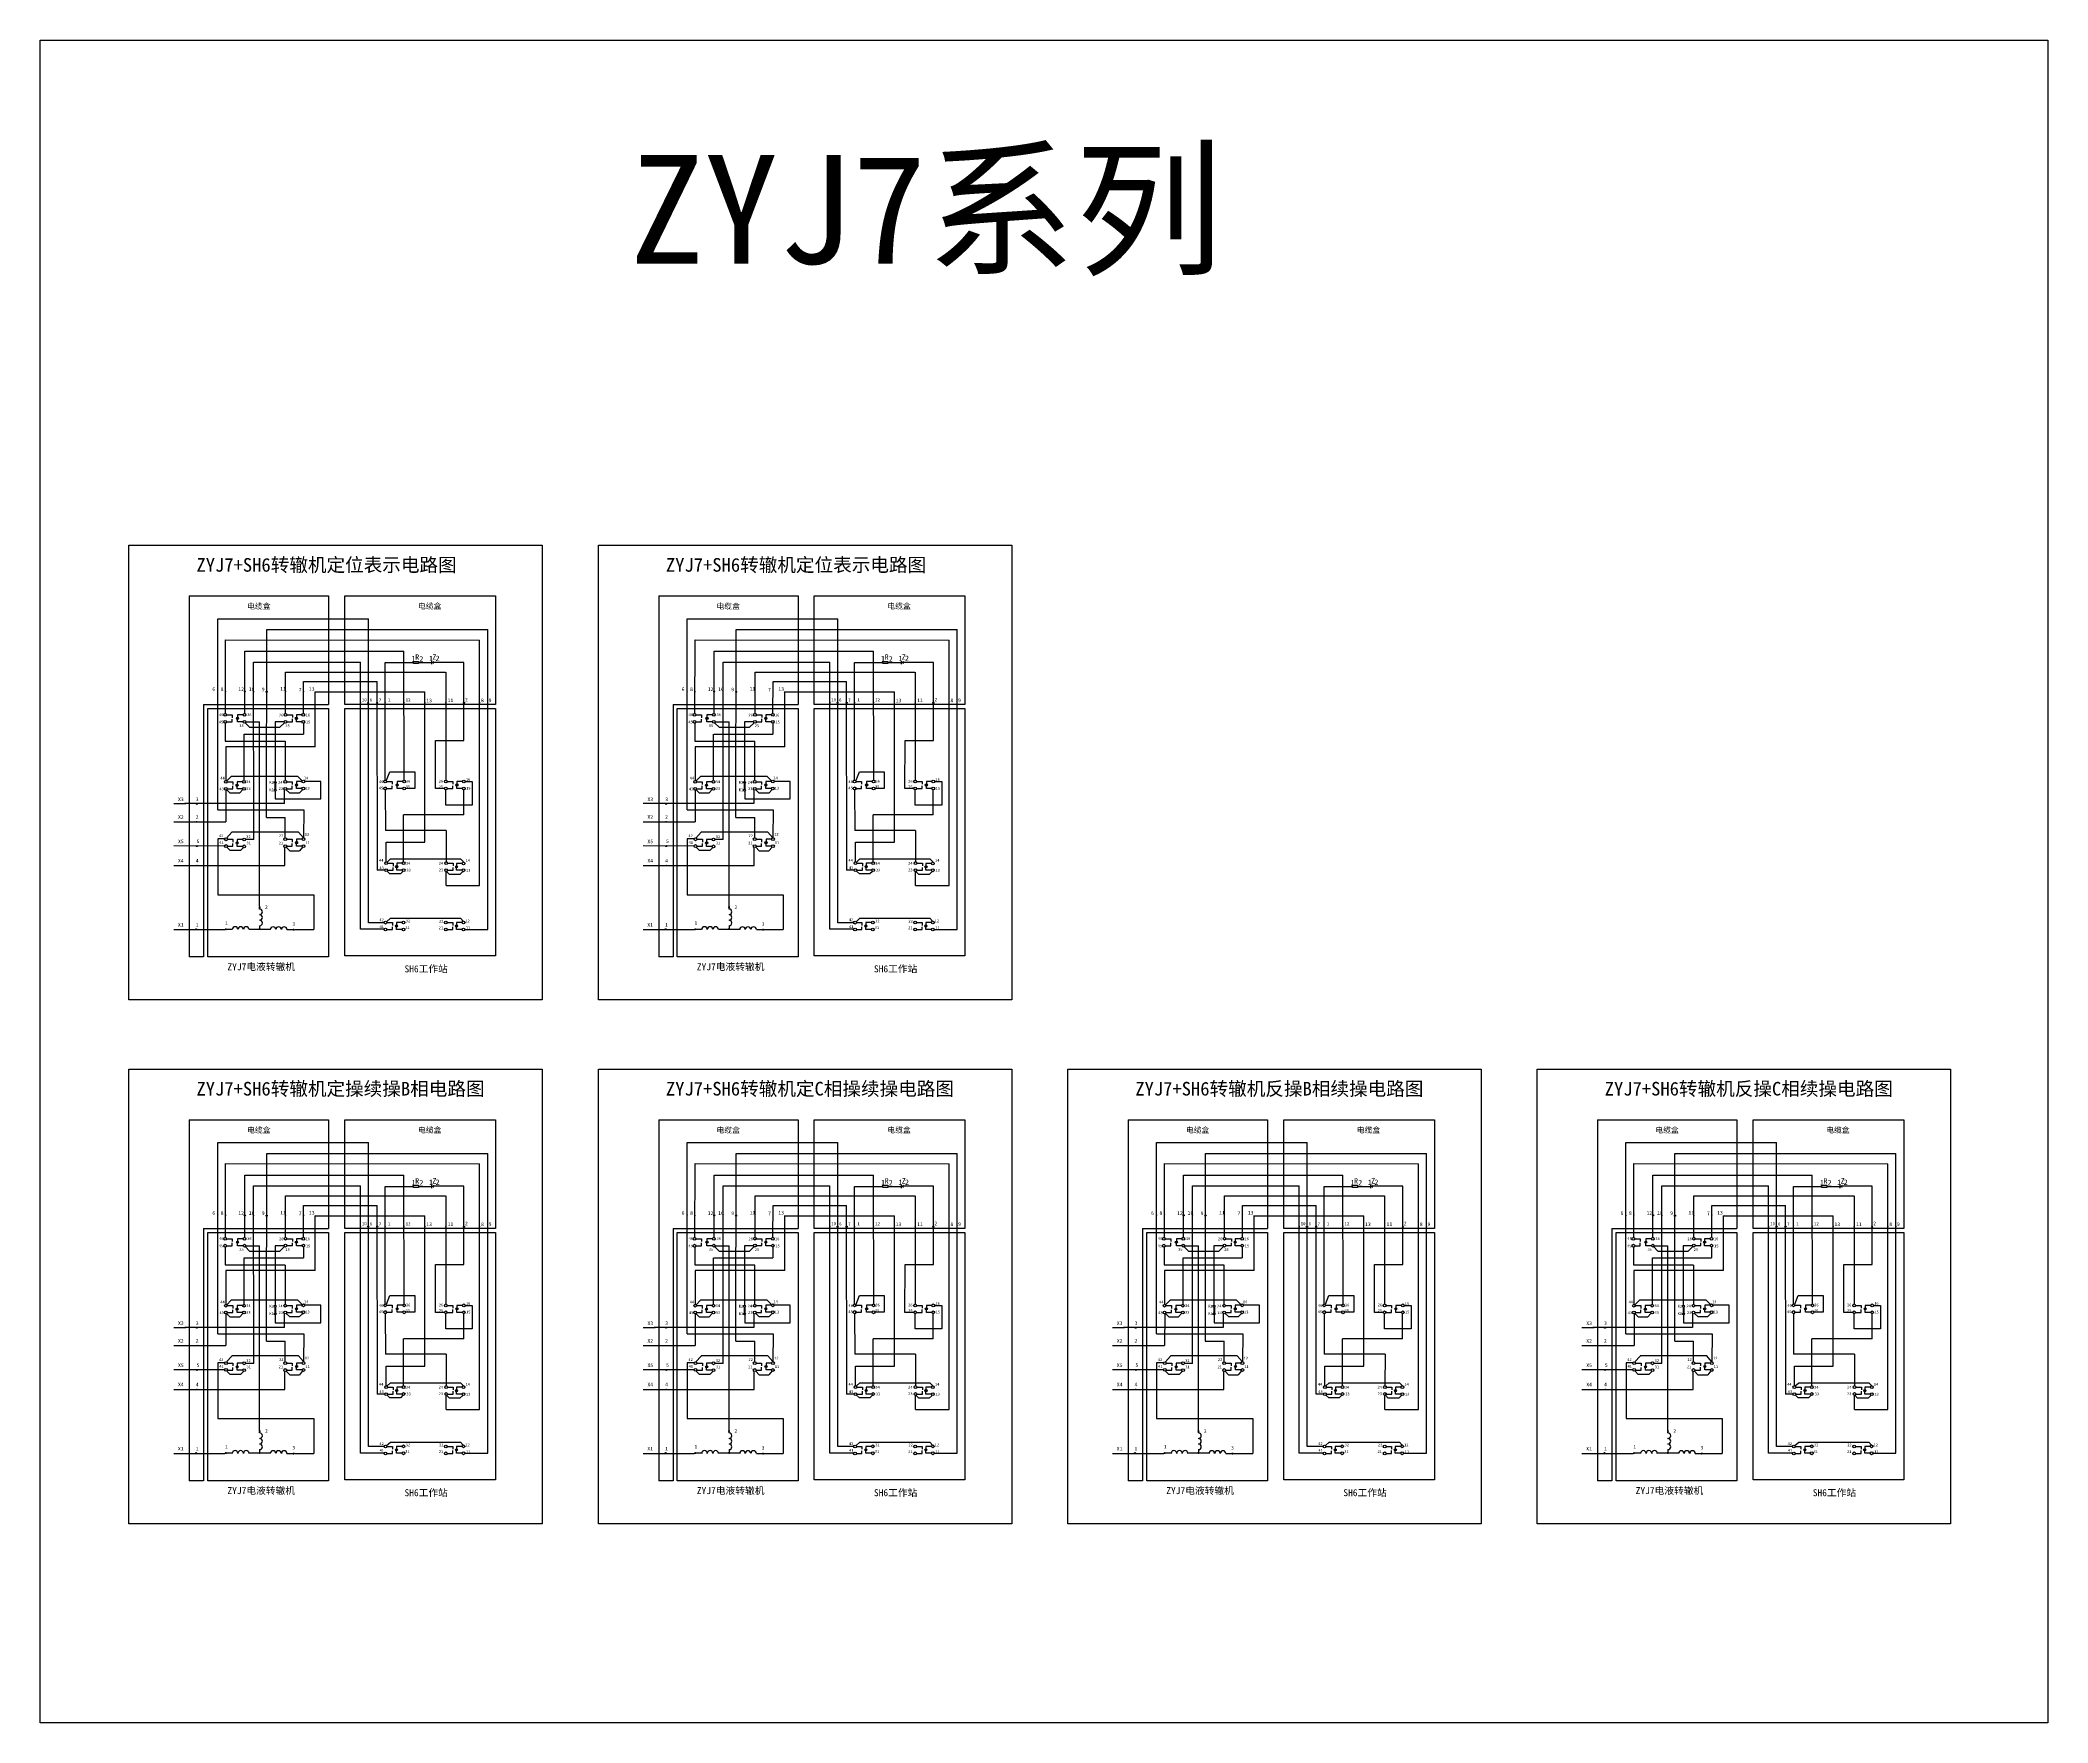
# Model space of a CAD drawing. Header units: millimetres. Extents: x 683 to 10813, y 550 to 4251.
# Drawn here: x 2953 to 7370, y 550 to 4251 of the extents above; entities that cross this region are included whole.
import ezdxf
from ezdxf.enums import TextEntityAlignment as Align

# ---------------------------------------------------------------- set-up
doc = ezdxf.new("R2010")
doc.units = ezdxf.units.MM
doc.styles.get("Standard").update_dxf_attribs({"font": 'arial.ttf'})
doc.styles.add('宋体', font='SimSun.ttf')

# ---------------------------------------------------------------- blocks, each defined once
blk = doc.blocks.new('R')
blk.add_lwpolyline([(8, -1.6), (0, -1.6), (0, 1.6), (8, 1.6)], close=True)

msp = doc.modelspace()

# ---------------------------------------------------------------- hatches: boundary and pattern name
for points in [[(3814.6, 2881.9), (3820.1, 2885.6), (3820.1, 2878.3)], [(3814.6, 2881.9), (3820.1, 2885.6), (3820.1, 2878.3)], [(4847.2, 2881.9), (4852.7, 2885.6), (4852.7, 2878.3)], [(4847.2, 2881.9), (4852.7, 2885.6), (4852.7, 2878.3)], [(3814.6, 1729.9), (3820.1, 1733.6), (3820.1, 1726.2)], [(3814.6, 1729.9), (3820.1, 1733.6), (3820.1, 1726.2)], [(4847.2, 1729.9), (4852.7, 1733.6), (4852.7, 1726.2)], [(4847.2, 1729.9), (4852.7, 1733.6), (4852.7, 1726.2)], [(5879.8, 1729.9), (5885.3, 1733.6), (5885.3, 1726.2)], [(5879.8, 1729.9), (5885.3, 1733.6), (5885.3, 1726.2)], [(6912.5, 1729.9), (6918, 1733.6), (6918, 1726.2)], [(6912.5, 1729.9), (6918, 1733.6), (6918, 1726.2)]]:
    msp.add_hatch(color=256).paths.add_polyline_path(points)

# ---------------------------------------------------------------- linework, layer by layer
for p, q in [((3281.4, 3028.6), (3281.4, 2234.6)), ((3281.4, 3028.6), (3588, 3028.6)), ((3588, 3028.6), (3588, 2789.3)), ((4314, 3028.6), (4314, 2234.6)), ((4314, 3028.6), (4620.6, 3028.6)), ((4620.6, 3028.6), (4620.6, 2789.3)), ((3344, 2978.2), (3675.3, 2978.2)), ((3344, 2557.7), (3344, 2978.2)), ((3344, 2978.2), (3675.3, 2978.2)), ((3675.3, 2309.5), (3675.3, 2978.2)), ((4376.6, 2978.2), (4708, 2978.2)), ((4376.6, 2557.7), (4376.6, 2978.2)), ((4376.6, 2978.2), (4708, 2978.2)), ((4708, 2309.5), (4708, 2978.2)), ((3361.2, 2769.5), (3361.4, 2932)), ((3361.2, 2769.5), (3361.4, 2932)), ((3361.4, 2932), (3920.1, 2931.1)), ((3361.4, 2932), (3920.1, 2931.1)), ((3451.3, 2541.4), (3451.8, 2954.4)), ((3451.3, 2541.4), (3451.8, 2954.4)), ((3451.8, 2954.4), (3937.9, 2954.4)), ((3451.8, 2954.4), (3937.9, 2954.4)), ((3920.1, 2453.2), (3920.1, 2931.1)), ((3920.1, 2391.4), (3920.1, 2931.1)), ((3937.9, 2294.8), (3937.9, 2954.4)), ((4393.8, 2769.5), (4394, 2932)), ((4394, 2932), (4952.7, 2931.1)), ((4484, 2541.4), (4484.5, 2954.4)), ((4484, 2541.4), (4484.5, 2954.4)), ((4484.5, 2954.4), (4970.5, 2954.4)), ((4484.5, 2954.4), (4970.5, 2954.4)), ((4952.7, 2453.2), (4952.7, 2931.1)), ((4970.5, 2294.8), (4970.5, 2954.4)), ((3423.1, 2492.6), (3423, 2882.7)), ((3423, 2882.7), (3657.8, 2882.7)), ((3423.1, 2492.6), (3423, 2882.7)), ((3423, 2882.7), (3657.8, 2882.7)), ((3657.8, 2295.3), (3657.8, 2882.7)), ((3712.4, 2623.3), (3712.3, 2881.9)), ((3754.4, 2623.3), (3753.7, 2906.5)), ((3785.7, 2881.9), (3789.2, 2881.9)), ((3789.2, 2881.9), (3814.4, 2881.9)), ((3814.6, 2885.6), (3814.6, 2878.3)), ((3814.6, 2885.6), (3814.6, 2878.3)), ((3885.5, 2882), (3820.1, 2882)), ((4436, 2769.6), (4436, 2906.5)), ((4436, 2906.5), (4786.3, 2906.5)), ((4455.8, 2492.6), (4455.6, 2882.7)), ((4455.6, 2882.7), (4690.4, 2882.7)), ((4455.8, 2492.6), (4455.6, 2882.7)), ((4455.6, 2882.7), (4690.4, 2882.7)), ((4690.4, 2295.3), (4690.4, 2882.7)), ((4745, 2623.3), (4744.9, 2881.9)), ((4787, 2623.3), (4786.3, 2906.5)), ((4787, 2623.3), (4786.3, 2906.5)), ((4847.2, 2885.6), (4847.2, 2878.3)), ((4847.2, 2885.6), (4847.2, 2878.3)), ((4918.2, 2882), (4852.7, 2882)), ((3493.2, 2770.1), (3493.3, 2860.8)), ((3493.2, 2770.1), (3493.3, 2860.8)), ((3493.3, 2860.8), (3845.1, 2860.8)), ((3493.3, 2860.8), (3845.1, 2860.8)), ((3532.8, 2770.1), (3532.9, 2839.5)), ((3845.5, 2860.8), (3845.5, 2623.2)), ((3845.5, 2860.8), (3845.5, 2623.2)), ((4525.9, 2770.1), (4525.9, 2860.8)), ((4525.9, 2860.8), (4877.8, 2860.8)), ((4565.4, 2770.1), (4565.5, 2840)), ((4565.4, 2770.1), (4565.5, 2839.5)), ((4565.5, 2840), (4727.5, 2839.9)), ((4727.9, 2425), (4727.5, 2839.9)), ((4878.2, 2860.8), (4878.2, 2623.2)), ((3312.9, 2789.3), (3312.9, 2234.6)), ((3312.9, 2789.3), (3588, 2789.3)), ((3558.5, 2696.6), (3558.5, 2817.3)), ((3559.8, 2817.3), (3799.9, 2817.3)), ((3559.8, 2817.3), (3799.9, 2817.3)), ((3799.9, 2486.6), (3799.9, 2817.3)), ((4345.5, 2789.3), (4345.5, 2234.6)), ((4345.5, 2789.3), (4620.6, 2789.3)), ((4591.2, 2696.6), (4591.2, 2817.3)), ((4592.4, 2817.3), (4832.5, 2817.3)), ((4592.4, 2817.3), (4832.5, 2817.3)), ((4832.5, 2486.6), (4832.5, 2817.3)), ((3360.7, 2748.2), (3360.7, 2709.1)), ((3360.7, 2748.2), (3360.7, 2709.1)), ((3363.2, 2766.7), (3375.5, 2766.7)), ((3363.2, 2766.7), (3375.5, 2766.7)), ((3363.2, 2751.4), (3375.5, 2751.4)), ((3363.2, 2751.4), (3375.5, 2751.4)), ((3375.5, 2766.7), (3375.5, 2760.5)), ((3375.5, 2766.7), (3375.5, 2760.5)), ((3375.5, 2751.4), (3375.5, 2757.5)), ((3375.5, 2751.4), (3375.5, 2757.5)), ((3399.8, 2766.7), (3387.5, 2766.7)), ((3387.5, 2766.7), (3387.5, 2760.6)), ((3387.5, 2751.4), (3387.5, 2757.6)), ((3399.8, 2751.4), (3387.5, 2751.4)), ((3404.9, 2748.7), (3414.2, 2739.4)), ((3404.9, 2748.7), (3414.2, 2739.4)), ((3405.9, 2751.4), (3436.2, 2751.4)), ((3414.2, 2739.4), (3480.9, 2739.4)), ((3414.2, 2739.4), (3480.9, 2739.4)), ((3436.2, 2346.1), (3436.2, 2751.4)), ((3490.1, 2751.4), (3470, 2751.4)), ((3490.1, 2751.4), (3470, 2751.4)), ((3470, 2751.4), (3470.1, 2620.5)), ((3491, 2749.5), (3480.9, 2739.4)), ((3491, 2749.5), (3480.9, 2739.4)), ((3496.3, 2766.9), (3508.5, 2766.9)), ((3496.3, 2766.9), (3508.5, 2766.9)), ((3496.3, 2751.6), (3508.5, 2751.6)), ((3496.3, 2751.6), (3508.5, 2751.6)), ((3508.5, 2766.9), (3508.5, 2760.7)), ((3508.5, 2766.9), (3508.5, 2760.7)), ((3508.5, 2751.6), (3508.5, 2757.7)), ((3508.5, 2751.6), (3508.5, 2757.7)), ((3529.2, 2766.7), (3517, 2766.7)), ((3517, 2766.7), (3517, 2760.6)), ((3517, 2751.4), (3517, 2757.6)), ((3529.2, 2751.4), (3517, 2751.4)), ((3532.3, 2748.2), (3532.3, 2724.5)), ((4393.3, 2748.2), (4393.3, 2709.1)), ((4432.4, 2766.7), (4420.2, 2766.7)), ((4420.2, 2766.7), (4420.2, 2760.6)), ((4432.4, 2766.7), (4420.2, 2766.7)), ((4420.2, 2766.7), (4420.2, 2760.6)), ((4420.2, 2751.4), (4420.2, 2757.6)), ((4420.2, 2751.4), (4420.2, 2757.6)), ((4432.4, 2751.4), (4420.2, 2751.4)), ((4432.4, 2751.4), (4420.2, 2751.4)), ((4437.6, 2748.7), (4446.9, 2739.4)), ((4438.6, 2751.4), (4468.8, 2751.4)), ((4446.9, 2739.4), (4513.5, 2739.4)), ((4468.8, 2346.1), (4468.8, 2751.4)), ((4522.7, 2751.4), (4502.6, 2751.4)), ((4522.7, 2751.4), (4502.6, 2751.4)), ((4502.6, 2751.4), (4502.7, 2620.5)), ((4523.7, 2749.5), (4513.5, 2739.4)), ((4528.9, 2766.9), (4541.1, 2766.9)), ((4528.9, 2751.6), (4541.1, 2751.6)), ((4541.1, 2766.9), (4541.1, 2760.7)), ((4541.1, 2751.6), (4541.1, 2757.7)), ((4561.8, 2766.7), (4549.6, 2766.7)), ((4549.6, 2766.7), (4549.6, 2760.6)), ((4561.8, 2766.7), (4549.6, 2766.7)), ((4549.6, 2766.7), (4549.6, 2760.6)), ((4549.6, 2751.4), (4549.6, 2757.6)), ((4549.6, 2751.4), (4549.6, 2757.6)), ((4561.8, 2751.4), (4549.6, 2751.4)), ((4561.8, 2751.4), (4549.6, 2751.4)), ((4565, 2748.2), (4565, 2724.5)), ((4565, 2748.2), (4565, 2724.5)), ((3360.7, 2709.1), (3492.7, 2709.1)), ((3360.7, 2709.1), (3492.7, 2709.1)), ((3558.5, 2696.6), (3361.6, 2696.6)), ((3361.6, 2696.6), (3361.6, 2622.6)), ((3492.9, 2623), (3492.9, 2708.6)), ((3492.9, 2623), (3492.9, 2708.6)), ((4393.3, 2709.1), (4525.4, 2709.1)), ((4591.2, 2696.6), (4394.2, 2696.6)), ((4394.2, 2696.6), (4394.2, 2622.6)), ((4434.9, 2623), (4434.9, 2724.5)), ((4435, 2724.5), (4565, 2724.5)), ((4525.5, 2623), (4525.5, 2708.6)), ((3363.7, 2621.6), (3373.6, 2631.4)), ((3363.7, 2621.6), (3373.6, 2631.4)), ((3364.7, 2619.6), (3376.9, 2619.6)), ((3364.7, 2619.6), (3376.9, 2619.6)), ((3519.9, 2631.4), (3373.6, 2631.4)), ((3519.9, 2631.4), (3373.6, 2631.4)), ((3376.9, 2619.6), (3376.9, 2613.4)), ((3376.9, 2619.6), (3376.9, 2613.4)), ((3376.9, 2604.3), (3376.9, 2610.4)), ((3376.9, 2604.3), (3376.9, 2610.4)), ((3398.7, 2619.6), (3386.5, 2619.6)), ((3386.5, 2619.6), (3386.5, 2613.5)), ((3469.6, 2616.6), (3469.6, 2603.1)), ((3469.6, 2616.6), (3469.6, 2603.1)), ((3470.4, 2616.3), (3470.4, 2603.4)), ((3470.4, 2616.3), (3470.4, 2603.4)), ((3471.1, 2616.6), (3471.1, 2603.1)), ((3471.1, 2616.6), (3471.1, 2603.1)), ((3495.7, 2619.6), (3507.9, 2619.6)), ((3495.7, 2619.6), (3507.9, 2619.6)), ((3507.9, 2619.6), (3507.9, 2613.4)), ((3507.9, 2619.6), (3507.9, 2613.4)), ((3507.9, 2604.3), (3507.9, 2610.4)), ((3507.9, 2604.3), (3507.9, 2610.4)), ((3517.1, 2620.2), (3517.1, 2614.1)), ((3529.3, 2620.2), (3517.1, 2620.2)), ((3517.1, 2620.2), (3517.1, 2614.1)), ((3529.3, 2620.2), (3517.1, 2620.2)), ((3517.1, 2604.9), (3517.1, 2611)), ((3517.1, 2604.9), (3517.1, 2611)), ((3529.6, 2621.7), (3519.9, 2631.4)), ((3529.6, 2621.7), (3519.9, 2631.4)), ((3570.7, 2620.2), (3535.4, 2620.2)), ((3570.7, 2582), (3570.7, 2620.2)), ((3715.4, 2620.2), (3727.7, 2620.2)), ((3715.4, 2620.2), (3727.7, 2620.2)), ((3727.7, 2620.2), (3727.7, 2614.1)), ((3727.7, 2620.2), (3727.7, 2614.1)), ((3727.7, 2604.9), (3727.7, 2611)), ((3727.7, 2604.9), (3727.7, 2611)), ((3751.1, 2620.2), (3738.8, 2620.2)), ((3738.8, 2620.2), (3738.8, 2614.1)), ((3738.8, 2604.9), (3738.8, 2611.1)), ((3848.7, 2620.1), (3861, 2620.1)), ((3848.7, 2620.1), (3861, 2620.1)), ((3861, 2620.1), (3861, 2614)), ((3861, 2620.1), (3861, 2614)), ((3861, 2604.8), (3861, 2610.9)), ((3861, 2604.8), (3861, 2610.9)), ((3870.2, 2620.1), (3870.2, 2614)), ((3882.4, 2620.1), (3870.2, 2620.1)), ((3870.2, 2604.8), (3870.2, 2611)), ((4396.3, 2621.6), (4406.2, 2631.4)), ((4396.3, 2621.6), (4406.2, 2631.4)), ((4397.3, 2619.6), (4409.5, 2619.6)), ((4397.3, 2619.6), (4409.5, 2619.6)), ((4552.6, 2631.4), (4406.2, 2631.4)), ((4552.6, 2631.4), (4406.2, 2631.4)), ((4409.5, 2619.6), (4409.5, 2613.4)), ((4409.5, 2619.6), (4409.5, 2613.4)), ((4409.5, 2604.3), (4409.5, 2610.4)), ((4409.5, 2604.3), (4409.5, 2610.4)), ((4431.4, 2619.6), (4419.1, 2619.6)), ((4419.1, 2619.6), (4419.1, 2613.5)), ((4431.4, 2619.6), (4419.1, 2619.6)), ((4419.1, 2619.6), (4419.1, 2613.5)), ((4419.1, 2604.3), (4419.1, 2610.4)), ((4502.3, 2616.6), (4502.3, 2603.1)), ((4502.3, 2616.6), (4502.3, 2603.1)), ((4503, 2616.3), (4503, 2603.4)), ((4503, 2616.3), (4503, 2603.4)), ((4503.7, 2616.6), (4503.7, 2603.1)), ((4503.7, 2616.6), (4503.7, 2603.1)), ((4549.7, 2620.2), (4549.7, 2614.1)), ((4562, 2620.2), (4549.7, 2620.2)), ((4549.7, 2620.2), (4549.7, 2614.1)), ((4562, 2620.2), (4549.7, 2620.2)), ((4549.7, 2604.9), (4549.7, 2611)), ((4549.7, 2604.9), (4549.7, 2611)), ((4562.3, 2621.7), (4552.6, 2631.4)), ((4562.3, 2621.7), (4552.6, 2631.4)), ((4603.4, 2620.2), (4568.1, 2620.2)), ((4603.4, 2582), (4603.4, 2620.2)), ((4748.1, 2622.8), (4755.4, 2641.6)), ((4755.4, 2641.6), (4810.3, 2641.6)), ((4783.7, 2620.2), (4771.5, 2620.2)), ((4771.5, 2620.2), (4771.5, 2614.1)), ((4783.7, 2620.2), (4771.5, 2620.2)), ((4771.5, 2620.2), (4771.5, 2614.1)), ((4771.5, 2604.9), (4771.5, 2611.1)), ((4771.5, 2604.9), (4771.5, 2611.1)), ((4810.3, 2641.6), (4810.3, 2604.9)), ((4902.8, 2620.1), (4902.8, 2614)), ((4915.1, 2620.1), (4902.8, 2620.1)), ((4902.8, 2620.1), (4902.8, 2614)), ((4915.1, 2620.1), (4902.8, 2620.1)), ((4902.8, 2604.8), (4902.8, 2611)), ((4902.8, 2604.8), (4902.8, 2611)), ((4921.2, 2620.1), (4936.6, 2620.1)), ((4936.6, 2620.1), (4936.6, 2568.4)), ((3247.1, 2571.5), (3273.7, 2571.5)), ((3247.1, 2571.5), (3273.7, 2571.5)), ((3490.6, 2571.6), (3271.3, 2571.5)), ((3490.6, 2571.6), (3271.3, 2571.5)), ((3364.7, 2604.3), (3376.9, 2604.3)), ((3364.7, 2604.3), (3376.9, 2604.3)), ((3470.6, 2599.2), (3470.6, 2582)), ((3470.6, 2599.2), (3470.6, 2582)), ((3470.6, 2582), (3570.7, 2582)), ((3490.3, 2601.4), (3490.3, 2571.5)), ((3490.3, 2601.4), (3490.3, 2571.5)), ((3494.8, 2601.9), (3501.9, 2595.6)), ((3494.8, 2601.9), (3501.9, 2595.6)), ((3495.7, 2604.3), (3507.9, 2604.3)), ((3495.7, 2604.3), (3507.9, 2604.3)), ((3501.9, 2595.6), (3524.2, 2595.6)), ((3501.9, 2595.6), (3524.2, 2595.6)), ((3529.3, 2604.9), (3517.1, 2604.9)), ((3529.3, 2604.9), (3517.1, 2604.9)), ((3530.9, 2602.5), (3524.2, 2595.6)), ((3530.9, 2602.5), (3524.2, 2595.6)), ((3712.4, 2601.8), (3712.8, 2512.8)), ((3715.4, 2604.9), (3727.7, 2604.9)), ((3715.4, 2604.9), (3727.7, 2604.9)), ((3751.1, 2604.9), (3738.8, 2604.9)), ((3842.6, 2604.7), (3823.1, 2604.7)), ((3823.1, 2604.7), (3823.1, 2604.7)), ((3823.1, 2604.7), (3823.1, 2604.7)), ((3848.7, 2604.8), (3861, 2604.8)), ((3848.7, 2604.8), (3861, 2604.8)), ((3882.4, 2604.8), (3870.2, 2604.8)), ((3885.2, 2586.5), (3885.2, 2601.7)), ((4394.6, 2601.2), (4394.3, 2531.7)), ((4396, 2602.3), (4403.4, 2595.3)), ((4397.3, 2604.3), (4409.5, 2604.3)), ((4397.3, 2604.3), (4409.5, 2604.3)), ((4403.4, 2595.3), (4424.9, 2595.3)), ((4431.4, 2604.3), (4419.1, 2604.3)), ((4431.6, 2602.3), (4424.9, 2595.3)), ((4503.2, 2599.2), (4503.2, 2582)), ((4503.2, 2599.2), (4503.2, 2582)), ((4503.2, 2582), (4603.4, 2582)), ((4523, 2601.4), (4523, 2571.5)), ((4527.5, 2601.9), (4534.6, 2595.6)), ((4527.5, 2601.9), (4534.6, 2595.6)), ((4534.6, 2595.6), (4556.8, 2595.6)), ((4534.6, 2595.6), (4556.8, 2595.6)), ((4562, 2604.9), (4549.7, 2604.9)), ((4562, 2604.9), (4549.7, 2604.9)), ((4563.5, 2602.5), (4556.8, 2595.6)), ((4563.5, 2602.5), (4556.8, 2595.6)), ((4783.7, 2604.9), (4771.5, 2604.9)), ((4783.7, 2604.9), (4771.5, 2604.9)), ((4810.3, 2604.9), (4789.8, 2604.9)), ((4875.2, 2604.7), (4855.7, 2604.7)), ((4855.7, 2604.7), (4855.7, 2604.7)), ((4855.7, 2604.7), (4855.7, 2604.7)), ((4878.3, 2568.4), (4878.3, 2601.8)), ((4936.6, 2568.4), (4878.3, 2568.4)), ((4915.1, 2604.8), (4902.8, 2604.8)), ((4915.1, 2604.8), (4902.8, 2604.8)), ((4917.8, 2586.5), (4917.8, 2601.7)), ((4917.8, 2546.7), (4917.8, 2601.7)), ((3344, 2557.7), (3533.5, 2557.7)), ((3451.2, 2541.4), (3492.6, 2541.4)), ((3451.2, 2541.4), (3492.6, 2541.4)), ((3492.6, 2496.3), (3492.6, 2541.4)), ((3492.6, 2496.3), (3492.6, 2541.4)), ((3533.5, 2557.7), (3532.8, 2496.4)), ((3753, 2485.7), (3753, 2546.7)), ((3753, 2485.7), (3753, 2535.2)), ((3885.2, 2546.7), (3758, 2546.7)), ((4279.7, 2531.7), (4394.3, 2531.7)), ((4376.6, 2557.7), (4566.1, 2557.7)), ((4483.9, 2541.4), (4525.3, 2541.4)), ((4483.9, 2541.4), (4525.3, 2541.4)), ((4525.2, 2496.3), (4525.2, 2541.4)), ((4525.2, 2496.3), (4525.2, 2541.4)), ((4566.1, 2557.7), (4565.4, 2496.4)), ((4917.8, 2546.7), (4785.6, 2546.7)), ((4785.6, 2485.7), (4785.6, 2546.7)), ((4785.6, 2443.6), (4785.6, 2546.7)), ((4785.6, 2485.7), (4785.6, 2535.2)), ((4917.8, 2546.7), (4790.7, 2546.7)), ((3359.2, 2478.3), (3247.1, 2478.4)), ((3359.2, 2478.3), (3247.1, 2478.4)), ((3359.4, 2493.8), (3344.1, 2493.8)), ((3363.4, 2495.6), (3374.8, 2508.7)), ((3363.8, 2475.8), (3371, 2468.3)), ((3363.8, 2475.8), (3371, 2468.3)), ((3365.2, 2493.1), (3377.5, 2493.1)), ((3365.2, 2493.1), (3377.5, 2493.1)), ((3365.2, 2477.8), (3377.5, 2477.8)), ((3365.2, 2477.8), (3377.5, 2477.8)), ((3521.5, 2508.9), (3374.9, 2508.9)), ((3377.5, 2493.1), (3377.5, 2486.9)), ((3377.5, 2493.1), (3377.5, 2486.9)), ((3377.5, 2477.8), (3377.5, 2483.9)), ((3377.5, 2477.8), (3377.5, 2483.9)), ((3399.1, 2492.8), (3386.9, 2492.8)), ((3386.9, 2492.8), (3386.9, 2486.6)), ((3399.1, 2492.8), (3386.9, 2492.8)), ((3386.9, 2492.8), (3386.9, 2486.6)), ((3386.9, 2477.5), (3386.9, 2483.6)), ((3386.9, 2477.5), (3386.9, 2483.6)), ((3399.1, 2477.5), (3386.9, 2477.5)), ((3399.1, 2477.5), (3386.9, 2477.5)), ((3400.5, 2474.9), (3394, 2468.3)), ((3400.5, 2474.9), (3394, 2468.3)), ((3423.1, 2492.6), (3405.3, 2492.6)), ((3491.7, 2435.3), (3491.7, 2475.1)), ((3494.8, 2475.7), (3502.3, 2467.5)), ((3495.6, 2493.2), (3507.9, 2493.2)), ((3495.6, 2493.2), (3507.9, 2493.2)), ((3495.6, 2477.9), (3507.9, 2477.9)), ((3495.6, 2477.9), (3507.9, 2477.9)), ((3507.9, 2493.2), (3507.9, 2487.1)), ((3507.9, 2493.2), (3507.9, 2487.1)), ((3507.9, 2477.9), (3507.9, 2484)), ((3507.9, 2477.9), (3507.9, 2484)), ((3517.5, 2493.4), (3517.5, 2487.3)), ((3529.7, 2493.4), (3517.5, 2493.4)), ((3517.5, 2478.1), (3517.5, 2484.2)), ((3529.7, 2478.1), (3517.5, 2478.1)), ((3532.4, 2496.4), (3521.5, 2508.9)), ((3530.7, 2475.8), (3523.8, 2467.5)), ((3846.6, 2512.8), (3712.8, 2512.8)), ((3714.4, 2443.4), (3714.4, 2486.6)), ((3714.4, 2486.6), (3799.9, 2486.6)), ((3846.6, 2512.8), (3846.4, 2443.6)), ((4391.8, 2478.3), (4279.7, 2478.4)), ((4392.1, 2493.8), (4376.8, 2493.8)), ((4396, 2495.6), (4407.5, 2508.7)), ((4396, 2495.6), (4407.5, 2508.7)), ((4396.5, 2475.8), (4403.7, 2468.3)), ((4396.5, 2475.8), (4403.7, 2468.3)), ((4397.9, 2493.1), (4410.1, 2493.1)), ((4397.9, 2477.8), (4410.1, 2477.8)), ((4554.1, 2508.9), (4407.5, 2508.9)), ((4554.1, 2508.9), (4407.5, 2508.9)), ((4410.1, 2493.1), (4410.1, 2486.9)), ((4410.1, 2477.8), (4410.1, 2483.9)), ((4431.8, 2492.8), (4419.5, 2492.8)), ((4419.5, 2492.8), (4419.5, 2486.6)), ((4431.8, 2492.8), (4419.5, 2492.8)), ((4419.5, 2492.8), (4419.5, 2486.6)), ((4419.5, 2477.5), (4419.5, 2483.6)), ((4419.5, 2477.5), (4419.5, 2483.6)), ((4431.8, 2477.5), (4419.5, 2477.5)), ((4431.8, 2477.5), (4419.5, 2477.5)), ((4433.2, 2474.9), (4426.7, 2468.3)), ((4433.2, 2474.9), (4426.7, 2468.3)), ((4455.8, 2492.6), (4438, 2492.6)), ((4524.4, 2435.3), (4524.4, 2475.1)), ((4524.4, 2435.3), (4524.4, 2475.1)), ((4527.4, 2475.7), (4534.9, 2467.5)), ((4527.4, 2475.7), (4534.9, 2467.5)), ((4528.3, 2493.2), (4540.5, 2493.2)), ((4528.3, 2493.2), (4540.5, 2493.2)), ((4528.3, 2477.9), (4540.5, 2477.9)), ((4528.3, 2477.9), (4540.5, 2477.9)), ((4540.5, 2493.2), (4540.5, 2487.1)), ((4540.5, 2493.2), (4540.5, 2487.1)), ((4540.5, 2477.9), (4540.5, 2484)), ((4540.5, 2477.9), (4540.5, 2484)), ((4550.1, 2493.4), (4550.1, 2487.3)), ((4562.3, 2493.4), (4550.1, 2493.4)), ((4550.1, 2493.4), (4550.1, 2487.3)), ((4562.3, 2493.4), (4550.1, 2493.4)), ((4550.1, 2478.1), (4550.1, 2484.2)), ((4550.1, 2478.1), (4550.1, 2484.2)), ((4562.3, 2478.1), (4550.1, 2478.1)), ((4562.3, 2478.1), (4550.1, 2478.1)), ((4565, 2496.4), (4554.1, 2508.9)), ((4565, 2496.4), (4554.1, 2508.9)), ((4563.3, 2475.8), (4556.4, 2467.5)), ((4563.3, 2475.8), (4556.4, 2467.5)), ((4747, 2443.4), (4747, 2486.6)), ((4747, 2486.6), (4832.5, 2486.6)), ((3247.1, 2435.3), (3491.7, 2435.3)), ((3394, 2468.3), (3371, 2468.3)), ((3394, 2468.3), (3371, 2468.3)), ((3502.3, 2467.5), (3523.8, 2467.5)), ((3714.4, 2443.4), (3714.4, 2461.5)), ((3716.4, 2443), (3723.8, 2450)), ((3716.4, 2443), (3723.8, 2450)), ((3717.4, 2440.4), (3729.7, 2440.4)), ((3717.4, 2440.4), (3729.7, 2440.4)), ((3723.8, 2450), (3878.1, 2450)), ((3723.8, 2450), (3878.1, 2450)), ((3729.7, 2440.4), (3729.7, 2434.3)), ((3729.7, 2440.4), (3729.7, 2434.3)), ((3729.7, 2425.1), (3729.7, 2431.2)), ((3729.7, 2425.1), (3729.7, 2431.2)), ((3749.9, 2440.5), (3737.7, 2440.5)), ((3737.7, 2440.5), (3737.7, 2434.4)), ((3737.7, 2425.2), (3737.7, 2431.4)), ((3849.5, 2440.5), (3861.7, 2440.5)), ((3849.5, 2440.5), (3861.7, 2440.5)), ((3861.7, 2440.5), (3861.7, 2434.4)), ((3861.7, 2440.5), (3861.7, 2434.4)), ((3861.7, 2425.2), (3861.7, 2431.3)), ((3861.7, 2425.2), (3861.7, 2431.3)), ((3869.4, 2440.2), (3869.4, 2434)), ((3881.6, 2440.2), (3869.4, 2440.2)), ((3869.4, 2440.2), (3869.4, 2434)), ((3881.6, 2440.2), (3869.4, 2440.2)), ((3869.4, 2424.9), (3869.4, 2431)), ((3869.4, 2424.9), (3869.4, 2431)), ((3884.7, 2443.2), (3878.1, 2450)), ((3884.7, 2443.2), (3878.1, 2450)), ((4279.7, 2435.3), (4524.4, 2435.3)), ((4279.7, 2435.3), (4524.4, 2435.3)), ((4426.7, 2468.3), (4403.7, 2468.3)), ((4426.7, 2468.3), (4403.7, 2468.3)), ((4534.9, 2467.5), (4556.4, 2467.5)), ((4534.9, 2467.5), (4556.4, 2467.5)), ((4747, 2443.4), (4747, 2461.5)), ((4749, 2443), (4756.5, 2450)), ((4749, 2443), (4756.5, 2450)), ((4750.1, 2440.4), (4762.3, 2440.4)), ((4750.1, 2440.4), (4762.3, 2440.4)), ((4756.5, 2450), (4910.8, 2450)), ((4756.5, 2450), (4910.8, 2450)), ((4762.3, 2440.4), (4762.3, 2434.3)), ((4762.3, 2440.4), (4762.3, 2434.3)), ((4762.3, 2425.1), (4762.3, 2431.2)), ((4762.3, 2425.1), (4762.3, 2431.2)), ((4782.6, 2440.5), (4770.3, 2440.5)), ((4770.3, 2440.5), (4770.3, 2434.4)), ((4782.6, 2440.5), (4770.3, 2440.5)), ((4770.3, 2440.5), (4770.3, 2434.4)), ((4770.3, 2425.2), (4770.3, 2431.4)), ((4770.3, 2425.2), (4770.3, 2431.4)), ((4902, 2440.2), (4902, 2434)), ((4914.3, 2440.2), (4902, 2440.2)), ((4902, 2440.2), (4902, 2434)), ((4914.3, 2440.2), (4902, 2440.2)), ((4902, 2424.9), (4902, 2431)), ((4902, 2424.9), (4902, 2431)), ((4917.3, 2443.2), (4910.8, 2450)), ((4917.3, 2443.2), (4910.8, 2450)), ((3711.3, 2425), (3694.9, 2425)), ((3716.7, 2423), (3722.7, 2417)), ((3717.4, 2425.1), (3729.7, 2425.1)), ((3717.4, 2425.1), (3729.7, 2425.1)), ((3745.7, 2417), (3722.7, 2417)), ((3749.9, 2425.2), (3737.7, 2425.2)), ((3751.4, 2422.6), (3745.7, 2417)), ((3846.4, 2411.1), (3846.4, 2422.2)), ((3846.4, 2391.4), (3846.4, 2422.2)), ((3846.4, 2391.4), (3920.1, 2391.4)), ((3847.3, 2422.6), (3853.6, 2415.8)), ((3847.3, 2422.6), (3853.6, 2415.8)), ((3849.5, 2425.2), (3861.7, 2425.2)), ((3849.5, 2425.2), (3861.7, 2425.2)), ((3876.6, 2415.8), (3853.6, 2415.8)), ((3876.6, 2415.8), (3853.6, 2415.8)), ((3881.6, 2424.9), (3869.4, 2424.9)), ((3881.6, 2424.9), (3869.4, 2424.9)), ((3882.9, 2422.2), (3876.6, 2415.8)), ((3882.9, 2422.2), (3876.6, 2415.8)), ((3876.6, 2415.8), (3876.6, 2415.8)), ((3876.6, 2415.8), (3876.6, 2415.8)), ((4744, 2425), (4727.5, 2425)), ((4744, 2425), (4727.5, 2425)), ((4749.3, 2423), (4755.4, 2417)), ((4749.3, 2423), (4755.4, 2417)), ((4750.1, 2425.1), (4762.3, 2425.1)), ((4750.1, 2425.1), (4762.3, 2425.1)), ((4778.4, 2417), (4755.4, 2417)), ((4778.4, 2417), (4755.4, 2417)), ((4782.6, 2425.2), (4770.3, 2425.2)), ((4782.6, 2425.2), (4770.3, 2425.2)), ((4784, 2422.6), (4778.4, 2417)), ((4784, 2422.6), (4778.4, 2417)), ((4879, 2411.1), (4879, 2422.2)), ((4879.9, 2422.6), (4886.2, 2415.8)), ((4879.9, 2422.6), (4886.2, 2415.8)), ((4909.2, 2415.8), (4886.2, 2415.8)), ((4909.2, 2415.8), (4886.2, 2415.8)), ((4914.3, 2424.9), (4902, 2424.9)), ((4914.3, 2424.9), (4902, 2424.9)), ((4915.5, 2422.2), (4909.2, 2415.8)), ((4915.5, 2422.2), (4909.2, 2415.8)), ((4909.2, 2415.8), (4909.2, 2415.8)), ((4909.2, 2415.8), (4909.2, 2415.8)), ((3555.4, 2362.8), (3555.4, 2294.5)), ((4468.8, 2339.7), (4468.8, 2341.5)), ((4588, 2362.8), (4588, 2294.5)), ((3436.1, 2303), (3436.1, 2297.4)), ((3710.2, 2309.5), (3675.3, 2309.5)), ((3710.2, 2309.5), (3675.3, 2309.5)), ((3715.6, 2311.7), (3723.8, 2319.4)), ((3715.6, 2311.7), (3723.8, 2319.4)), ((3716.3, 2309.8), (3728.5, 2309.8)), ((3716.3, 2309.8), (3728.5, 2309.8)), ((3723.8, 2319.4), (3878.1, 2319.4)), ((3723.8, 2319.4), (3878.1, 2319.4)), ((3728.5, 2309.8), (3728.5, 2303.6)), ((3728.5, 2309.8), (3728.5, 2303.6)), ((3728.5, 2294.5), (3728.5, 2300.6)), ((3728.5, 2294.5), (3728.5, 2300.6)), ((3749.4, 2310.1), (3737.2, 2310.1)), ((3737.2, 2310.1), (3737.2, 2304)), ((3749.4, 2310.1), (3737.2, 2310.1)), ((3737.2, 2310.1), (3737.2, 2304)), ((3737.2, 2294.8), (3737.2, 2301)), ((3737.2, 2294.8), (3737.2, 2301)), ((3848.9, 2309.9), (3861.1, 2309.9)), ((3848.9, 2309.9), (3861.1, 2309.9)), ((3861.1, 2309.9), (3861.1, 2303.8)), ((3861.1, 2309.9), (3861.1, 2303.8)), ((3861.1, 2294.6), (3861.1, 2300.7)), ((3861.1, 2294.6), (3861.1, 2300.7)), ((3869.1, 2310.1), (3869.1, 2304)), ((3881.3, 2310.1), (3869.1, 2310.1)), ((3869.1, 2310.1), (3869.1, 2304)), ((3881.3, 2310.1), (3869.1, 2310.1)), ((3869.1, 2294.8), (3869.1, 2300.9)), ((3869.1, 2294.8), (3869.1, 2300.9)), ((3883.9, 2313), (3878.1, 2319.4)), ((3883.9, 2313), (3878.1, 2319.4)), ((4742.9, 2309.5), (4708, 2309.5)), ((4742.9, 2309.5), (4708, 2309.5)), ((4748.3, 2311.7), (4756.5, 2319.4)), ((4748.3, 2311.7), (4756.5, 2319.4)), ((4748.9, 2309.8), (4761.2, 2309.8)), ((4748.9, 2309.8), (4761.2, 2309.8)), ((4756.5, 2319.4), (4910.8, 2319.4)), ((4756.5, 2319.4), (4910.8, 2319.4)), ((4761.2, 2309.8), (4761.2, 2303.6)), ((4761.2, 2309.8), (4761.2, 2303.6)), ((4761.2, 2294.5), (4761.2, 2300.6)), ((4761.2, 2294.5), (4761.2, 2300.6)), ((4782, 2310.1), (4769.8, 2310.1)), ((4769.8, 2310.1), (4769.8, 2304)), ((4782, 2310.1), (4769.8, 2310.1)), ((4769.8, 2310.1), (4769.8, 2304)), ((4769.8, 2294.8), (4769.8, 2301)), ((4769.8, 2294.8), (4769.8, 2301)), ((4881.5, 2309.9), (4893.7, 2309.9)), ((4881.5, 2309.9), (4893.7, 2309.9)), ((4893.7, 2309.9), (4893.7, 2303.8)), ((4893.7, 2309.9), (4893.7, 2303.8)), ((4893.7, 2294.6), (4893.7, 2300.7)), ((4893.7, 2294.6), (4893.7, 2300.7)), ((4901.7, 2310.1), (4901.7, 2304)), ((4914, 2310.1), (4901.7, 2310.1)), ((4901.7, 2310.1), (4901.7, 2304)), ((4914, 2310.1), (4901.7, 2310.1)), ((4901.7, 2294.8), (4901.7, 2300.9)), ((4901.7, 2294.8), (4901.7, 2300.9)), ((4916.5, 2313), (4910.8, 2319.4)), ((4916.5, 2313), (4910.8, 2319.4)), ((3247.1, 2294.6), (3359.6, 2294.6)), ((3375.8, 2295), (3363.4, 2295)), ((3412.9, 2295.8), (3459.9, 2295.8)), ((3496.3, 2294.5), (3508.7, 2294.5)), ((3513.5, 2294.5), (3555.4, 2294.5)), ((3710.6, 2295.3), (3657.8, 2295.3)), ((3710.6, 2295.3), (3657.8, 2295.3)), ((3710.6, 2295.3), (3710.6, 2295.3)), ((3710.6, 2295.3), (3710.6, 2295.3)), ((3716.3, 2294.5), (3728.5, 2294.5)), ((3716.3, 2294.5), (3728.5, 2294.5)), ((3749.4, 2294.8), (3737.2, 2294.8)), ((3749.4, 2294.8), (3737.2, 2294.8)), ((3845.5, 2291.7), (3845.5, 2291.6)), ((3845.5, 2291.7), (3845.5, 2291.6)), ((3848.9, 2294.6), (3861.1, 2294.6)), ((3848.9, 2294.6), (3861.1, 2294.6)), ((3881.3, 2294.8), (3869.1, 2294.8)), ((3881.3, 2294.8), (3869.1, 2294.8)), ((3887.4, 2294.8), (3937.9, 2294.8)), ((4279.7, 2294.6), (4392.2, 2294.6)), ((4408.4, 2295), (4396.1, 2295)), ((4445.5, 2295.8), (4492.6, 2295.8)), ((4546.1, 2294.5), (4588, 2294.5)), ((4743.2, 2295.3), (4690.4, 2295.3)), ((4743.2, 2295.3), (4690.4, 2295.3)), ((4743.2, 2295.3), (4743.2, 2295.3)), ((4743.2, 2295.3), (4743.2, 2295.3)), ((4748.9, 2294.5), (4761.2, 2294.5)), ((4748.9, 2294.5), (4761.2, 2294.5)), ((4782, 2294.8), (4769.8, 2294.8)), ((4782, 2294.8), (4769.8, 2294.8)), ((4878.2, 2291.7), (4878.2, 2291.6)), ((4878.2, 2291.7), (4878.2, 2291.6)), ((4881.5, 2294.6), (4893.7, 2294.6)), ((4881.5, 2294.6), (4893.7, 2294.6)), ((4914, 2294.8), (4901.7, 2294.8)), ((4914, 2294.8), (4901.7, 2294.8)), ((4920.1, 2294.8), (4970.5, 2294.8)), ((3312.9, 2234.6), (3281.4, 2234.6)), ((3312.9, 2234.6), (3281.4, 2234.6)), ((4345.5, 2234.6), (4314, 2234.6)), ((4345.5, 2234.6), (4314, 2234.6)), ((3281.4, 1876.5), (3281.4, 1082.5)), ((3281.4, 1876.5), (3588, 1876.5)), ((3588, 1876.5), (3588, 1637.3)), ((4314, 1876.5), (4314, 1082.5)), ((4314, 1876.5), (4620.6, 1876.5)), ((4620.6, 1876.5), (4620.6, 1637.3)), ((5346.7, 1876.5), (5346.7, 1082.5)), ((5346.7, 1876.5), (5653.3, 1876.5)), ((5653.3, 1876.5), (5653.3, 1637.3)), ((6379.3, 1876.5), (6379.3, 1082.5)), ((6379.3, 1876.5), (6685.9, 1876.5)), ((6685.9, 1876.5), (6685.9, 1637.3)), ((3344, 1826.2), (3675.3, 1826.2)), ((3344, 1405.7), (3344, 1826.2)), ((3344, 1826.2), (3675.3, 1826.2)), ((3675.3, 1157.4), (3675.3, 1826.2)), ((4376.6, 1826.2), (4708, 1826.2)), ((5409.2, 1826.2), (5740.6, 1826.2)), ((6441.9, 1826.2), (6773.3, 1826.2)), ((6441.9, 1405.7), (6441.9, 1826.2)), ((6441.9, 1826.2), (6773.3, 1826.2)), ((6773.2, 1157.4), (6773.3, 1826.2)), ((3361.2, 1617.5), (3361.4, 1780)), ((3361.2, 1617.5), (3361.4, 1780)), ((3361.4, 1780), (3920.1, 1779.1)), ((3361.4, 1780), (3920.1, 1779.1)), ((3451.3, 1389.4), (3451.8, 1802.3)), ((3451.3, 1389.4), (3451.8, 1802.3)), ((3451.8, 1802.3), (3937.9, 1802.3)), ((3451.8, 1802.3), (3937.9, 1802.3)), ((3920.1, 1301.2), (3920.1, 1779.1)), ((3920.1, 1239.3), (3920.1, 1779.1)), ((3937.9, 1142.8), (3937.9, 1802.3)), ((4393.8, 1617.5), (4394, 1780)), ((4393.8, 1617.5), (4394, 1780)), ((4394, 1780), (4952.7, 1779.1)), ((4394, 1780), (4952.7, 1779.1)), ((4484, 1389.4), (4484.5, 1802.3)), ((4484, 1389.4), (4484.5, 1802.3)), ((4484.5, 1802.3), (4970.5, 1802.3)), ((4484.5, 1802.3), (4970.5, 1802.3)), ((4952.7, 1301.2), (4952.7, 1779.1)), ((4952.7, 1239.3), (4952.7, 1779.1)), ((4970.5, 1142.8), (4970.5, 1802.3)), ((5426.5, 1617.5), (5426.7, 1780)), ((5426.5, 1617.5), (5426.7, 1780)), ((5426.7, 1780), (5985.4, 1779.1)), ((5426.7, 1780), (5985.4, 1779.1)), ((5516.6, 1389.4), (5517.1, 1802.3)), ((5517.1, 1802.3), (6003.1, 1802.3)), ((5985.4, 1301.2), (5985.4, 1779.1)), ((5985.4, 1239.3), (5985.4, 1779.1)), ((6459.1, 1617.5), (6459.3, 1780)), ((6459.3, 1780), (7018, 1779.1)), ((6549.2, 1389.4), (6549.7, 1802.3)), ((6549.2, 1389.4), (6549.7, 1802.3)), ((6549.7, 1802.3), (7035.8, 1802.3)), ((6549.7, 1802.3), (7035.8, 1802.3)), ((7018, 1301.2), (7018, 1779.1)), ((7035.8, 1142.8), (7035.8, 1802.3)), ((3403.3, 1617.6), (3403.3, 1754.4)), ((3403.3, 1754.4), (3753.7, 1754.4)), ((3423.1, 1340.6), (3423, 1730.7)), ((3423, 1730.7), (3657.8, 1730.7)), ((3423.1, 1340.6), (3423, 1730.7)), ((3423, 1730.7), (3657.8, 1730.7)), ((3657.8, 1143.2), (3657.8, 1730.7)), ((3712.3, 1729.9), (3774.7, 1729.9)), ((3712.4, 1471.2), (3712.3, 1729.9)), ((3712.4, 1471.2), (3712.3, 1729.9)), ((3754.4, 1471.3), (3753.7, 1754.4)), ((3754.4, 1471.3), (3753.7, 1754.4)), ((3785.7, 1729.9), (3789.2, 1729.9)), ((3785.7, 1729.9), (3789.2, 1729.9)), ((3789.2, 1729.9), (3814.4, 1729.9)), ((3789.2, 1729.9), (3814.6, 1729.9)), ((3814.6, 1733.6), (3814.6, 1726.2)), ((3814.6, 1733.6), (3814.6, 1726.2)), ((3885.5, 1730), (3820.1, 1730)), ((3885.5, 1730), (3820.1, 1730)), ((3885.5, 1558.1), (3885.5, 1730)), ((4436, 1617.6), (4436, 1754.4)), ((4436, 1754.4), (4786.3, 1754.4)), ((4455.8, 1340.6), (4455.6, 1730.7)), ((4455.6, 1730.7), (4690.4, 1730.7)), ((4744.9, 1729.9), (4807.3, 1729.9)), ((4745, 1471.2), (4744.9, 1729.9)), ((4745, 1471.2), (4744.9, 1729.9)), ((4787, 1471.3), (4786.3, 1754.4)), ((4787, 1471.3), (4786.3, 1754.4)), ((4818.3, 1729.9), (4821.9, 1729.9)), ((4818.3, 1729.9), (4821.9, 1729.9)), ((4821.9, 1729.9), (4847.1, 1729.9)), ((4821.9, 1729.9), (4847.2, 1729.9)), ((4847.2, 1733.6), (4847.2, 1726.2)), ((4847.2, 1733.6), (4847.2, 1726.2)), ((4918.2, 1730), (4852.7, 1730)), ((4918.2, 1730), (4852.7, 1730)), ((4918.2, 1558.1), (4918.2, 1730)), ((5468.6, 1617.6), (5468.6, 1754.4)), ((5468.6, 1754.4), (5819, 1754.4)), ((5488.4, 1340.6), (5488.3, 1730.7)), ((5488.3, 1730.7), (5723.1, 1730.7)), ((5488.4, 1340.6), (5488.3, 1730.7)), ((5488.3, 1730.7), (5723.1, 1730.7)), ((5723.1, 1143.2), (5723.1, 1730.7)), ((5777.6, 1729.9), (5840, 1729.9)), ((5777.7, 1471.2), (5777.6, 1729.9)), ((5777.7, 1471.2), (5777.6, 1729.9)), ((5819.7, 1471.3), (5819, 1754.4)), ((5819.7, 1471.3), (5819, 1754.4)), ((5851, 1729.9), (5854.5, 1729.9)), ((5851, 1729.9), (5854.5, 1729.9)), ((5854.5, 1729.9), (5879.7, 1729.9)), ((5854.5, 1729.9), (5879.8, 1729.9)), ((5879.8, 1733.6), (5879.8, 1726.2)), ((5879.8, 1733.6), (5879.8, 1726.2)), ((5950.8, 1730), (5885.3, 1730)), ((5950.8, 1730), (5885.3, 1730)), ((5950.8, 1558.1), (5950.8, 1730)), ((6501.3, 1617.6), (6501.2, 1754.4)), ((6501.2, 1754.4), (6851.6, 1754.4)), ((6521, 1340.6), (6520.9, 1730.7)), ((6520.9, 1730.7), (6755.7, 1730.7)), ((6521, 1340.6), (6520.9, 1730.7)), ((6520.9, 1730.7), (6755.7, 1730.7)), ((6755.7, 1143.2), (6755.7, 1730.7)), ((6810.2, 1729.9), (6872.6, 1729.9)), ((6810.3, 1471.2), (6810.2, 1729.9)), ((6810.3, 1471.2), (6810.2, 1729.9)), ((6852.3, 1471.3), (6851.6, 1754.4)), ((6852.3, 1471.3), (6851.6, 1754.4)), ((6883.6, 1729.9), (6887.2, 1729.9)), ((6883.6, 1729.9), (6887.2, 1729.9)), ((6887.2, 1729.9), (6912.3, 1729.9)), ((6887.2, 1729.9), (6912.5, 1729.9)), ((6912.5, 1733.6), (6912.5, 1726.2)), ((6912.5, 1733.6), (6912.5, 1726.2)), ((6983.4, 1730), (6918, 1730)), ((6983.4, 1730), (6918, 1730)), ((6983.4, 1558.1), (6983.4, 1730)), ((3493.2, 1618), (3493.3, 1708.8)), ((3493.2, 1618), (3493.3, 1708.8)), ((3493.3, 1708.8), (3845.1, 1708.8)), ((3493.3, 1708.8), (3845.1, 1708.8)), ((3532.8, 1618), (3532.9, 1687.5)), ((3845.5, 1708.8), (3845.5, 1471.1)), ((3845.5, 1708.8), (3845.5, 1471.1)), ((4525.9, 1618), (4525.9, 1708.8)), ((4525.9, 1708.8), (4877.8, 1708.8)), ((4525.9, 1618), (4525.9, 1708.8)), ((4525.9, 1708.8), (4877.8, 1708.8)), ((4565.4, 1618), (4565.5, 1688)), ((4565.4, 1618), (4565.5, 1687.5)), ((4565.5, 1688), (4727.5, 1687.9)), ((4727.9, 1272.9), (4727.5, 1687.9)), ((4878.2, 1708.8), (4878.2, 1471.1)), ((4878.2, 1708.8), (4878.2, 1471.1)), ((5558.5, 1618), (5558.5, 1708.8)), ((5558.5, 1708.8), (5910.4, 1708.8)), ((5558.5, 1618), (5558.5, 1708.8)), ((5558.5, 1708.8), (5910.4, 1708.8)), ((5598.1, 1618), (5598.1, 1688)), ((5598.1, 1618), (5598.1, 1687.5)), ((5598.2, 1688), (5760.2, 1687.9)), ((5760.6, 1272.9), (5760.2, 1687.9)), ((5910.8, 1708.8), (5910.8, 1471.1)), ((5910.8, 1708.8), (5910.8, 1471.1)), ((6591.1, 1618), (6591.2, 1708.8)), ((6591.1, 1618), (6591.2, 1708.8)), ((6591.2, 1708.8), (6943.1, 1708.8)), ((6591.2, 1708.8), (6943.1, 1708.8)), ((6630.7, 1618), (6630.8, 1688)), ((6630.7, 1618), (6630.8, 1687.5)), ((6630.8, 1688), (6792.8, 1687.9)), ((6793.2, 1272.9), (6792.8, 1687.9)), ((6943.5, 1708.8), (6943.5, 1471.1)), ((6943.5, 1708.8), (6943.5, 1471.1)), ((3312.9, 1637.3), (3312.9, 1082.5)), ((3312.9, 1637.3), (3588, 1637.3)), ((3559.8, 1665.2), (3799.9, 1665.2)), ((4345.5, 1637.3), (4345.5, 1082.5)), ((4345.5, 1637.3), (4620.6, 1637.3)), ((4591.2, 1544.5), (4591.2, 1665.2)), ((4592.4, 1665.2), (4832.5, 1665.2)), ((4592.4, 1665.2), (4832.5, 1665.2)), ((4832.5, 1334.5), (4832.5, 1665.2)), ((5378.2, 1637.3), (5378.2, 1082.5)), ((5378.2, 1637.3), (5653.3, 1637.3)), ((5623.8, 1544.5), (5623.8, 1665.2)), ((5625.1, 1665.2), (5865.2, 1665.2)), ((5625.1, 1665.2), (5865.2, 1665.2)), ((5865.2, 1334.5), (5865.2, 1665.2)), ((6410.8, 1637.3), (6410.8, 1082.5)), ((6410.8, 1637.3), (6685.9, 1637.3)), ((6657.7, 1665.2), (6897.8, 1665.2)), ((3360.7, 1596.2), (3360.7, 1557.1)), ((3360.7, 1596.2), (3360.7, 1557.1)), ((3363.2, 1614.6), (3375.5, 1614.6)), ((3363.2, 1614.6), (3375.5, 1614.6)), ((3363.2, 1599.3), (3375.5, 1599.3)), ((3363.2, 1599.3), (3375.5, 1599.3)), ((3375.5, 1614.6), (3375.5, 1608.5)), ((3375.5, 1614.6), (3375.5, 1608.5)), ((3375.5, 1599.3), (3375.5, 1605.4)), ((3375.5, 1599.3), (3375.5, 1605.4)), ((3399.8, 1614.7), (3387.5, 1614.7)), ((3387.5, 1614.7), (3387.5, 1608.6)), ((3387.5, 1599.4), (3387.5, 1605.5)), ((3399.8, 1599.4), (3387.5, 1599.4)), ((3399.8, 1614.7), (3387.5, 1614.7)), ((3387.5, 1614.7), (3387.5, 1608.6)), ((3387.5, 1599.4), (3387.5, 1605.5)), ((3399.8, 1599.4), (3387.5, 1599.4)), ((3436.2, 1194), (3436.2, 1599.4)), ((3496.3, 1614.8), (3508.5, 1614.8)), ((3496.3, 1614.8), (3508.5, 1614.8)), ((3496.3, 1599.5), (3508.5, 1599.5)), ((3496.3, 1599.5), (3508.5, 1599.5)), ((3508.5, 1614.8), (3508.5, 1608.7)), ((3508.5, 1614.8), (3508.5, 1608.7)), ((3508.5, 1599.5), (3508.5, 1605.6)), ((3508.5, 1599.5), (3508.5, 1605.6)), ((3529.2, 1614.7), (3517, 1614.7)), ((3517, 1614.7), (3517, 1608.6)), ((3529.2, 1599.4), (3517, 1599.4)), ((3532.3, 1596.2), (3532.3, 1572.4)), ((4393.3, 1596.2), (4393.3, 1557.1)), ((4393.3, 1596.2), (4393.3, 1557.1)), ((4395.9, 1614.6), (4408.1, 1614.6)), ((4395.9, 1614.6), (4408.1, 1614.6)), ((4395.9, 1599.3), (4408.1, 1599.3)), ((4395.9, 1599.3), (4408.1, 1599.3)), ((4408.1, 1614.6), (4408.1, 1608.5)), ((4408.1, 1614.6), (4408.1, 1608.5)), ((4408.1, 1599.3), (4408.1, 1605.4)), ((4408.1, 1599.3), (4408.1, 1605.4)), ((4432.4, 1614.7), (4420.2, 1614.7)), ((4420.2, 1614.7), (4420.2, 1608.6)), ((4432.4, 1614.7), (4420.2, 1614.7)), ((4420.2, 1614.7), (4420.2, 1608.6)), ((4420.2, 1599.4), (4420.2, 1605.5)), ((4420.2, 1599.4), (4420.2, 1605.5)), ((4432.4, 1599.4), (4420.2, 1599.4)), ((4432.4, 1599.4), (4420.2, 1599.4)), ((4437.6, 1596.6), (4446.9, 1587.3)), ((4437.6, 1596.6), (4446.9, 1587.3)), ((4438.6, 1599.4), (4468.8, 1599.4)), ((4438.6, 1599.4), (4468.8, 1599.4)), ((4468.8, 1194), (4468.8, 1599.4)), ((4468.8, 1194), (4468.8, 1599.4)), ((4522.7, 1599.3), (4502.6, 1599.3)), ((4522.7, 1599.3), (4502.6, 1599.3)), ((4502.6, 1599.3), (4502.7, 1468.5)), ((4523.7, 1597.5), (4513.5, 1587.3)), ((4523.7, 1597.5), (4513.5, 1587.3)), ((4528.9, 1614.8), (4541.1, 1614.8)), ((4528.9, 1614.8), (4541.1, 1614.8)), ((4528.9, 1599.5), (4541.1, 1599.5)), ((4528.9, 1599.5), (4541.1, 1599.5)), ((4541.1, 1614.8), (4541.1, 1608.7)), ((4541.1, 1614.8), (4541.1, 1608.7)), ((4541.1, 1599.5), (4541.1, 1605.6)), ((4541.1, 1599.5), (4541.1, 1605.6)), ((4561.8, 1614.7), (4549.6, 1614.7)), ((4549.6, 1614.7), (4549.6, 1608.6)), ((4561.8, 1614.7), (4549.6, 1614.7)), ((4549.6, 1614.7), (4549.6, 1608.6)), ((4549.6, 1599.4), (4549.6, 1605.5)), ((4549.6, 1599.4), (4549.6, 1605.5)), ((4561.8, 1599.4), (4549.6, 1599.4)), ((4561.8, 1599.4), (4549.6, 1599.4)), ((4565, 1596.2), (4565, 1572.4)), ((4565, 1596.2), (4565, 1572.4)), ((5425.9, 1596.2), (5425.9, 1557.1)), ((5425.9, 1596.2), (5425.9, 1557.1)), ((5428.5, 1614.6), (5440.7, 1614.6)), ((5428.5, 1614.6), (5440.7, 1614.6)), ((5428.5, 1599.3), (5440.7, 1599.3)), ((5428.5, 1599.3), (5440.7, 1599.3)), ((5440.7, 1614.6), (5440.7, 1608.5)), ((5440.7, 1614.6), (5440.7, 1608.5)), ((5440.7, 1599.3), (5440.7, 1605.4)), ((5440.7, 1599.3), (5440.7, 1605.4)), ((5465.1, 1614.7), (5452.8, 1614.7)), ((5452.8, 1614.7), (5452.8, 1608.6)), ((5465.1, 1614.7), (5452.8, 1614.7)), ((5452.8, 1614.7), (5452.8, 1608.6)), ((5452.8, 1599.4), (5452.8, 1605.5)), ((5452.8, 1599.4), (5452.8, 1605.5)), ((5465.1, 1599.4), (5452.8, 1599.4)), ((5465.1, 1599.4), (5452.8, 1599.4)), ((5470.2, 1596.6), (5479.5, 1587.3)), ((5470.2, 1596.6), (5479.5, 1587.3)), ((5471.2, 1599.4), (5501.5, 1599.4)), ((5471.2, 1599.4), (5501.5, 1599.4)), ((5501.5, 1194), (5501.5, 1599.4)), ((5501.5, 1194), (5501.5, 1599.4)), ((5555.4, 1599.3), (5535.3, 1599.3)), ((5555.4, 1599.3), (5535.3, 1599.3)), ((5535.3, 1599.3), (5535.4, 1468.5)), ((5556.3, 1597.5), (5546.1, 1587.3)), ((5556.3, 1597.5), (5546.1, 1587.3)), ((5561.5, 1614.8), (5573.8, 1614.8)), ((5561.5, 1614.8), (5573.8, 1614.8)), ((5561.5, 1599.5), (5573.8, 1599.5)), ((5561.5, 1599.5), (5573.8, 1599.5)), ((5573.8, 1614.8), (5573.8, 1608.7)), ((5573.8, 1614.8), (5573.8, 1608.7)), ((5573.8, 1599.5), (5573.8, 1605.6)), ((5573.8, 1599.5), (5573.8, 1605.6)), ((5594.5, 1614.7), (5582.2, 1614.7)), ((5582.2, 1614.7), (5582.2, 1608.6)), ((5594.5, 1614.7), (5582.2, 1614.7)), ((5582.2, 1614.7), (5582.2, 1608.6)), ((5582.2, 1599.4), (5582.2, 1605.5)), ((5582.2, 1599.4), (5582.2, 1605.5)), ((5594.5, 1599.4), (5582.2, 1599.4)), ((5594.5, 1599.4), (5582.2, 1599.4)), ((5597.6, 1596.2), (5597.6, 1572.4)), ((5597.6, 1596.2), (5597.6, 1572.4)), ((6458.6, 1596.2), (6458.6, 1557.1)), ((6497.7, 1614.7), (6485.5, 1614.7)), ((6485.5, 1614.7), (6485.5, 1608.6)), ((6497.7, 1614.7), (6485.5, 1614.7)), ((6485.5, 1614.7), (6485.5, 1608.6)), ((6485.5, 1599.4), (6485.5, 1605.5)), ((6485.5, 1599.4), (6485.5, 1605.5)), ((6497.7, 1599.4), (6485.5, 1599.4)), ((6497.7, 1599.4), (6485.5, 1599.4)), ((6502.8, 1596.6), (6512.2, 1587.3)), ((6503.8, 1599.4), (6534.1, 1599.4)), ((6534.1, 1194), (6534.1, 1599.4)), ((6594.2, 1614.8), (6606.4, 1614.8)), ((6594.2, 1614.8), (6606.4, 1614.8)), ((6594.2, 1599.5), (6606.4, 1599.5)), ((6594.2, 1599.5), (6606.4, 1599.5)), ((6606.4, 1614.8), (6606.4, 1608.7)), ((6606.4, 1614.8), (6606.4, 1608.7)), ((6606.4, 1599.5), (6606.4, 1605.6)), ((6606.4, 1599.5), (6606.4, 1605.6)), ((6627.1, 1614.7), (6614.9, 1614.7)), ((6614.9, 1614.7), (6614.9, 1608.6)), ((6627.1, 1614.7), (6614.9, 1614.7)), ((6614.9, 1614.7), (6614.9, 1608.6)), ((6614.9, 1599.4), (6614.9, 1605.5)), ((6614.9, 1599.4), (6614.9, 1605.5)), ((6627.1, 1599.4), (6614.9, 1599.4)), ((6627.1, 1599.4), (6614.9, 1599.4)), ((6630.2, 1596.2), (6630.2, 1572.4)), ((6630.2, 1596.2), (6630.2, 1572.4)), ((3360.7, 1557.1), (3492.7, 1557.1)), ((3360.7, 1557.1), (3492.7, 1557.1)), ((3492.9, 1470.9), (3492.9, 1556.6)), ((3492.9, 1470.9), (3492.9, 1556.6)), ((3823.1, 1452.6), (3823.2, 1558.1)), ((3823.2, 1558.1), (3885.5, 1558.1)), ((4393.3, 1557.1), (4525.4, 1557.1)), ((4393.3, 1557.1), (4525.4, 1557.1)), ((4434.9, 1470.9), (4434.9, 1572.4)), ((4435, 1572.4), (4565, 1572.4)), ((4446.9, 1587.3), (4513.5, 1587.3)), ((4446.9, 1587.3), (4513.5, 1587.3)), ((4525.5, 1470.9), (4525.5, 1556.6)), ((4525.5, 1470.9), (4525.5, 1556.6)), ((4855.8, 1452.6), (4855.9, 1558.1)), ((4855.9, 1558.1), (4918.2, 1558.1)), ((5425.9, 1557.1), (5558, 1557.1)), ((5425.9, 1557.1), (5558, 1557.1)), ((5467.5, 1470.9), (5467.5, 1572.4)), ((5467.7, 1572.4), (5597.6, 1572.4)), ((5479.5, 1587.3), (5546.1, 1587.3)), ((5479.5, 1587.3), (5546.1, 1587.3)), ((5558.2, 1470.9), (5558.2, 1556.6)), ((5558.2, 1470.9), (5558.2, 1556.6)), ((5888.4, 1452.6), (5888.5, 1558.1)), ((5888.5, 1558.1), (5950.8, 1558.1)), ((6458.6, 1557.1), (6590.6, 1557.1)), ((6500.2, 1470.9), (6500.2, 1572.4)), ((6500.3, 1572.4), (6630.2, 1572.4)), ((6512.2, 1587.3), (6578.8, 1587.3)), ((6590.8, 1470.9), (6590.8, 1556.6)), ((6921.1, 1452.6), (6921.1, 1558.1)), ((6921.1, 1558.1), (6983.4, 1558.1)), ((4591.2, 1544.5), (4394.2, 1544.5)), ((4394.2, 1544.5), (4394.2, 1470.6)), ((5623.8, 1544.5), (5426.9, 1544.5)), ((5426.9, 1544.5), (5426.9, 1470.6)), ((3363.7, 1469.6), (3373.6, 1479.4)), ((3364.7, 1467.5), (3376.9, 1467.5)), ((3364.7, 1467.5), (3376.9, 1467.5)), ((3519.9, 1479.4), (3373.6, 1479.4)), ((3376.9, 1467.5), (3376.9, 1461.4)), ((3376.9, 1467.5), (3376.9, 1461.4)), ((3376.9, 1452.2), (3376.9, 1458.3)), ((3376.9, 1452.2), (3376.9, 1458.3)), ((3495.7, 1467.5), (3507.9, 1467.5)), ((3495.7, 1467.5), (3507.9, 1467.5)), ((3507.9, 1467.5), (3507.9, 1461.4)), ((3507.9, 1467.5), (3507.9, 1461.4)), ((3507.9, 1452.2), (3507.9, 1458.3)), ((3507.9, 1452.2), (3507.9, 1458.3)), ((3517.1, 1468.2), (3517.1, 1462)), ((3529.3, 1468.2), (3517.1, 1468.2)), ((3517.1, 1468.2), (3517.1, 1462)), ((3529.3, 1468.2), (3517.1, 1468.2)), ((3517.1, 1452.9), (3517.1, 1459)), ((3517.1, 1452.9), (3517.1, 1459)), ((3529.6, 1469.7), (3519.9, 1479.4)), ((3715.4, 1470.7), (3722.8, 1489.5)), ((3715.4, 1468.2), (3727.7, 1468.2)), ((3715.4, 1468.2), (3727.7, 1468.2)), ((3722.8, 1489.5), (3777.6, 1489.5)), ((3727.7, 1468.2), (3727.7, 1462)), ((3727.7, 1468.2), (3727.7, 1462)), ((3727.7, 1452.9), (3727.7, 1459)), ((3727.7, 1452.9), (3727.7, 1459)), ((3751.1, 1468.2), (3738.8, 1468.2)), ((3738.8, 1468.2), (3738.8, 1462.1)), ((3751.1, 1468.2), (3738.8, 1468.2)), ((3738.8, 1468.2), (3738.8, 1462.1)), ((3738.8, 1452.9), (3738.8, 1459)), ((3738.8, 1452.9), (3738.8, 1459)), ((3777.6, 1489.5), (3777.6, 1452.9)), ((3848.7, 1468.1), (3861, 1468.1)), ((3848.7, 1468.1), (3861, 1468.1)), ((3861, 1468.1), (3861, 1462)), ((3861, 1468.1), (3861, 1462)), ((3861, 1452.8), (3861, 1458.9)), ((3861, 1452.8), (3861, 1458.9)), ((3870.2, 1468.1), (3870.2, 1462)), ((3882.4, 1468.1), (3870.2, 1468.1)), ((3870.2, 1468.1), (3870.2, 1462)), ((3882.4, 1468.1), (3870.2, 1468.1)), ((3870.2, 1452.8), (3870.2, 1458.9)), ((3870.2, 1452.8), (3870.2, 1458.9)), ((3888.6, 1468.1), (3903.9, 1468.1)), ((3903.9, 1468.1), (3903.9, 1416.4)), ((4396.3, 1469.6), (4406.2, 1479.4)), ((4396.3, 1469.6), (4406.2, 1479.4)), ((4397.3, 1467.5), (4409.5, 1467.5)), ((4397.3, 1467.5), (4409.5, 1467.5)), ((4552.6, 1479.4), (4406.2, 1479.4)), ((4552.6, 1479.4), (4406.2, 1479.4)), ((4409.5, 1467.5), (4409.5, 1461.4)), ((4409.5, 1467.5), (4409.5, 1461.4)), ((4409.5, 1452.2), (4409.5, 1458.3)), ((4409.5, 1452.2), (4409.5, 1458.3)), ((4431.4, 1467.5), (4419.1, 1467.5)), ((4419.1, 1467.5), (4419.1, 1461.4)), ((4431.4, 1467.5), (4419.1, 1467.5)), ((4419.1, 1467.5), (4419.1, 1461.4)), ((4419.1, 1452.2), (4419.1, 1458.4)), ((4502.3, 1464.6), (4502.3, 1451)), ((4502.3, 1464.6), (4502.3, 1451)), ((4503, 1464.3), (4503, 1451.3)), ((4503, 1464.3), (4503, 1451.3)), ((4503.7, 1464.5), (4503.7, 1451)), ((4503.7, 1464.5), (4503.7, 1451)), ((4528.3, 1467.5), (4540.5, 1467.5)), ((4528.3, 1467.5), (4540.5, 1467.5)), ((4540.5, 1467.5), (4540.5, 1461.4)), ((4540.5, 1467.5), (4540.5, 1461.4)), ((4540.5, 1452.2), (4540.5, 1458.3)), ((4540.5, 1452.2), (4540.5, 1458.3)), ((4549.7, 1468.2), (4549.7, 1462)), ((4562, 1468.2), (4549.7, 1468.2)), ((4549.7, 1468.2), (4549.7, 1462)), ((4562, 1468.2), (4549.7, 1468.2)), ((4549.7, 1452.9), (4549.7, 1459)), ((4549.7, 1452.9), (4549.7, 1459)), ((4562.3, 1469.7), (4552.6, 1479.4)), ((4562.3, 1469.7), (4552.6, 1479.4)), ((4603.4, 1468.2), (4568.1, 1468.2)), ((4603.4, 1429.9), (4603.4, 1468.2)), ((4748.1, 1470.7), (4755.4, 1489.5)), ((4748.1, 1468.2), (4760.3, 1468.2)), ((4748.1, 1468.2), (4760.3, 1468.2)), ((4755.4, 1489.5), (4810.3, 1489.5)), ((4760.3, 1468.2), (4760.3, 1462)), ((4760.3, 1468.2), (4760.3, 1462)), ((4760.3, 1452.9), (4760.3, 1459)), ((4760.3, 1452.9), (4760.3, 1459)), ((4783.7, 1468.2), (4771.5, 1468.2)), ((4771.5, 1468.2), (4771.5, 1462.1)), ((4783.7, 1468.2), (4771.5, 1468.2)), ((4771.5, 1468.2), (4771.5, 1462.1)), ((4771.5, 1452.9), (4771.5, 1459)), ((4771.5, 1452.9), (4771.5, 1459)), ((4810.3, 1489.5), (4810.3, 1452.9)), ((4881.4, 1468.1), (4893.6, 1468.1)), ((4881.4, 1468.1), (4893.6, 1468.1)), ((4893.6, 1468.1), (4893.6, 1462)), ((4893.6, 1468.1), (4893.6, 1462)), ((4893.6, 1452.8), (4893.6, 1458.9)), ((4893.6, 1452.8), (4893.6, 1458.9)), ((4902.8, 1468.1), (4902.8, 1462)), ((4915.1, 1468.1), (4902.8, 1468.1)), ((4902.8, 1468.1), (4902.8, 1462)), ((4915.1, 1468.1), (4902.8, 1468.1)), ((4902.8, 1452.8), (4902.8, 1458.9)), ((4902.8, 1452.8), (4902.8, 1458.9)), ((4921.2, 1468.1), (4936.6, 1468.1)), ((4936.6, 1468.1), (4936.6, 1416.4)), ((5429, 1469.6), (5438.8, 1479.4)), ((5429, 1469.6), (5438.8, 1479.4)), ((5429.9, 1467.5), (5442.2, 1467.5)), ((5429.9, 1467.5), (5442.2, 1467.5)), ((5585.2, 1479.4), (5438.8, 1479.4)), ((5585.2, 1479.4), (5438.8, 1479.4)), ((5442.2, 1467.5), (5442.2, 1461.4)), ((5442.2, 1467.5), (5442.2, 1461.4)), ((5442.2, 1452.2), (5442.2, 1458.3)), ((5442.2, 1452.2), (5442.2, 1458.3)), ((5464, 1467.5), (5451.8, 1467.5)), ((5451.8, 1467.5), (5451.8, 1461.4)), ((5464, 1467.5), (5451.8, 1467.5)), ((5451.8, 1467.5), (5451.8, 1461.4)), ((5451.8, 1452.2), (5451.8, 1458.4)), ((5534.9, 1464.6), (5534.9, 1451)), ((5534.9, 1464.6), (5534.9, 1451)), ((5535.6, 1464.3), (5535.6, 1451.3)), ((5535.6, 1464.3), (5535.6, 1451.3)), ((5536.4, 1464.5), (5536.4, 1451)), ((5536.4, 1464.5), (5536.4, 1451)), ((5560.9, 1467.5), (5573.2, 1467.5)), ((5560.9, 1467.5), (5573.2, 1467.5)), ((5573.2, 1467.5), (5573.2, 1461.4)), ((5573.2, 1467.5), (5573.2, 1461.4)), ((5573.2, 1452.2), (5573.2, 1458.3)), ((5573.2, 1452.2), (5573.2, 1458.3)), ((5582.4, 1468.2), (5582.4, 1462)), ((5594.6, 1468.2), (5582.4, 1468.2)), ((5582.4, 1468.2), (5582.4, 1462)), ((5594.6, 1468.2), (5582.4, 1468.2)), ((5582.4, 1452.9), (5582.4, 1459)), ((5582.4, 1452.9), (5582.4, 1459)), ((5594.9, 1469.7), (5585.2, 1479.4)), ((5594.9, 1469.7), (5585.2, 1479.4)), ((5636, 1468.2), (5600.7, 1468.2)), ((5636, 1429.9), (5636, 1468.2)), ((5780.7, 1470.7), (5788.1, 1489.5)), ((5780.7, 1468.2), (5793, 1468.2)), ((5780.7, 1468.2), (5793, 1468.2)), ((5788.1, 1489.5), (5842.9, 1489.5)), ((5793, 1468.2), (5793, 1462)), ((5793, 1468.2), (5793, 1462)), ((5793, 1452.9), (5793, 1459)), ((5793, 1452.9), (5793, 1459)), ((5816.3, 1468.2), (5804.1, 1468.2)), ((5804.1, 1468.2), (5804.1, 1462.1)), ((5816.3, 1468.2), (5804.1, 1468.2)), ((5804.1, 1468.2), (5804.1, 1462.1)), ((5804.1, 1452.9), (5804.1, 1459)), ((5804.1, 1452.9), (5804.1, 1459)), ((5842.9, 1489.5), (5842.9, 1452.9)), ((5914, 1468.1), (5926.2, 1468.1)), ((5914, 1468.1), (5926.2, 1468.1)), ((5926.2, 1468.1), (5926.2, 1462)), ((5926.2, 1468.1), (5926.2, 1462)), ((5926.2, 1452.8), (5926.2, 1458.9)), ((5926.2, 1452.8), (5926.2, 1458.9)), ((5935.5, 1468.1), (5935.5, 1462)), ((5947.7, 1468.1), (5935.5, 1468.1)), ((5935.5, 1468.1), (5935.5, 1462)), ((5947.7, 1468.1), (5935.5, 1468.1)), ((5935.5, 1452.8), (5935.5, 1458.9)), ((5935.5, 1452.8), (5935.5, 1458.9)), ((5953.8, 1468.1), (5969.2, 1468.1)), ((5969.2, 1468.1), (5969.2, 1416.4)), ((6461.6, 1469.6), (6471.5, 1479.4)), ((6462.6, 1467.5), (6474.8, 1467.5)), ((6462.6, 1467.5), (6474.8, 1467.5)), ((6617.9, 1479.4), (6471.5, 1479.4)), ((6474.8, 1467.5), (6474.8, 1461.4)), ((6474.8, 1467.5), (6474.8, 1461.4)), ((6474.8, 1452.2), (6474.8, 1458.3)), ((6474.8, 1452.2), (6474.8, 1458.3)), ((6496.7, 1467.5), (6484.4, 1467.5)), ((6484.4, 1467.5), (6484.4, 1461.4)), ((6496.7, 1467.5), (6484.4, 1467.5)), ((6484.4, 1467.5), (6484.4, 1461.4)), ((6484.4, 1452.2), (6484.4, 1458.4)), ((6593.6, 1467.5), (6605.8, 1467.5)), ((6605.8, 1467.5), (6605.8, 1461.4)), ((6605.8, 1452.2), (6605.8, 1458.3)), ((6615, 1468.2), (6615, 1462)), ((6627.2, 1468.2), (6615, 1468.2)), ((6615, 1468.2), (6615, 1462)), ((6627.2, 1468.2), (6615, 1468.2)), ((6615, 1452.9), (6615, 1459)), ((6615, 1452.9), (6615, 1459)), ((6627.6, 1469.7), (6617.9, 1479.4)), ((6813.4, 1470.7), (6820.7, 1489.5)), ((6813.4, 1468.2), (6825.6, 1468.2)), ((6813.4, 1468.2), (6825.6, 1468.2)), ((6820.7, 1489.5), (6875.5, 1489.5)), ((6825.6, 1468.2), (6825.6, 1462)), ((6825.6, 1468.2), (6825.6, 1462)), ((6825.6, 1452.9), (6825.6, 1459)), ((6825.6, 1452.9), (6825.6, 1459)), ((6849, 1468.2), (6836.7, 1468.2)), ((6836.7, 1468.2), (6836.7, 1462.1)), ((6849, 1468.2), (6836.7, 1468.2)), ((6836.7, 1468.2), (6836.7, 1462.1)), ((6836.7, 1452.9), (6836.7, 1459)), ((6836.7, 1452.9), (6836.7, 1459)), ((6875.5, 1489.5), (6875.5, 1452.9)), ((6946.6, 1468.1), (6958.9, 1468.1)), ((6946.6, 1468.1), (6958.9, 1468.1)), ((6958.9, 1468.1), (6958.9, 1462)), ((6958.9, 1468.1), (6958.9, 1462)), ((6958.9, 1452.8), (6958.9, 1458.9)), ((6958.9, 1452.8), (6958.9, 1458.9)), ((6968.1, 1468.1), (6968.1, 1462)), ((6980.4, 1468.1), (6968.1, 1468.1)), ((6968.1, 1468.1), (6968.1, 1462)), ((6980.4, 1468.1), (6968.1, 1468.1)), ((6968.1, 1452.8), (6968.1, 1458.9)), ((6968.1, 1452.8), (6968.1, 1458.9)), ((6986.5, 1468.1), (7001.9, 1468.1)), ((7001.9, 1468.1), (7001.9, 1416.4)), ((3247.1, 1419.5), (3273.7, 1419.5)), ((3247.1, 1419.5), (3273.7, 1419.5)), ((3490.6, 1419.5), (3271.3, 1419.5)), ((3490.6, 1419.5), (3271.3, 1419.5)), ((3364.7, 1452.2), (3376.9, 1452.2)), ((3364.7, 1452.2), (3376.9, 1452.2)), ((3470.6, 1447.1), (3470.6, 1429.9)), ((3490.3, 1449.4), (3490.3, 1419.4)), ((3490.3, 1449.4), (3490.3, 1419.4)), ((3494.8, 1449.9), (3501.9, 1443.6)), ((3494.8, 1449.9), (3501.9, 1443.6)), ((3495.7, 1452.2), (3507.9, 1452.2)), ((3495.7, 1452.2), (3507.9, 1452.2)), ((3501.9, 1443.6), (3524.2, 1443.6)), ((3501.9, 1443.6), (3524.2, 1443.6)), ((3529.3, 1452.9), (3517.1, 1452.9)), ((3529.3, 1452.9), (3517.1, 1452.9)), ((3530.9, 1450.4), (3524.2, 1443.6)), ((3530.9, 1450.4), (3524.2, 1443.6)), ((3712.4, 1449.7), (3712.8, 1360.8)), ((3715.4, 1452.9), (3727.7, 1452.9)), ((3715.4, 1452.9), (3727.7, 1452.9)), ((3751.1, 1452.9), (3738.8, 1452.9)), ((3751.1, 1452.9), (3738.8, 1452.9)), ((3777.6, 1452.9), (3757.2, 1452.9)), ((3842.6, 1452.6), (3823.1, 1452.6)), ((3823.1, 1452.6), (3823.1, 1452.6)), ((3842.6, 1452.6), (3823.1, 1452.6)), ((3823.1, 1452.6), (3823.1, 1452.6)), ((3845.7, 1416.4), (3845.7, 1449.7)), ((3903.9, 1416.4), (3845.7, 1416.4)), ((3848.7, 1452.8), (3861, 1452.8)), ((3848.7, 1452.8), (3861, 1452.8)), ((3882.4, 1452.8), (3870.2, 1452.8)), ((3882.4, 1452.8), (3870.2, 1452.8)), ((3885.2, 1434.5), (3885.2, 1449.6)), ((3885.2, 1394.7), (3885.2, 1449.6)), ((4279.7, 1419.5), (4306.4, 1419.5)), ((4279.7, 1419.5), (4306.4, 1419.5)), ((4523.2, 1419.5), (4304, 1419.5)), ((4523.2, 1419.5), (4304, 1419.5)), ((4394.6, 1449.2), (4394.3, 1379.7)), ((4396, 1450.3), (4403.4, 1443.2)), ((4397.3, 1452.2), (4409.5, 1452.2)), ((4397.3, 1452.2), (4409.5, 1452.2)), ((4403.4, 1443.2), (4424.9, 1443.2)), ((4431.4, 1452.2), (4419.1, 1452.2)), ((4431.6, 1450.3), (4424.9, 1443.2)), ((4503.2, 1447.1), (4503.2, 1429.9)), ((4503.2, 1447.1), (4503.2, 1429.9)), ((4503.2, 1429.9), (4603.4, 1429.9)), ((4523, 1449.4), (4523, 1419.4)), ((4523, 1449.4), (4523, 1419.4)), ((4527.5, 1449.9), (4534.6, 1443.6)), ((4527.5, 1449.9), (4534.6, 1443.6)), ((4528.3, 1452.2), (4540.5, 1452.2)), ((4528.3, 1452.2), (4540.5, 1452.2)), ((4534.6, 1443.6), (4556.8, 1443.6)), ((4534.6, 1443.6), (4556.8, 1443.6)), ((4562, 1452.9), (4549.7, 1452.9)), ((4562, 1452.9), (4549.7, 1452.9)), ((4563.5, 1450.4), (4556.8, 1443.6)), ((4563.5, 1450.4), (4556.8, 1443.6)), ((4745, 1449.7), (4745.4, 1360.8)), ((4748.1, 1452.9), (4760.3, 1452.9)), ((4748.1, 1452.9), (4760.3, 1452.9)), ((4783.7, 1452.9), (4771.5, 1452.9)), ((4783.7, 1452.9), (4771.5, 1452.9)), ((4810.3, 1452.9), (4789.8, 1452.9)), ((4875.2, 1452.6), (4855.7, 1452.6)), ((4855.7, 1452.6), (4855.7, 1452.6)), ((4875.2, 1452.6), (4855.7, 1452.6)), ((4855.7, 1452.6), (4855.7, 1452.6)), ((4878.3, 1416.4), (4878.3, 1449.7)), ((4936.6, 1416.4), (4878.3, 1416.4)), ((4881.4, 1452.8), (4893.6, 1452.8)), ((4881.4, 1452.8), (4893.6, 1452.8)), ((4915.1, 1452.8), (4902.8, 1452.8)), ((4915.1, 1452.8), (4902.8, 1452.8)), ((4917.8, 1434.5), (4917.8, 1449.6)), ((4917.8, 1394.7), (4917.8, 1449.6)), ((5312.3, 1419.5), (5339, 1419.5)), ((5312.3, 1419.5), (5339, 1419.5)), ((5555.8, 1419.5), (5336.6, 1419.5)), ((5555.8, 1419.5), (5336.6, 1419.5)), ((5427.2, 1449.2), (5427, 1379.7)), ((5428.6, 1450.3), (5436, 1443.2)), ((5429.9, 1452.2), (5442.2, 1452.2)), ((5429.9, 1452.2), (5442.2, 1452.2)), ((5436, 1443.2), (5457.6, 1443.2)), ((5464, 1452.2), (5451.8, 1452.2)), ((5464.2, 1450.3), (5457.6, 1443.2)), ((5535.9, 1447.1), (5535.9, 1429.9)), ((5535.9, 1447.1), (5535.9, 1429.9)), ((5535.9, 1429.9), (5636, 1429.9)), ((5555.6, 1449.4), (5555.6, 1419.4)), ((5555.6, 1449.4), (5555.6, 1419.4)), ((5560.1, 1449.9), (5567.2, 1443.6)), ((5560.1, 1449.9), (5567.2, 1443.6)), ((5560.9, 1452.2), (5573.2, 1452.2)), ((5560.9, 1452.2), (5573.2, 1452.2)), ((5567.2, 1443.6), (5589.4, 1443.6)), ((5567.2, 1443.6), (5589.4, 1443.6)), ((5594.6, 1452.9), (5582.4, 1452.9)), ((5594.6, 1452.9), (5582.4, 1452.9)), ((5596.1, 1450.4), (5589.4, 1443.6)), ((5596.1, 1450.4), (5589.4, 1443.6)), ((5777.7, 1449.7), (5778.1, 1360.8)), ((5780.7, 1452.9), (5793, 1452.9)), ((5780.7, 1452.9), (5793, 1452.9)), ((5816.3, 1452.9), (5804.1, 1452.9)), ((5816.3, 1452.9), (5804.1, 1452.9)), ((5842.9, 1452.9), (5822.5, 1452.9)), ((5907.9, 1452.6), (5888.4, 1452.6)), ((5888.4, 1452.6), (5888.4, 1452.6)), ((5907.9, 1452.6), (5888.4, 1452.6)), ((5888.4, 1452.6), (5888.4, 1452.6)), ((5910.9, 1416.4), (5910.9, 1449.7)), ((5969.2, 1416.4), (5910.9, 1416.4)), ((5914, 1452.8), (5926.2, 1452.8)), ((5914, 1452.8), (5926.2, 1452.8)), ((5947.7, 1452.8), (5935.5, 1452.8)), ((5947.7, 1452.8), (5935.5, 1452.8)), ((5950.5, 1434.5), (5950.5, 1449.6)), ((5950.5, 1394.7), (5950.5, 1449.6)), ((6345, 1419.5), (6371.7, 1419.5)), ((6588.5, 1419.5), (6369.3, 1419.5)), ((6459.8, 1449.2), (6459.6, 1379.7)), ((6461.2, 1450.3), (6468.7, 1443.2)), ((6462.6, 1452.2), (6474.8, 1452.2)), ((6462.6, 1452.2), (6474.8, 1452.2)), ((6468.7, 1443.2), (6490.2, 1443.2)), ((6496.7, 1452.2), (6484.4, 1452.2)), ((6496.9, 1450.3), (6490.2, 1443.2)), ((6568.5, 1447.1), (6568.5, 1429.9)), ((6588.3, 1449.4), (6588.3, 1419.4)), ((6592.8, 1449.9), (6599.8, 1443.6)), ((6592.8, 1449.9), (6599.8, 1443.6)), ((6593.6, 1452.2), (6605.8, 1452.2)), ((6599.8, 1443.6), (6622.1, 1443.6)), ((6599.8, 1443.6), (6622.1, 1443.6)), ((6627.2, 1452.9), (6615, 1452.9)), ((6627.2, 1452.9), (6615, 1452.9)), ((6628.8, 1450.4), (6622.1, 1443.6)), ((6628.8, 1450.4), (6622.1, 1443.6)), ((6810.3, 1449.7), (6810.7, 1360.8)), ((6813.4, 1452.9), (6825.6, 1452.9)), ((6813.4, 1452.9), (6825.6, 1452.9)), ((6849, 1452.9), (6836.7, 1452.9)), ((6849, 1452.9), (6836.7, 1452.9)), ((6875.5, 1452.9), (6855.1, 1452.9)), ((6940.5, 1452.6), (6921, 1452.6)), ((6921, 1452.6), (6921, 1452.6)), ((6940.5, 1452.6), (6921, 1452.6)), ((6921, 1452.6), (6921, 1452.6)), ((6943.6, 1416.4), (6943.6, 1449.7)), ((7001.9, 1416.4), (6943.6, 1416.4)), ((6946.6, 1452.8), (6958.9, 1452.8)), ((6946.6, 1452.8), (6958.9, 1452.8)), ((6980.4, 1452.8), (6968.1, 1452.8)), ((6980.4, 1452.8), (6968.1, 1452.8)), ((6983.1, 1434.5), (6983.1, 1449.6)), ((6983.1, 1394.7), (6983.1, 1449.6)), ((3344, 1405.7), (3533.5, 1405.7)), ((3451.2, 1389.4), (3492.6, 1389.4)), ((3451.2, 1389.4), (3492.6, 1389.4)), ((3492.6, 1344.2), (3492.6, 1389.4)), ((3492.6, 1344.2), (3492.6, 1389.4)), ((3533.5, 1405.7), (3532.8, 1344.4)), ((3885.2, 1394.7), (3753, 1394.7)), ((3753, 1333.6), (3753, 1394.7)), ((3753, 1291.6), (3753, 1394.7)), ((3753, 1333.6), (3753, 1383.2)), ((3885.2, 1394.7), (3758, 1394.7)), ((4279.7, 1379.7), (4394.3, 1379.7)), ((4483.9, 1389.4), (4525.3, 1389.4)), ((4483.9, 1389.4), (4525.3, 1389.4)), ((4525.2, 1344.2), (4525.2, 1389.4)), ((4525.2, 1344.2), (4525.2, 1389.4)), ((4917.8, 1394.7), (4785.6, 1394.7)), ((4785.6, 1333.6), (4785.6, 1394.7)), ((4785.6, 1291.6), (4785.6, 1394.7)), ((4785.6, 1333.6), (4785.6, 1383.2)), ((4917.8, 1394.7), (4790.7, 1394.7)), ((5312.3, 1379.7), (5427, 1379.7)), ((5950.5, 1394.7), (5818.3, 1394.7)), ((5818.3, 1333.6), (5818.3, 1394.7)), ((5818.3, 1291.6), (5818.3, 1394.7)), ((5818.3, 1333.6), (5818.3, 1383.2)), ((5950.5, 1394.7), (5823.3, 1394.7)), ((6345, 1379.7), (6459.6, 1379.7)), ((6441.9, 1405.7), (6631.4, 1405.7)), ((6549.2, 1389.4), (6590.6, 1389.4)), ((6549.2, 1389.4), (6590.6, 1389.4)), ((6590.5, 1344.2), (6590.5, 1389.4)), ((6590.5, 1344.2), (6590.5, 1389.4)), ((6631.4, 1405.7), (6630.7, 1344.4)), ((6983.1, 1394.7), (6850.9, 1394.7)), ((6850.9, 1333.6), (6850.9, 1394.7)), ((6850.9, 1291.6), (6850.9, 1394.7)), ((6850.9, 1333.6), (6850.9, 1383.2)), ((6983.1, 1394.7), (6855.9, 1394.7)), ((3359.2, 1326.3), (3247.1, 1326.4)), ((3359.2, 1326.3), (3247.1, 1326.4)), ((3359.4, 1341.8), (3344.1, 1341.8)), ((3359.4, 1341.8), (3344.1, 1341.8)), ((3344.1, 1341.8), (3344.1, 1219)), ((3363.4, 1343.6), (3374.8, 1356.7)), ((3363.4, 1343.6), (3374.8, 1356.7)), ((3365.2, 1341), (3377.5, 1341)), ((3365.2, 1341), (3377.5, 1341)), ((3365.2, 1325.7), (3377.5, 1325.7)), ((3365.2, 1325.7), (3377.5, 1325.7)), ((3521.5, 1356.9), (3374.9, 1356.9)), ((3521.5, 1356.9), (3374.9, 1356.9)), ((3377.5, 1341), (3377.5, 1334.9)), ((3377.5, 1341), (3377.5, 1334.9)), ((3377.5, 1325.7), (3377.5, 1331.8)), ((3377.5, 1325.7), (3377.5, 1331.8)), ((3399.1, 1340.7), (3386.9, 1340.7)), ((3386.9, 1340.7), (3386.9, 1334.6)), ((3399.1, 1340.7), (3386.9, 1340.7)), ((3386.9, 1340.7), (3386.9, 1334.6)), ((3386.9, 1325.4), (3386.9, 1331.5)), ((3386.9, 1325.4), (3386.9, 1331.5)), ((3399.1, 1325.4), (3386.9, 1325.4)), ((3399.1, 1325.4), (3386.9, 1325.4)), ((3423.1, 1340.6), (3405.3, 1340.6)), ((3495.6, 1341.2), (3507.9, 1341.2)), ((3495.6, 1341.2), (3507.9, 1341.2)), ((3495.6, 1325.9), (3507.9, 1325.9)), ((3495.6, 1325.9), (3507.9, 1325.9)), ((3507.9, 1341.2), (3507.9, 1335)), ((3507.9, 1341.2), (3507.9, 1335)), ((3507.9, 1325.9), (3507.9, 1332)), ((3507.9, 1325.9), (3507.9, 1332)), ((3517.5, 1341.3), (3517.5, 1335.2)), ((3529.7, 1341.3), (3517.5, 1341.3)), ((3517.5, 1341.3), (3517.5, 1335.2)), ((3529.7, 1341.3), (3517.5, 1341.3)), ((3517.5, 1326), (3517.5, 1332.2)), ((3517.5, 1326), (3517.5, 1332.2)), ((3529.7, 1326), (3517.5, 1326)), ((3529.7, 1326), (3517.5, 1326)), ((3532.4, 1344.4), (3521.5, 1356.9)), ((3532.4, 1344.4), (3521.5, 1356.9)), ((3846.6, 1360.8), (3712.8, 1360.8)), ((3846.6, 1360.8), (3846.4, 1291.5)), ((4391.8, 1326.3), (4279.7, 1326.4)), ((4392.1, 1341.8), (4376.8, 1341.8)), ((4396, 1343.6), (4407.5, 1356.7)), ((4397.9, 1341), (4410.1, 1341)), ((4397.9, 1341), (4410.1, 1341)), ((4397.9, 1325.7), (4410.1, 1325.7)), ((4397.9, 1325.7), (4410.1, 1325.7)), ((4554.1, 1356.9), (4407.5, 1356.9)), ((4410.1, 1341), (4410.1, 1334.9)), ((4410.1, 1341), (4410.1, 1334.9)), ((4410.1, 1325.7), (4410.1, 1331.8)), ((4410.1, 1325.7), (4410.1, 1331.8)), ((4431.8, 1340.7), (4419.5, 1340.7)), ((4419.5, 1340.7), (4419.5, 1334.6)), ((4419.5, 1325.4), (4419.5, 1331.5)), ((4431.8, 1325.4), (4419.5, 1325.4)), ((4528.3, 1341.2), (4540.5, 1341.2)), ((4528.3, 1341.2), (4540.5, 1341.2)), ((4528.3, 1325.9), (4540.5, 1325.9)), ((4528.3, 1325.9), (4540.5, 1325.9)), ((4540.5, 1341.2), (4540.5, 1335)), ((4540.5, 1341.2), (4540.5, 1335)), ((4540.5, 1325.9), (4540.5, 1332)), ((4540.5, 1325.9), (4540.5, 1332)), ((4550.1, 1341.3), (4550.1, 1335.2)), ((4562.3, 1341.3), (4550.1, 1341.3)), ((4550.1, 1341.3), (4550.1, 1335.2)), ((4562.3, 1341.3), (4550.1, 1341.3)), ((4550.1, 1326), (4550.1, 1332.2)), ((4550.1, 1326), (4550.1, 1332.2)), ((4562.3, 1326), (4550.1, 1326)), ((4562.3, 1326), (4550.1, 1326)), ((4565, 1344.4), (4554.1, 1356.9)), ((4879.3, 1360.8), (4745.4, 1360.8)), ((4747, 1291.4), (4747, 1334.5)), ((4747, 1334.5), (4832.5, 1334.5)), ((4879.2, 1360.8), (4879.1, 1291.5)), ((5424.5, 1326.3), (5312.3, 1326.4)), ((5424.5, 1326.3), (5312.3, 1326.4)), ((5424.7, 1341.8), (5409.4, 1341.8)), ((5428.7, 1343.6), (5440.1, 1356.7)), ((5430.5, 1341), (5442.8, 1341)), ((5430.5, 1341), (5442.8, 1341)), ((5430.5, 1325.7), (5442.8, 1325.7)), ((5430.5, 1325.7), (5442.8, 1325.7)), ((5586.8, 1356.9), (5440.2, 1356.9)), ((5442.8, 1341), (5442.8, 1334.9)), ((5442.8, 1341), (5442.8, 1334.9)), ((5442.8, 1325.7), (5442.8, 1331.8)), ((5442.8, 1325.7), (5442.8, 1331.8)), ((5464.4, 1340.7), (5452.2, 1340.7)), ((5452.2, 1340.7), (5452.2, 1334.6)), ((5464.4, 1340.7), (5452.2, 1340.7)), ((5452.2, 1340.7), (5452.2, 1334.6)), ((5452.2, 1325.4), (5452.2, 1331.5)), ((5452.2, 1325.4), (5452.2, 1331.5)), ((5464.4, 1325.4), (5452.2, 1325.4)), ((5464.4, 1325.4), (5452.2, 1325.4)), ((5488.4, 1340.6), (5470.6, 1340.6)), ((5560.9, 1325.9), (5573.2, 1325.9)), ((5573.2, 1325.9), (5573.2, 1332)), ((5582.7, 1341.3), (5582.7, 1335.2)), ((5595, 1341.3), (5582.7, 1341.3)), ((5582.7, 1341.3), (5582.7, 1335.2)), ((5595, 1341.3), (5582.7, 1341.3)), ((5582.7, 1326), (5582.7, 1332.2)), ((5582.7, 1326), (5582.7, 1332.2)), ((5595, 1326), (5582.7, 1326)), ((5595, 1326), (5582.7, 1326)), ((5597.6, 1344.4), (5586.8, 1356.9)), ((5597.6, 1344.4), (5586.8, 1356.9)), ((5911.9, 1360.8), (5778.1, 1360.8)), ((5779.7, 1291.4), (5779.7, 1334.5)), ((5779.7, 1334.5), (5865.2, 1334.5)), ((5911.9, 1360.8), (5911.7, 1291.5)), ((6457.1, 1326.3), (6345, 1326.4)), ((6457.1, 1326.3), (6345, 1326.4)), ((6457.4, 1341.8), (6442.1, 1341.8)), ((6457.4, 1341.8), (6442.1, 1341.8)), ((6442.1, 1341.8), (6442.1, 1219)), ((6461.3, 1343.6), (6472.8, 1356.7)), ((6461.3, 1343.6), (6472.8, 1356.7)), ((6463.2, 1341), (6475.4, 1341)), ((6463.2, 1341), (6475.4, 1341)), ((6463.2, 1325.7), (6475.4, 1325.7)), ((6463.2, 1325.7), (6475.4, 1325.7)), ((6619.4, 1356.9), (6472.8, 1356.9)), ((6619.4, 1356.9), (6472.8, 1356.9)), ((6475.4, 1341), (6475.4, 1334.9)), ((6475.4, 1341), (6475.4, 1334.9)), ((6475.4, 1325.7), (6475.4, 1331.8)), ((6475.4, 1325.7), (6475.4, 1331.8)), ((6497.1, 1340.7), (6484.8, 1340.7)), ((6484.8, 1340.7), (6484.8, 1334.6)), ((6497.1, 1340.7), (6484.8, 1340.7)), ((6484.8, 1340.7), (6484.8, 1334.6)), ((6484.8, 1325.4), (6484.8, 1331.5)), ((6484.8, 1325.4), (6484.8, 1331.5)), ((6497.1, 1325.4), (6484.8, 1325.4)), ((6497.1, 1325.4), (6484.8, 1325.4)), ((6521, 1340.6), (6503.2, 1340.6)), ((6593.6, 1341.2), (6605.8, 1341.2)), ((6593.6, 1341.2), (6605.8, 1341.2)), ((6593.6, 1325.9), (6605.8, 1325.9)), ((6593.6, 1325.9), (6605.8, 1325.9)), ((6605.8, 1341.2), (6605.8, 1335)), ((6605.8, 1341.2), (6605.8, 1335)), ((6605.8, 1325.9), (6605.8, 1332)), ((6605.8, 1325.9), (6605.8, 1332)), ((6615.4, 1341.3), (6615.4, 1335.2)), ((6627.6, 1341.3), (6615.4, 1341.3)), ((6615.4, 1341.3), (6615.4, 1335.2)), ((6627.6, 1341.3), (6615.4, 1341.3)), ((6615.4, 1326), (6615.4, 1332.2)), ((6615.4, 1326), (6615.4, 1332.2)), ((6627.6, 1326), (6615.4, 1326)), ((6627.6, 1326), (6615.4, 1326)), ((6630.3, 1344.4), (6619.4, 1356.9)), ((6630.3, 1344.4), (6619.4, 1356.9)), ((6944.5, 1360.8), (6810.7, 1360.8)), ((6944.5, 1360.8), (6944.4, 1291.5)), ((3247.1, 1283.3), (3491.7, 1283.3)), ((3247.1, 1283.3), (3491.7, 1283.3)), ((3363.8, 1323.7), (3371, 1316.2)), ((3363.8, 1323.7), (3371, 1316.2)), ((3394, 1316.2), (3371, 1316.2)), ((3394, 1316.2), (3371, 1316.2)), ((3400.5, 1322.8), (3394, 1316.2)), ((3400.5, 1322.8), (3394, 1316.2)), ((3491.7, 1283.3), (3491.7, 1323)), ((3491.7, 1283.3), (3491.7, 1323)), ((3494.8, 1323.7), (3502.3, 1315.5)), ((3494.8, 1323.7), (3502.3, 1315.5)), ((3502.3, 1315.5), (3523.8, 1315.5)), ((3502.3, 1315.5), (3523.8, 1315.5)), ((3530.7, 1323.8), (3523.8, 1315.5)), ((3530.7, 1323.8), (3523.8, 1315.5)), ((3714.4, 1291.4), (3714.4, 1309.5)), ((3716.4, 1290.9), (3723.8, 1298)), ((3716.4, 1290.9), (3723.8, 1298)), ((3723.8, 1298), (3878.1, 1298)), ((3723.8, 1298), (3878.1, 1298)), ((3749.9, 1288.5), (3737.7, 1288.5)), ((3737.7, 1288.5), (3737.7, 1282.4)), ((3749.9, 1288.5), (3737.7, 1288.5)), ((3737.7, 1288.5), (3737.7, 1282.4)), ((3849.5, 1288.5), (3861.7, 1288.5)), ((3849.5, 1288.5), (3861.7, 1288.5)), ((3861.7, 1288.5), (3861.7, 1282.4)), ((3861.7, 1288.5), (3861.7, 1282.4)), ((3869.4, 1288.1), (3869.4, 1282)), ((3881.6, 1288.1), (3869.4, 1288.1)), ((3869.4, 1288.1), (3869.4, 1282)), ((3881.6, 1288.1), (3869.4, 1288.1)), ((3884.7, 1291.2), (3878.1, 1298)), ((3884.7, 1291.2), (3878.1, 1298)), ((4279.7, 1283.3), (4524.4, 1283.3)), ((4279.7, 1283.3), (4524.4, 1283.3)), ((4396.5, 1323.7), (4403.7, 1316.2)), ((4426.7, 1316.2), (4403.7, 1316.2)), ((4433.2, 1322.8), (4426.7, 1316.2)), ((4524.4, 1283.3), (4524.4, 1323)), ((4524.4, 1283.3), (4524.4, 1323)), ((4527.4, 1323.7), (4534.9, 1315.5)), ((4527.4, 1323.7), (4534.9, 1315.5)), ((4534.9, 1315.5), (4556.4, 1315.5)), ((4534.9, 1315.5), (4556.4, 1315.5)), ((4563.3, 1323.8), (4556.4, 1315.5)), ((4563.3, 1323.8), (4556.4, 1315.5)), ((4747, 1291.4), (4747, 1309.5)), ((4749, 1290.9), (4756.5, 1298)), ((4749, 1290.9), (4756.5, 1298)), ((4750.1, 1288.3), (4762.3, 1288.3)), ((4750.1, 1288.3), (4762.3, 1288.3)), ((4756.5, 1298), (4910.8, 1298)), ((4756.5, 1298), (4910.8, 1298)), ((4762.3, 1288.3), (4762.3, 1282.2)), ((4762.3, 1288.3), (4762.3, 1282.2)), ((4782.6, 1288.5), (4770.3, 1288.5)), ((4770.3, 1288.5), (4770.3, 1282.4)), ((4782.6, 1288.5), (4770.3, 1288.5)), ((4770.3, 1288.5), (4770.3, 1282.4)), ((4882.1, 1288.5), (4894.4, 1288.5)), ((4882.1, 1288.5), (4894.4, 1288.5)), ((4894.4, 1288.5), (4894.4, 1282.4)), ((4894.4, 1288.5), (4894.4, 1282.4)), ((4902, 1288.1), (4902, 1282)), ((4914.3, 1288.1), (4902, 1288.1)), ((4902, 1288.1), (4902, 1282)), ((4914.3, 1288.1), (4902, 1288.1)), ((4917.3, 1291.2), (4910.8, 1298)), ((4917.3, 1291.2), (4910.8, 1298)), ((5312.3, 1283.3), (5557, 1283.3)), ((5429.1, 1323.7), (5436.3, 1316.2)), ((5429.1, 1323.7), (5436.3, 1316.2)), ((5459.3, 1316.2), (5436.3, 1316.2)), ((5459.3, 1316.2), (5436.3, 1316.2)), ((5465.8, 1322.8), (5459.3, 1316.2)), ((5465.8, 1322.8), (5459.3, 1316.2)), ((5557, 1283.3), (5557, 1323)), ((5560, 1323.7), (5567.5, 1315.5)), ((5560, 1323.7), (5567.5, 1315.5)), ((5567.5, 1315.5), (5589.1, 1315.5)), ((5567.5, 1315.5), (5589.1, 1315.5)), ((5596, 1323.8), (5589.1, 1315.5)), ((5596, 1323.8), (5589.1, 1315.5)), ((5779.7, 1291.4), (5779.7, 1309.5)), ((5781.7, 1290.9), (5789.1, 1298)), ((5781.7, 1290.9), (5789.1, 1298)), ((5782.7, 1288.3), (5795, 1288.3)), ((5782.7, 1288.3), (5795, 1288.3)), ((5789.1, 1298), (5943.4, 1298)), ((5789.1, 1298), (5943.4, 1298)), ((5795, 1288.3), (5795, 1282.2)), ((5795, 1288.3), (5795, 1282.2)), ((5815.2, 1288.5), (5803, 1288.5)), ((5803, 1288.5), (5803, 1282.4)), ((5815.2, 1288.5), (5803, 1288.5)), ((5803, 1288.5), (5803, 1282.4)), ((5914.8, 1288.5), (5927, 1288.5)), ((5914.8, 1288.5), (5927, 1288.5)), ((5927, 1288.5), (5927, 1282.4)), ((5927, 1288.5), (5927, 1282.4)), ((5934.7, 1288.1), (5934.7, 1282)), ((5946.9, 1288.1), (5934.7, 1288.1)), ((5934.7, 1288.1), (5934.7, 1282)), ((5946.9, 1288.1), (5934.7, 1288.1)), ((5950, 1291.2), (5943.4, 1298)), ((5950, 1291.2), (5943.4, 1298)), ((6345, 1283.3), (6589.6, 1283.3)), ((6345, 1283.3), (6589.6, 1283.3)), ((6461.8, 1323.7), (6468.9, 1316.2)), ((6461.8, 1323.7), (6468.9, 1316.2)), ((6492, 1316.2), (6468.9, 1316.2)), ((6492, 1316.2), (6468.9, 1316.2)), ((6498.5, 1322.8), (6492, 1316.2)), ((6498.5, 1322.8), (6492, 1316.2)), ((6589.6, 1283.3), (6589.6, 1323)), ((6589.6, 1283.3), (6589.6, 1323)), ((6592.7, 1323.7), (6600.2, 1315.5)), ((6592.7, 1323.7), (6600.2, 1315.5)), ((6600.2, 1315.5), (6621.7, 1315.5)), ((6600.2, 1315.5), (6621.7, 1315.5)), ((6628.6, 1323.8), (6621.7, 1315.5)), ((6628.6, 1323.8), (6621.7, 1315.5)), ((6812.3, 1291.4), (6812.3, 1309.5)), ((6814.3, 1290.9), (6821.8, 1298)), ((6815.4, 1288.3), (6827.6, 1288.3)), ((6815.4, 1288.3), (6827.6, 1288.3)), ((6821.8, 1298), (6976.1, 1298)), ((6827.6, 1288.3), (6827.6, 1282.2)), ((6827.6, 1288.3), (6827.6, 1282.2)), ((6847.9, 1288.5), (6835.6, 1288.5)), ((6835.6, 1288.5), (6835.6, 1282.4)), ((6847.9, 1288.5), (6835.6, 1288.5)), ((6835.6, 1288.5), (6835.6, 1282.4)), ((6947.4, 1288.5), (6959.7, 1288.5)), ((6947.4, 1288.5), (6959.7, 1288.5)), ((6959.7, 1288.5), (6959.7, 1282.4)), ((6959.7, 1288.5), (6959.7, 1282.4)), ((6982.6, 1291.2), (6976.1, 1298)), ((3716.7, 1271), (3722.7, 1264.9)), ((3716.7, 1271), (3722.7, 1264.9)), ((3745.7, 1264.9), (3722.7, 1264.9)), ((3745.7, 1264.9), (3722.7, 1264.9)), ((3737.7, 1273.2), (3737.7, 1279.3)), ((3737.7, 1273.2), (3737.7, 1279.3)), ((3749.9, 1273.2), (3737.7, 1273.2)), ((3749.9, 1273.2), (3737.7, 1273.2)), ((3751.4, 1270.6), (3745.7, 1264.9)), ((3751.4, 1270.6), (3745.7, 1264.9)), ((3846.4, 1259.1), (3846.4, 1270.2)), ((3846.4, 1239.3), (3846.4, 1270.2)), ((3846.4, 1239.3), (3920.1, 1239.3)), ((3847.3, 1270.5), (3853.6, 1263.8)), ((3847.3, 1270.5), (3853.6, 1263.8)), ((3849.5, 1273.2), (3861.7, 1273.2)), ((3849.5, 1273.2), (3861.7, 1273.2)), ((3876.6, 1263.8), (3853.6, 1263.8)), ((3876.6, 1263.8), (3853.6, 1263.8)), ((3861.7, 1273.2), (3861.7, 1279.3)), ((3861.7, 1273.2), (3861.7, 1279.3)), ((3869.4, 1272.8), (3869.4, 1278.9)), ((3869.4, 1272.8), (3869.4, 1278.9)), ((3881.6, 1272.8), (3869.4, 1272.8)), ((3881.6, 1272.8), (3869.4, 1272.8)), ((3882.9, 1270.1), (3876.6, 1263.8)), ((3882.9, 1270.1), (3876.6, 1263.8)), ((3876.6, 1263.8), (3876.6, 1263.8)), ((3876.6, 1263.8), (3876.6, 1263.8)), ((4744, 1272.9), (4727.5, 1272.9)), ((4744, 1272.9), (4727.5, 1272.9)), ((4749.3, 1271), (4755.4, 1264.9)), ((4749.3, 1271), (4755.4, 1264.9)), ((4750.1, 1273), (4762.3, 1273)), ((4750.1, 1273), (4762.3, 1273)), ((4778.4, 1264.9), (4755.4, 1264.9)), ((4778.4, 1264.9), (4755.4, 1264.9)), ((4762.3, 1273), (4762.3, 1279.2)), ((4762.3, 1273), (4762.3, 1279.2)), ((4770.3, 1273.2), (4770.3, 1279.3)), ((4770.3, 1273.2), (4770.3, 1279.3)), ((4782.6, 1273.2), (4770.3, 1273.2)), ((4782.6, 1273.2), (4770.3, 1273.2)), ((4784, 1270.6), (4778.4, 1264.9)), ((4784, 1270.6), (4778.4, 1264.9)), ((4879, 1259.1), (4879, 1270.2)), ((4879, 1239.3), (4879, 1270.2)), ((4879, 1239.3), (4952.7, 1239.3)), ((4879.9, 1270.5), (4886.2, 1263.8)), ((4879.9, 1270.5), (4886.2, 1263.8)), ((4882.1, 1273.2), (4894.4, 1273.2)), ((4882.1, 1273.2), (4894.4, 1273.2)), ((4909.2, 1263.8), (4886.2, 1263.8)), ((4909.2, 1263.8), (4886.2, 1263.8)), ((4894.4, 1273.2), (4894.4, 1279.3)), ((4894.4, 1273.2), (4894.4, 1279.3)), ((4902, 1272.8), (4902, 1278.9)), ((4902, 1272.8), (4902, 1278.9)), ((4914.3, 1272.8), (4902, 1272.8)), ((4914.3, 1272.8), (4902, 1272.8)), ((4915.5, 1270.1), (4909.2, 1263.8)), ((4915.5, 1270.1), (4909.2, 1263.8)), ((4909.2, 1263.8), (4909.2, 1263.8)), ((4909.2, 1263.8), (4909.2, 1263.8)), ((5776.6, 1272.9), (5760.1, 1272.9)), ((5776.6, 1272.9), (5760.1, 1272.9)), ((5781.9, 1271), (5788, 1264.9)), ((5781.9, 1271), (5788, 1264.9)), ((5782.7, 1273), (5795, 1273)), ((5782.7, 1273), (5795, 1273)), ((5811, 1264.9), (5788, 1264.9)), ((5811, 1264.9), (5788, 1264.9)), ((5795, 1273), (5795, 1279.2)), ((5795, 1273), (5795, 1279.2)), ((5803, 1273.2), (5803, 1279.3)), ((5803, 1273.2), (5803, 1279.3)), ((5815.2, 1273.2), (5803, 1273.2)), ((5815.2, 1273.2), (5803, 1273.2)), ((5816.7, 1270.6), (5811, 1264.9)), ((5816.7, 1270.6), (5811, 1264.9)), ((5911.7, 1259.1), (5911.7, 1270.2)), ((5911.7, 1239.3), (5911.7, 1270.2)), ((5911.7, 1239.3), (5985.4, 1239.3)), ((5912.6, 1270.5), (5918.8, 1263.8)), ((5912.6, 1270.5), (5918.8, 1263.8)), ((5914.8, 1273.2), (5927, 1273.2)), ((5914.8, 1273.2), (5927, 1273.2)), ((5941.9, 1263.8), (5918.8, 1263.8)), ((5941.9, 1263.8), (5918.8, 1263.8)), ((5927, 1273.2), (5927, 1279.3)), ((5927, 1273.2), (5927, 1279.3)), ((5934.7, 1272.8), (5934.7, 1278.9)), ((5934.7, 1272.8), (5934.7, 1278.9)), ((5946.9, 1272.8), (5934.7, 1272.8)), ((5946.9, 1272.8), (5934.7, 1272.8)), ((5948.2, 1270.1), (5941.9, 1263.8)), ((5948.2, 1270.1), (5941.9, 1263.8)), ((5941.9, 1263.8), (5941.9, 1263.8)), ((5941.9, 1263.8), (5941.9, 1263.8)), ((6809.2, 1272.9), (6792.8, 1272.9)), ((6809.2, 1272.9), (6792.8, 1272.9)), ((6814.6, 1271), (6820.6, 1264.9)), ((6814.6, 1271), (6820.6, 1264.9)), ((6815.4, 1273), (6827.6, 1273)), ((6815.4, 1273), (6827.6, 1273)), ((6843.7, 1264.9), (6820.6, 1264.9)), ((6843.7, 1264.9), (6820.6, 1264.9)), ((6827.6, 1273), (6827.6, 1279.2)), ((6827.6, 1273), (6827.6, 1279.2)), ((6835.6, 1273.2), (6835.6, 1279.3)), ((6835.6, 1273.2), (6835.6, 1279.3)), ((6847.9, 1273.2), (6835.6, 1273.2)), ((6847.9, 1273.2), (6835.6, 1273.2)), ((6849.3, 1270.6), (6843.7, 1264.9)), ((6849.3, 1270.6), (6843.7, 1264.9)), ((6944.3, 1259.1), (6944.3, 1270.2)), ((6947.4, 1273.2), (6959.7, 1273.2)), ((6947.4, 1273.2), (6959.7, 1273.2)), ((6959.7, 1273.2), (6959.7, 1279.3)), ((6959.7, 1273.2), (6959.7, 1279.3)), ((3344.1, 1219), (3555.4, 1219)), ((3555.4, 1219), (3555.4, 1142.4)), ((3555.4, 1210.8), (3555.4, 1142.4)), ((4588, 1210.8), (4588, 1142.4)), ((5620.7, 1210.8), (5620.7, 1142.4)), ((6442.1, 1219), (6653.3, 1219)), ((6653.3, 1219), (6653.3, 1142.4)), ((6653.3, 1210.8), (6653.3, 1142.4)), ((3710.2, 1157.4), (3675.3, 1157.4)), ((3710.2, 1157.4), (3675.3, 1157.4)), ((3715.6, 1159.7), (3723.8, 1167.4)), ((3715.6, 1159.7), (3723.8, 1167.4)), ((3716.3, 1157.7), (3728.5, 1157.7)), ((3716.3, 1157.7), (3728.5, 1157.7)), ((3723.8, 1167.4), (3878.1, 1167.4)), ((3723.8, 1167.4), (3878.1, 1167.4)), ((3728.5, 1157.7), (3728.5, 1151.6)), ((3728.5, 1157.7), (3728.5, 1151.6)), ((3728.5, 1142.4), (3728.5, 1148.5)), ((3728.5, 1142.4), (3728.5, 1148.5)), ((3749.4, 1158.1), (3737.2, 1158.1)), ((3737.2, 1158.1), (3737.2, 1152)), ((3749.4, 1158.1), (3737.2, 1158.1)), ((3737.2, 1158.1), (3737.2, 1152)), ((3737.2, 1142.8), (3737.2, 1148.9)), ((3737.2, 1142.8), (3737.2, 1148.9)), ((3848.9, 1157.9), (3861.1, 1157.9)), ((3848.9, 1157.9), (3861.1, 1157.9)), ((3861.1, 1157.9), (3861.1, 1151.8)), ((3861.1, 1157.9), (3861.1, 1151.8)), ((3861.1, 1142.6), (3861.1, 1148.7)), ((3861.1, 1142.6), (3861.1, 1148.7)), ((3869.1, 1158.1), (3869.1, 1151.9)), ((3881.3, 1158.1), (3869.1, 1158.1)), ((3869.1, 1158.1), (3869.1, 1151.9)), ((3881.3, 1158.1), (3869.1, 1158.1)), ((3869.1, 1142.8), (3869.1, 1148.9)), ((3869.1, 1142.8), (3869.1, 1148.9)), ((3883.9, 1161), (3878.1, 1167.4)), ((3883.9, 1161), (3878.1, 1167.4)), ((4468.8, 1187.6), (4468.8, 1189.5)), ((4468.8, 1187.6), (4468.8, 1189.5)), ((4468.8, 1150.9), (4468.8, 1145.4)), ((4468.8, 1150.9), (4468.8, 1145.4)), ((4742.9, 1157.4), (4708, 1157.4)), ((4748.3, 1159.7), (4756.5, 1167.4)), ((4748.3, 1159.7), (4756.5, 1167.4)), ((4748.9, 1157.7), (4761.2, 1157.7)), ((4756.5, 1167.4), (4910.8, 1167.4)), ((4756.5, 1167.4), (4910.8, 1167.4)), ((4761.2, 1157.7), (4761.2, 1151.6)), ((4761.2, 1142.4), (4761.2, 1148.5)), ((4782, 1158.1), (4769.8, 1158.1)), ((4769.8, 1158.1), (4769.8, 1152)), ((4782, 1158.1), (4769.8, 1158.1)), ((4769.8, 1158.1), (4769.8, 1152)), ((4769.8, 1142.8), (4769.8, 1148.9)), ((4769.8, 1142.8), (4769.8, 1148.9)), ((4881.5, 1157.9), (4893.7, 1157.9)), ((4881.5, 1157.9), (4893.7, 1157.9)), ((4893.7, 1157.9), (4893.7, 1151.8)), ((4893.7, 1157.9), (4893.7, 1151.8)), ((4893.7, 1142.6), (4893.7, 1148.7)), ((4893.7, 1142.6), (4893.7, 1148.7)), ((4901.7, 1158.1), (4901.7, 1151.9)), ((4914, 1158.1), (4901.7, 1158.1)), ((4901.7, 1158.1), (4901.7, 1151.9)), ((4914, 1158.1), (4901.7, 1158.1)), ((4901.7, 1142.8), (4901.7, 1148.9)), ((4901.7, 1142.8), (4901.7, 1148.9)), ((4916.5, 1161), (4910.8, 1167.4)), ((4916.5, 1161), (4910.8, 1167.4)), ((5501.4, 1187.6), (5501.4, 1189.5)), ((5501.4, 1187.6), (5501.4, 1189.5)), ((5501.4, 1150.9), (5501.4, 1145.4)), ((5501.4, 1150.9), (5501.4, 1145.4)), ((5775.5, 1157.4), (5740.6, 1157.4)), ((5780.9, 1159.7), (5789.1, 1167.4)), ((5781.6, 1157.7), (5793.8, 1157.7)), ((5781.6, 1157.7), (5793.8, 1157.7)), ((5789.1, 1167.4), (5943.4, 1167.4)), ((5793.8, 1157.7), (5793.8, 1151.6)), ((5793.8, 1157.7), (5793.8, 1151.6)), ((5793.8, 1142.4), (5793.8, 1148.5)), ((5793.8, 1142.4), (5793.8, 1148.5)), ((5814.7, 1158.1), (5802.4, 1158.1)), ((5802.4, 1158.1), (5802.4, 1152)), ((5814.7, 1158.1), (5802.4, 1158.1)), ((5802.4, 1158.1), (5802.4, 1152)), ((5802.4, 1142.8), (5802.4, 1148.9)), ((5802.4, 1142.8), (5802.4, 1148.9)), ((5914.1, 1157.9), (5926.4, 1157.9)), ((5914.1, 1157.9), (5926.4, 1157.9)), ((5926.4, 1157.9), (5926.4, 1151.8)), ((5926.4, 1157.9), (5926.4, 1151.8)), ((5926.4, 1142.6), (5926.4, 1148.7)), ((5926.4, 1142.6), (5926.4, 1148.7)), ((5934.4, 1142.8), (5934.4, 1148.9)), ((5934.4, 1142.8), (5934.4, 1148.9)), ((5949.2, 1161), (5943.4, 1167.4)), ((6808.1, 1157.4), (6773.2, 1157.4)), ((6808.1, 1157.4), (6773.2, 1157.4)), ((6813.5, 1159.7), (6821.8, 1167.4)), ((6813.5, 1159.7), (6821.8, 1167.4)), ((6814.2, 1157.7), (6826.5, 1157.7)), ((6814.2, 1157.7), (6826.5, 1157.7)), ((6821.8, 1167.4), (6976.1, 1167.4)), ((6821.8, 1167.4), (6976.1, 1167.4)), ((6826.5, 1157.7), (6826.5, 1151.6)), ((6826.5, 1157.7), (6826.5, 1151.6)), ((6826.5, 1142.4), (6826.5, 1148.5)), ((6826.5, 1142.4), (6826.5, 1148.5)), ((6847.3, 1158.1), (6835.1, 1158.1)), ((6835.1, 1158.1), (6835.1, 1152)), ((6847.3, 1158.1), (6835.1, 1158.1)), ((6835.1, 1158.1), (6835.1, 1152)), ((6835.1, 1142.8), (6835.1, 1148.9)), ((6835.1, 1142.8), (6835.1, 1148.9)), ((6946.8, 1157.9), (6959, 1157.9)), ((6946.8, 1157.9), (6959, 1157.9)), ((6959, 1157.9), (6959, 1151.8)), ((6959, 1157.9), (6959, 1151.8)), ((6959, 1142.6), (6959, 1148.7)), ((6959, 1142.6), (6959, 1148.7)), ((6967, 1158.1), (6967, 1151.9)), ((6979.2, 1158.1), (6967, 1158.1)), ((6967, 1158.1), (6967, 1151.9)), ((6979.2, 1158.1), (6967, 1158.1)), ((6967, 1142.8), (6967, 1148.9)), ((6967, 1142.8), (6967, 1148.9)), ((6981.8, 1161), (6976.1, 1167.4)), ((6981.8, 1161), (6976.1, 1167.4)), ((3247.1, 1142.6), (3359.6, 1142.6)), ((3247.1, 1142.6), (3359.6, 1142.6)), ((3375.8, 1143), (3363.4, 1143)), ((3375.8, 1143), (3363.4, 1143)), ((3412.9, 1143.7), (3459.9, 1143.8)), ((3412.9, 1143.7), (3459.9, 1143.8)), ((3496.3, 1142.4), (3508.7, 1142.4)), ((3496.3, 1142.4), (3508.7, 1142.4)), ((3513.5, 1142.4), (3555.4, 1142.4)), ((3513.5, 1142.4), (3555.4, 1142.4)), ((3710.6, 1143.2), (3657.8, 1143.2)), ((3710.6, 1143.2), (3657.8, 1143.2)), ((3710.6, 1143.2), (3710.6, 1143.2)), ((3710.6, 1143.2), (3710.6, 1143.2)), ((3716.3, 1142.4), (3728.5, 1142.4)), ((3716.3, 1142.4), (3728.5, 1142.4)), ((3749.4, 1142.8), (3737.2, 1142.8)), ((3749.4, 1142.8), (3737.2, 1142.8)), ((3845.5, 1139.7), (3845.5, 1139.5)), ((3845.5, 1139.7), (3845.5, 1139.5)), ((3848.9, 1142.6), (3861.1, 1142.6)), ((3848.9, 1142.6), (3861.1, 1142.6)), ((3881.3, 1142.8), (3869.1, 1142.8)), ((3881.3, 1142.8), (3869.1, 1142.8)), ((3887.4, 1142.8), (3937.9, 1142.8)), ((4279.7, 1142.6), (4392.2, 1142.6)), ((4279.7, 1142.6), (4392.2, 1142.6)), ((4408.4, 1143), (4396.1, 1143)), ((4408.4, 1143), (4396.1, 1143)), ((4445.5, 1143.7), (4492.6, 1143.8)), ((4528.9, 1142.4), (4541.3, 1142.4)), ((4546.1, 1142.4), (4588, 1142.4)), ((4743.2, 1143.2), (4690.4, 1143.2)), ((4743.2, 1143.2), (4743.2, 1143.2)), ((4743.2, 1143.2), (4743.2, 1143.2)), ((4748.9, 1142.4), (4761.2, 1142.4)), ((4782, 1142.8), (4769.8, 1142.8)), ((4782, 1142.8), (4769.8, 1142.8)), ((4878.2, 1139.7), (4878.2, 1139.5)), ((4878.2, 1139.7), (4878.2, 1139.5)), ((4881.5, 1142.6), (4893.7, 1142.6)), ((4881.5, 1142.6), (4893.7, 1142.6)), ((4914, 1142.8), (4901.7, 1142.8)), ((4914, 1142.8), (4901.7, 1142.8)), ((4920.1, 1142.8), (4970.5, 1142.8)), ((5312.3, 1142.6), (5424.9, 1142.6)), ((5312.3, 1142.6), (5424.9, 1142.6)), ((5441.1, 1143), (5428.7, 1143)), ((5441.1, 1143), (5428.7, 1143)), ((5478.1, 1143.7), (5525.2, 1143.8)), ((5578.8, 1142.4), (5620.7, 1142.4)), ((5775.8, 1143.2), (5723.1, 1143.2)), ((5775.8, 1143.2), (5723.1, 1143.2)), ((5775.8, 1143.2), (5775.8, 1143.2)), ((5775.8, 1143.2), (5775.8, 1143.2)), ((5781.6, 1142.4), (5793.8, 1142.4)), ((5781.6, 1142.4), (5793.8, 1142.4)), ((5814.7, 1142.8), (5802.4, 1142.8)), ((5814.7, 1142.8), (5802.4, 1142.8)), ((5910.8, 1139.7), (5910.8, 1139.5)), ((5910.8, 1139.7), (5910.8, 1139.5)), ((5914.1, 1142.6), (5926.4, 1142.6)), ((5914.1, 1142.6), (5926.4, 1142.6)), ((5946.6, 1142.8), (5934.4, 1142.8)), ((6345, 1142.6), (6457.5, 1142.6)), ((6345, 1142.6), (6457.5, 1142.6)), ((6473.7, 1143), (6461.3, 1143)), ((6473.7, 1143), (6461.3, 1143)), ((6510.8, 1143.7), (6557.8, 1143.8)), ((6510.8, 1143.7), (6557.8, 1143.8)), ((6594.2, 1142.4), (6606.6, 1142.4)), ((6594.2, 1142.4), (6606.6, 1142.4)), ((6611.4, 1142.4), (6653.3, 1142.4)), ((6611.4, 1142.4), (6653.3, 1142.4)), ((6808.5, 1143.2), (6755.7, 1143.2)), ((6808.5, 1143.2), (6755.7, 1143.2)), ((6808.5, 1143.2), (6808.5, 1143.2)), ((6808.5, 1143.2), (6808.5, 1143.2)), ((6814.2, 1142.4), (6826.5, 1142.4)), ((6814.2, 1142.4), (6826.5, 1142.4)), ((6847.3, 1142.8), (6835.1, 1142.8)), ((6847.3, 1142.8), (6835.1, 1142.8)), ((6943.5, 1139.7), (6943.5, 1139.5)), ((6943.5, 1139.7), (6943.5, 1139.5)), ((6946.8, 1142.6), (6959, 1142.6)), ((6946.8, 1142.6), (6959, 1142.6)), ((6979.2, 1142.8), (6967, 1142.8)), ((6979.2, 1142.8), (6967, 1142.8)), ((6985.4, 1142.8), (7035.8, 1142.8)), ((3312.9, 1082.5), (3281.4, 1082.5)), ((3312.9, 1082.5), (3281.4, 1082.5)), ((4345.5, 1082.5), (4314, 1082.5)), ((4345.5, 1082.5), (4314, 1082.5)), ((5378.2, 1082.5), (5346.7, 1082.5)), ((5378.2, 1082.5), (5346.7, 1082.5)), ((6410.8, 1082.5), (6379.3, 1082.5)), ((6410.8, 1082.5), (6379.3, 1082.5))]:
    msp.add_line(p, q)
at = {"color": 2}
for p, q in [((4393.8, 2769.5), (4394, 2932)), ((4394, 2932), (4952.7, 2931.1)), ((4952.7, 2391.4), (4952.7, 2931.1)), ((4744.9, 2881.9), (4807.3, 2881.9)), ((4745, 2623.3), (4744.9, 2881.9)), ((4818.3, 2881.9), (4821.9, 2881.9)), ((4821.9, 2881.9), (4847.1, 2881.9)), ((4918.2, 2882), (4852.7, 2882)), ((4918.2, 2710.1), (4918.2, 2882)), ((4525.9, 2770.1), (4525.9, 2860.8)), ((4525.9, 2860.8), (4877.8, 2860.8)), ((4878.2, 2860.8), (4878.2, 2623.2)), ((4393.3, 2748.2), (4393.3, 2709.1)), ((4395.9, 2766.7), (4408.1, 2766.7)), ((4395.9, 2766.7), (4408.1, 2766.7)), ((4395.9, 2751.4), (4408.1, 2751.4)), ((4395.9, 2751.4), (4408.1, 2751.4)), ((4408.1, 2766.7), (4408.1, 2760.5)), ((4408.1, 2766.7), (4408.1, 2760.5)), ((4408.1, 2751.4), (4408.1, 2757.5)), ((4408.1, 2751.4), (4408.1, 2757.5)), ((4437.6, 2748.7), (4446.9, 2739.4)), ((4438.6, 2751.4), (4468.8, 2751.4)), ((4446.9, 2739.4), (4513.5, 2739.4)), ((4468.8, 2346.1), (4468.8, 2751.4)), ((4523.7, 2749.5), (4513.5, 2739.4)), ((4528.9, 2766.9), (4541.1, 2766.9)), ((4528.9, 2751.6), (4541.1, 2751.6)), ((4541.1, 2766.9), (4541.1, 2760.7)), ((4541.1, 2751.6), (4541.1, 2757.7)), ((4393.3, 2709.1), (4525.4, 2709.1)), ((4525.5, 2623), (4525.5, 2708.6)), ((4855.8, 2604.7), (4855.9, 2710.1)), ((4855.9, 2710.1), (4918.2, 2710.1)), ((4528.3, 2619.6), (4540.5, 2619.6)), ((4528.3, 2619.6), (4540.5, 2619.6)), ((4540.5, 2619.6), (4540.5, 2613.4)), ((4540.5, 2619.6), (4540.5, 2613.4)), ((4540.5, 2604.3), (4540.5, 2610.4)), ((4540.5, 2604.3), (4540.5, 2610.4)), ((4748.1, 2620.2), (4760.3, 2620.2)), ((4748.1, 2620.2), (4760.3, 2620.2)), ((4760.3, 2620.2), (4760.3, 2614.1)), ((4760.3, 2620.2), (4760.3, 2614.1)), ((4760.3, 2604.9), (4760.3, 2611)), ((4760.3, 2604.9), (4760.3, 2611)), ((4881.4, 2620.1), (4893.6, 2620.1)), ((4881.4, 2620.1), (4893.6, 2620.1)), ((4893.6, 2620.1), (4893.6, 2614)), ((4893.6, 2620.1), (4893.6, 2614)), ((4893.6, 2604.8), (4893.6, 2610.9)), ((4893.6, 2604.8), (4893.6, 2610.9)), ((4523.2, 2571.6), (4279.7, 2571.5)), ((4523, 2601.4), (4523, 2571.5)), ((4528.3, 2604.3), (4540.5, 2604.3)), ((4528.3, 2604.3), (4540.5, 2604.3)), ((4745, 2601.8), (4745.4, 2512.8)), ((4748.1, 2604.9), (4760.3, 2604.9)), ((4748.1, 2604.9), (4760.3, 2604.9)), ((4875.2, 2604.7), (4855.7, 2604.7)), ((4881.4, 2604.8), (4893.6, 2604.8)), ((4881.4, 2604.8), (4893.6, 2604.8)), ((4391.8, 2478.3), (4279.7, 2478.4)), ((4392.1, 2493.8), (4376.8, 2493.8)), ((4376.8, 2493.8), (4376.8, 2371.1)), ((4397.9, 2493.1), (4410.1, 2493.1)), ((4397.9, 2477.8), (4410.1, 2477.8)), ((4410.1, 2493.1), (4410.1, 2486.9)), ((4410.1, 2477.8), (4410.1, 2483.9)), ((4879.3, 2512.8), (4745.4, 2512.8)), ((4879.2, 2512.8), (4879.1, 2443.6)), ((4882.1, 2440.5), (4894.4, 2440.5)), ((4882.1, 2440.5), (4894.4, 2440.5)), ((4894.4, 2440.5), (4894.4, 2434.4)), ((4894.4, 2440.5), (4894.4, 2434.4)), ((4894.4, 2425.2), (4894.4, 2431.3)), ((4894.4, 2425.2), (4894.4, 2431.3)), ((4879, 2391.4), (4879, 2422.2)), ((4879, 2391.4), (4952.7, 2391.4)), ((4882.1, 2425.2), (4894.4, 2425.2)), ((4882.1, 2425.2), (4894.4, 2425.2)), ((4376.8, 2371.1), (4588, 2371.1)), ((4468.8, 2339.7), (4468.8, 2341.5)), ((4588, 2371.1), (4588, 2294.5)), ((4468.8, 2303), (4468.8, 2297.4)), ((4468.8, 2303), (4468.8, 2297.4)), ((4279.7, 2294.6), (4392.2, 2294.6)), ((4408.4, 2295), (4396.1, 2295)), ((4445.5, 2295.8), (4492.6, 2295.8)), ((4528.9, 2294.5), (4541.3, 2294.5)), ((4528.9, 2294.5), (4541.3, 2294.5)), ((4546.1, 2294.5), (4588, 2294.5))]:
    msp.add_line(p, q, dxfattribs=at)
at = {"color": 3}
for p, q in [((3403.3, 2769.6), (3403.3, 2906.5)), ((3403.3, 2906.5), (3753.7, 2906.5)), ((3712.3, 2881.9), (3774.7, 2881.9)), ((3712.4, 2623.3), (3712.3, 2881.9)), ((3754.4, 2623.3), (3753.7, 2906.5)), ((3785.7, 2881.9), (3789.2, 2881.9)), ((3789.2, 2881.9), (3814.6, 2881.9)), ((3885.5, 2882), (3820.1, 2882)), ((3885.5, 2710.1), (3885.5, 2882)), ((3532.8, 2770.1), (3532.9, 2840)), ((3532.9, 2840), (3694.9, 2839.9)), ((3695.3, 2425), (3694.9, 2839.9)), ((3399.8, 2766.7), (3387.5, 2766.7)), ((3387.5, 2766.7), (3387.5, 2760.6)), ((3387.5, 2751.4), (3387.5, 2757.6)), ((3399.8, 2751.4), (3387.5, 2751.4)), ((3405.9, 2751.4), (3436.2, 2751.4)), ((3436.2, 2346.1), (3436.2, 2751.4)), ((3529.2, 2766.7), (3517, 2766.7)), ((3517, 2766.7), (3517, 2760.6)), ((3517, 2751.4), (3517, 2757.6)), ((3529.2, 2751.4), (3517, 2751.4)), ((3532.3, 2748.2), (3532.3, 2724.5)), ((3402.2, 2623), (3402.2, 2724.5)), ((3402.4, 2724.5), (3532.3, 2724.5)), ((3823.1, 2604.7), (3823.2, 2710.1)), ((3823.2, 2710.1), (3885.5, 2710.1)), ((3398.7, 2619.6), (3386.5, 2619.6)), ((3386.5, 2619.6), (3386.5, 2613.5)), ((3386.5, 2604.3), (3386.5, 2610.4)), ((3715.4, 2622.8), (3722.8, 2641.6)), ((3722.8, 2641.6), (3777.6, 2641.6)), ((3751.1, 2620.2), (3738.8, 2620.2)), ((3738.8, 2620.2), (3738.8, 2614.1)), ((3738.8, 2604.9), (3738.8, 2611.1)), ((3777.6, 2641.6), (3777.6, 2604.9)), ((3870.2, 2620.1), (3870.2, 2614)), ((3882.4, 2620.1), (3870.2, 2620.1)), ((3870.2, 2604.8), (3870.2, 2611)), ((3888.6, 2620.1), (3903.9, 2620.1)), ((3903.9, 2620.1), (3903.9, 2568.4)), ((3361.9, 2601.2), (3361.7, 2531.7)), ((3363.3, 2602.3), (3370.7, 2595.3)), ((3370.7, 2595.3), (3392.3, 2595.3)), ((3398.7, 2604.3), (3386.5, 2604.3)), ((3399, 2602.3), (3392.3, 2595.3)), ((3751.1, 2604.9), (3738.8, 2604.9)), ((3777.6, 2604.9), (3757.2, 2604.9)), ((3842.6, 2604.7), (3823.1, 2604.7)), ((3845.7, 2568.4), (3845.7, 2601.8)), ((3903.9, 2568.4), (3845.7, 2568.4)), ((3882.4, 2604.8), (3870.2, 2604.8)), ((3885.2, 2546.7), (3885.2, 2601.7)), ((3247.1, 2531.7), (3361.7, 2531.7)), ((3885.2, 2546.7), (3753, 2546.7)), ((3753, 2443.6), (3753, 2546.7)), ((3359.4, 2493.8), (3344.1, 2493.8)), ((3344.1, 2493.8), (3344.1, 2371.1)), ((3363.4, 2495.6), (3374.8, 2508.7)), ((3521.5, 2508.9), (3374.9, 2508.9)), ((3491.7, 2435.3), (3491.7, 2475.1)), ((3494.8, 2475.7), (3502.3, 2467.5)), ((3517.5, 2493.4), (3517.5, 2487.3)), ((3529.7, 2493.4), (3517.5, 2493.4)), ((3517.5, 2478.1), (3517.5, 2484.2)), ((3529.7, 2478.1), (3517.5, 2478.1)), ((3532.4, 2496.4), (3521.5, 2508.9)), ((3530.7, 2475.8), (3523.8, 2467.5)), ((3247.1, 2435.3), (3491.7, 2435.3)), ((3502.3, 2467.5), (3523.8, 2467.5)), ((3749.9, 2440.5), (3737.7, 2440.5)), ((3737.7, 2440.5), (3737.7, 2434.4)), ((3737.7, 2425.2), (3737.7, 2431.4)), ((3711.3, 2425), (3694.9, 2425)), ((3716.7, 2423), (3722.7, 2417)), ((3745.7, 2417), (3722.7, 2417)), ((3749.9, 2425.2), (3737.7, 2425.2)), ((3751.4, 2422.6), (3745.7, 2417)), ((3344.1, 2371.1), (3555.4, 2371.1)), ((3436.1, 2339.7), (3436.1, 2341.5)), ((3436.1, 2339.7), (3436.1, 2341.5)), ((3555.4, 2371.1), (3555.4, 2294.5)), ((3436.1, 2303), (3436.1, 2297.4)), ((3247.1, 2294.6), (3359.6, 2294.6)), ((3375.8, 2295), (3363.4, 2295)), ((3412.9, 2295.8), (3459.9, 2295.8)), ((3496.3, 2294.5), (3508.7, 2294.5)), ((3513.5, 2294.5), (3555.4, 2294.5)), ((5409.2, 1405.7), (5409.2, 1826.2)), ((5409.2, 1826.2), (5740.6, 1826.2)), ((5740.6, 1157.4), (5740.6, 1826.2)), ((5516.6, 1389.4), (5517.1, 1802.3)), ((5517.1, 1802.3), (6003.1, 1802.3)), ((6003.1, 1142.8), (6003.1, 1802.3)), ((3532.8, 1618), (3532.9, 1688)), ((3532.9, 1688), (3694.9, 1687.9)), ((3695.3, 1272.9), (3694.9, 1687.9)), ((3558.5, 1544.5), (3558.5, 1665.2)), ((3559.8, 1665.2), (3799.9, 1665.2)), ((3799.9, 1334.5), (3799.9, 1665.2)), ((3404.9, 1596.6), (3414.2, 1587.3)), ((3404.9, 1596.6), (3414.2, 1587.3)), ((3405.9, 1599.4), (3436.2, 1599.4)), ((3405.9, 1599.4), (3436.2, 1599.4)), ((3436.2, 1194), (3436.2, 1599.4)), ((3490.1, 1599.3), (3470, 1599.3)), ((3490.1, 1599.3), (3470, 1599.3)), ((3470, 1599.3), (3470.1, 1468.5)), ((3491, 1597.5), (3480.9, 1587.3)), ((3491, 1597.5), (3480.9, 1587.3)), ((3529.2, 1614.7), (3517, 1614.7)), ((3517, 1614.7), (3517, 1608.6)), ((3517, 1599.4), (3517, 1605.5)), ((3529.2, 1599.4), (3517, 1599.4)), ((3532.3, 1596.2), (3532.3, 1572.4)), ((3402.2, 1470.9), (3402.2, 1572.4)), ((3402.4, 1572.4), (3532.3, 1572.4)), ((3414.2, 1587.3), (3480.9, 1587.3)), ((3414.2, 1587.3), (3480.9, 1587.3)), ((3558.5, 1544.5), (3361.6, 1544.5)), ((3361.6, 1544.5), (3361.6, 1470.6)), ((3363.7, 1469.6), (3373.6, 1479.4)), ((3519.9, 1479.4), (3373.6, 1479.4)), ((3398.7, 1467.5), (3386.5, 1467.5)), ((3386.5, 1467.5), (3386.5, 1461.4)), ((3398.7, 1467.5), (3386.5, 1467.5)), ((3386.5, 1467.5), (3386.5, 1461.4)), ((3386.5, 1452.2), (3386.5, 1458.4)), ((3469.6, 1464.6), (3469.6, 1451)), ((3469.6, 1464.6), (3469.6, 1451)), ((3470.4, 1464.3), (3470.4, 1451.3)), ((3470.4, 1464.3), (3470.4, 1451.3)), ((3471.1, 1464.5), (3471.1, 1451)), ((3471.1, 1464.5), (3471.1, 1451)), ((3529.6, 1469.7), (3519.9, 1479.4)), ((3570.7, 1468.2), (3535.4, 1468.2)), ((3570.7, 1429.9), (3570.7, 1468.2)), ((3361.9, 1449.2), (3361.7, 1379.7)), ((3363.3, 1450.3), (3370.7, 1443.2)), ((3370.7, 1443.2), (3392.3, 1443.2)), ((3398.7, 1452.2), (3386.5, 1452.2)), ((3399, 1450.3), (3392.3, 1443.2)), ((3470.6, 1447.1), (3470.6, 1429.9)), ((3470.6, 1429.9), (3570.7, 1429.9)), ((3247.1, 1379.7), (3361.7, 1379.7)), ((5409.2, 1405.7), (5598.7, 1405.7)), ((5516.5, 1389.4), (5557.9, 1389.4)), ((5516.5, 1389.4), (5557.9, 1389.4)), ((5557.9, 1344.2), (5557.9, 1389.4)), ((5557.9, 1344.2), (5557.9, 1389.4)), ((5598.7, 1405.7), (5598.1, 1344.4)), ((3714.4, 1291.4), (3714.4, 1334.5)), ((3714.4, 1334.5), (3799.9, 1334.5)), ((5424.7, 1341.8), (5409.4, 1341.8)), ((5409.4, 1341.8), (5409.4, 1219)), ((5428.7, 1343.6), (5440.1, 1356.7)), ((5586.8, 1356.9), (5440.2, 1356.9)), ((5560.9, 1341.2), (5573.2, 1341.2)), ((5560.9, 1341.2), (5573.2, 1341.2)), ((5560.9, 1325.9), (5573.2, 1325.9)), ((5573.2, 1341.2), (5573.2, 1335)), ((5573.2, 1341.2), (5573.2, 1335)), ((5573.2, 1325.9), (5573.2, 1332)), ((3717.4, 1288.3), (3729.7, 1288.3)), ((3717.4, 1288.3), (3729.7, 1288.3)), ((3729.7, 1288.3), (3729.7, 1282.2)), ((3729.7, 1288.3), (3729.7, 1282.2)), ((5312.3, 1283.3), (5557, 1283.3)), ((5557, 1283.3), (5557, 1323)), ((3711.3, 1272.9), (3694.9, 1272.9)), ((3711.3, 1272.9), (3694.9, 1272.9)), ((3717.4, 1273), (3729.7, 1273)), ((3717.4, 1273), (3729.7, 1273)), ((3729.7, 1273), (3729.7, 1279.2)), ((3729.7, 1273), (3729.7, 1279.2)), ((5409.4, 1219), (5620.7, 1219)), ((5620.7, 1219), (5620.7, 1142.4)), ((3436.1, 1187.6), (3436.1, 1189.5)), ((3436.1, 1187.6), (3436.1, 1189.5)), ((3436.1, 1150.9), (3436.1, 1145.4)), ((3436.1, 1150.9), (3436.1, 1145.4)), ((5775.5, 1157.4), (5740.6, 1157.4)), ((5780.9, 1159.7), (5789.1, 1167.4)), ((5789.1, 1167.4), (5943.4, 1167.4)), ((5934.4, 1158.1), (5934.4, 1151.9)), ((5946.6, 1158.1), (5934.4, 1158.1)), ((5934.4, 1158.1), (5934.4, 1151.9)), ((5946.6, 1158.1), (5934.4, 1158.1)), ((5949.2, 1161), (5943.4, 1167.4)), ((5501.7, 1143.7), (5525.2, 1143.8)), ((5561.5, 1142.4), (5574, 1142.4)), ((5561.5, 1142.4), (5574, 1142.4)), ((5578.8, 1142.4), (5620.7, 1142.4)), ((5946.6, 1142.8), (5934.4, 1142.8)), ((5952.7, 1142.8), (6003.1, 1142.8))]:
    msp.add_line(p, q, dxfattribs=at)
at = {"color": 1}
for p, q in [((4376.6, 1405.7), (4376.6, 1826.2)), ((4376.6, 1826.2), (4708, 1826.2)), ((4708, 1157.4), (4708, 1826.2)), ((6459.1, 1617.5), (6459.3, 1780)), ((6459.3, 1780), (7018, 1779.1)), ((7018, 1239.3), (7018, 1779.1)), ((4455.8, 1340.6), (4455.6, 1730.7)), ((4455.6, 1730.7), (4690.4, 1730.7)), ((4690.4, 1143.2), (4690.4, 1730.7)), ((6656.4, 1544.5), (6656.4, 1665.2)), ((6657.7, 1665.2), (6897.8, 1665.2)), ((6897.8, 1334.5), (6897.8, 1665.2)), ((6458.6, 1596.2), (6458.6, 1557.1)), ((6461.1, 1614.6), (6473.4, 1614.6)), ((6461.1, 1614.6), (6473.4, 1614.6)), ((6461.1, 1599.3), (6473.4, 1599.3)), ((6461.1, 1599.3), (6473.4, 1599.3)), ((6473.4, 1614.6), (6473.4, 1608.5)), ((6473.4, 1614.6), (6473.4, 1608.5)), ((6473.4, 1599.3), (6473.4, 1605.4)), ((6473.4, 1599.3), (6473.4, 1605.4)), ((6502.8, 1596.6), (6512.2, 1587.3)), ((6503.8, 1599.4), (6534.1, 1599.4)), ((6534.1, 1194), (6534.1, 1599.4)), ((6588, 1599.3), (6567.9, 1599.3)), ((6588, 1599.3), (6567.9, 1599.3)), ((6567.9, 1599.3), (6568, 1468.5)), ((6589, 1597.5), (6578.8, 1587.3)), ((6589, 1597.5), (6578.8, 1587.3)), ((6458.6, 1557.1), (6590.6, 1557.1)), ((6512.2, 1587.3), (6578.8, 1587.3)), ((6590.8, 1470.9), (6590.8, 1556.6)), ((6656.4, 1544.5), (6459.5, 1544.5)), ((6459.5, 1544.5), (6459.5, 1470.6)), ((6461.6, 1469.6), (6471.5, 1479.4)), ((6617.9, 1479.4), (6471.5, 1479.4)), ((6567.5, 1464.6), (6567.5, 1451)), ((6567.5, 1464.6), (6567.5, 1451)), ((6568.3, 1464.3), (6568.3, 1451.3)), ((6568.3, 1464.3), (6568.3, 1451.3)), ((6569, 1464.5), (6569, 1451)), ((6569, 1464.5), (6569, 1451)), ((6593.6, 1467.5), (6605.8, 1467.5)), ((6605.8, 1467.5), (6605.8, 1461.4)), ((6605.8, 1452.2), (6605.8, 1458.3)), ((6627.6, 1469.7), (6617.9, 1479.4)), ((6668.7, 1468.2), (6633.4, 1468.2)), ((6668.7, 1429.9), (6668.7, 1468.2)), ((6345, 1419.5), (6371.7, 1419.5)), ((6588.5, 1419.5), (6369.3, 1419.5)), ((6568.5, 1447.1), (6568.5, 1429.9)), ((6568.5, 1429.9), (6668.7, 1429.9)), ((6588.3, 1449.4), (6588.3, 1419.4)), ((6593.6, 1452.2), (6605.8, 1452.2)), ((4376.6, 1405.7), (4566.1, 1405.7)), ((4566.1, 1405.7), (4565.4, 1344.4)), ((4391.8, 1326.3), (4279.7, 1326.4)), ((4392.1, 1341.8), (4376.8, 1341.8)), ((4376.8, 1341.8), (4376.8, 1219)), ((4396, 1343.6), (4407.5, 1356.7)), ((4554.1, 1356.9), (4407.5, 1356.9)), ((4431.8, 1340.7), (4419.5, 1340.7)), ((4419.5, 1340.7), (4419.5, 1334.6)), ((4419.5, 1325.4), (4419.5, 1331.5)), ((4431.8, 1325.4), (4419.5, 1325.4)), ((4455.8, 1340.6), (4438, 1340.6)), ((4565, 1344.4), (4554.1, 1356.9)), ((6812.3, 1291.4), (6812.3, 1334.5)), ((6812.3, 1334.5), (6897.8, 1334.5)), ((4396.5, 1323.7), (4403.7, 1316.2)), ((4426.7, 1316.2), (4403.7, 1316.2)), ((4433.2, 1322.8), (4426.7, 1316.2)), ((6814.3, 1290.9), (6821.8, 1298)), ((6821.8, 1298), (6976.1, 1298)), ((6967.3, 1288.1), (6967.3, 1282)), ((6979.5, 1288.1), (6967.3, 1288.1)), ((6967.3, 1288.1), (6967.3, 1282)), ((6979.5, 1288.1), (6967.3, 1288.1)), ((6982.6, 1291.2), (6976.1, 1298)), ((6944.3, 1239.3), (6944.3, 1270.2)), ((6944.3, 1239.3), (7018, 1239.3)), ((6945.2, 1270.5), (6951.5, 1263.8)), ((6945.2, 1270.5), (6951.5, 1263.8)), ((6974.5, 1263.8), (6951.5, 1263.8)), ((6974.5, 1263.8), (6951.5, 1263.8)), ((6967.3, 1272.8), (6967.3, 1278.9)), ((6967.3, 1272.8), (6967.3, 1278.9)), ((6979.5, 1272.8), (6967.3, 1272.8)), ((6979.5, 1272.8), (6967.3, 1272.8)), ((6980.8, 1270.1), (6974.5, 1263.8)), ((6980.8, 1270.1), (6974.5, 1263.8)), ((6974.5, 1263.8), (6974.5, 1263.8)), ((6974.5, 1263.8), (6974.5, 1263.8)), ((4376.8, 1219), (4588, 1219)), ((4588, 1219), (4588, 1142.4)), ((4742.9, 1157.4), (4708, 1157.4)), ((4748.9, 1157.7), (4761.2, 1157.7)), ((4761.2, 1157.7), (4761.2, 1151.6)), ((4761.2, 1142.4), (4761.2, 1148.5)), ((6534.1, 1187.6), (6534.1, 1189.5)), ((6534.1, 1187.6), (6534.1, 1189.5)), ((6534.1, 1150.9), (6534.1, 1145.4)), ((6534.1, 1150.9), (6534.1, 1145.4)), ((4469, 1143.7), (4492.6, 1143.8)), ((4528.9, 1142.4), (4541.3, 1142.4)), ((4546.1, 1142.4), (4588, 1142.4)), ((4743.2, 1143.2), (4690.4, 1143.2)), ((4748.9, 1142.4), (4761.2, 1142.4))]:
    msp.add_line(p, q, dxfattribs=at)
at = {"color": 5}
msp.add_line((3517, 1599.4), (3517, 1605.5), dxfattribs=at)
for points in [[(2953.4, 4250.5), (7369.9, 4250.5), (7369.9, 550), (2953.4, 550)], [(3623.7, 3028.6), (3955.1, 3028.6), (3955.1, 2789.3), (3623.7, 2789.3)], [(4656.3, 3028.6), (4987.7, 3028.6), (4987.7, 2789.3), (4656.4, 2789.3)], [(3322.4, 2780.7), (3588, 2780.7), (3588, 2234.6), (3322.4, 2234.6)], [(3623.8, 2780.7), (3955.1, 2780.7), (3955.1, 2236.6), (3623.8, 2236.6)], [(4355, 2780.7), (4620.6, 2780.7), (4620.6, 2234.6), (4355, 2234.6)], [(4656.4, 2780.7), (4987.8, 2780.7), (4987.8, 2236.6), (4656.4, 2236.6)], [(3623.7, 1876.5), (3955.1, 1876.5), (3955.1, 1637.3), (3623.7, 1637.3)], [(4656.3, 1876.5), (4987.7, 1876.5), (4987.7, 1637.3), (4656.4, 1637.3)], [(5689, 1876.5), (6020.4, 1876.5), (6020.4, 1637.3), (5689, 1637.3)], [(6721.6, 1876.5), (7053, 1876.5), (7053, 1637.3), (6721.7, 1637.3)], [(3322.4, 1628.6), (3588, 1628.6), (3588, 1082.5), (3322.4, 1082.5)], [(3623.8, 1628.6), (3955.1, 1628.6), (3955.1, 1084.6), (3623.8, 1084.6)], [(4355, 1628.6), (4620.6, 1628.6), (4620.6, 1082.5), (4355, 1082.5)], [(4656.4, 1628.6), (4987.8, 1628.6), (4987.8, 1084.6), (4656.4, 1084.6)], [(5387.7, 1628.6), (5653.3, 1628.6), (5653.3, 1082.5), (5387.7, 1082.5)], [(5689, 1628.6), (6020.4, 1628.6), (6020.4, 1084.6), (5689, 1084.6)], [(6420.3, 1628.6), (6685.9, 1628.6), (6685.9, 1082.5), (6420.3, 1082.5)], [(6721.7, 1628.6), (7053, 1628.6), (7053, 1084.6), (6721.7, 1084.6)]]:
    msp.add_lwpolyline(points, close=True)
at = {"color": 2, "linetype": 'ByBlock'}
for points in [[(3148.6, 3139.8), (4057.9, 3139.8), (4057.9, 2139.8), (3148.6, 2139.8)], [(4181.3, 3139.8), (5090.6, 3139.8), (5090.6, 2139.8), (4181.3, 2139.8)], [(3148.6, 1987.8), (4057.9, 1987.8), (4057.9, 987.8), (3148.6, 987.8)], [(4181.3, 1987.8), (5090.6, 1987.8), (5090.6, 987.8), (4181.3, 987.8)], [(5213.9, 1987.8), (6123.2, 1987.8), (6123.2, 987.8), (5213.9, 987.8)], [(6246.5, 1987.8), (7155.9, 1987.8), (7155.9, 987.8), (6246.5, 987.8)]]:
    msp.add_lwpolyline(points, close=True, dxfattribs=at)
at = {"const_width": 0.292}
for points in [[(3344, 2817.7), (3342.2, 2816)], [(3344, 2817.7), (3342.2, 2816)], [(3344, 2817.7), (3345.8, 2819.5)], [(3344, 2817.7), (3345.8, 2819.5)], [(3361.2, 2817.7), (3359.5, 2816)], [(3361.2, 2817.7), (3359.5, 2816)], [(3361.2, 2817.7), (3363, 2819.5)], [(3361.2, 2817.7), (3363, 2819.5)], [(3403.4, 2817.7), (3401.6, 2816)], [(3403.4, 2817.7), (3401.6, 2816)], [(3403.4, 2817.7), (3405.1, 2819.5)], [(3403.4, 2817.7), (3405.1, 2819.5)], [(3423, 2817.7), (3421.3, 2816)], [(3423, 2817.7), (3421.3, 2816)], [(3423, 2817.7), (3424.8, 2819.5)], [(3423, 2817.7), (3424.8, 2819.5)], [(3451.7, 2817.7), (3449.9, 2816)], [(3451.7, 2817.7), (3449.9, 2816)], [(3451.7, 2817.7), (3453.5, 2819.5)], [(3451.7, 2817.7), (3453.5, 2819.5)], [(3493.3, 2817.6), (3491.5, 2815.8)], [(3493.3, 2817.6), (3491.5, 2815.8)], [(3493.3, 2817.6), (3495, 2819.4)], [(3493.3, 2817.6), (3495, 2819.4)], [(3532.8, 2817.7), (3531.1, 2816)], [(3532.8, 2817.7), (3531.1, 2816)], [(3532.8, 2817.7), (3534.6, 2819.5)], [(3532.8, 2817.7), (3534.6, 2819.5)], [(3558.3, 2817), (3556.5, 2815.2)], [(3558.3, 2817), (3556.5, 2815.2)], [(3558.3, 2817), (3560.1, 2818.7)], [(3558.3, 2817), (3560.1, 2818.7)], [(3658.1, 2793.3), (3656.3, 2791.5)], [(3658.1, 2793.3), (3656.3, 2791.5)], [(3658.1, 2793.3), (3659.9, 2795.1)], [(3658.1, 2793.3), (3659.9, 2795.1)], [(3675.3, 2793.3), (3673.5, 2791.5)], [(3675.3, 2793.3), (3673.5, 2791.5)], [(3675.3, 2793.3), (3677.1, 2795.1)], [(3675.3, 2793.3), (3677.1, 2795.1)], [(3694.9, 2793.3), (3693.1, 2791.5)], [(3694.9, 2793.3), (3693.1, 2791.5)], [(3694.9, 2793.3), (3696.7, 2795.1)], [(3694.9, 2793.3), (3696.7, 2795.1)], [(3712.3, 2793.3), (3710.5, 2791.5)], [(3712.3, 2793.3), (3710.5, 2791.5)], [(3712.3, 2793.3), (3714.1, 2795.1)], [(3712.3, 2793.3), (3714.1, 2795.1)], [(3754, 2793.4), (3752.2, 2791.6)], [(3754, 2793.4), (3752.2, 2791.6)], [(3754, 2793.4), (3755.8, 2795.2)], [(3754, 2793.4), (3755.8, 2795.2)], [(3799.9, 2793.3), (3798.1, 2791.5)], [(3799.9, 2793.3), (3798.1, 2791.5)], [(3799.9, 2793.3), (3801.7, 2795.1)], [(3799.9, 2793.3), (3801.7, 2795.1)], [(3845.5, 2793.3), (3843.7, 2791.5)], [(3845.5, 2793.3), (3843.7, 2791.5)], [(3845.5, 2793.3), (3847.3, 2795.1)], [(3845.5, 2793.3), (3847.3, 2795.1)], [(3885.5, 2793.3), (3883.7, 2791.5)], [(3885.5, 2793.3), (3883.7, 2791.5)], [(3885.5, 2793.3), (3887.3, 2795.1)], [(3885.5, 2793.3), (3887.3, 2795.1)], [(3920.1, 2793.3), (3918.3, 2791.5)], [(3920.1, 2793.3), (3918.3, 2791.5)], [(3920.1, 2793.3), (3921.9, 2795.1)], [(3920.1, 2793.3), (3921.9, 2795.1)], [(3937.8, 2793.3), (3936, 2791.5)], [(3937.8, 2793.3), (3936, 2791.5)], [(3937.8, 2793.3), (3939.6, 2795.1)], [(3937.8, 2793.3), (3939.6, 2795.1)], [(4376.6, 2817.7), (4374.8, 2816)], [(4376.6, 2817.7), (4374.8, 2816)], [(4376.6, 2817.7), (4378.4, 2819.5)], [(4376.6, 2817.7), (4378.4, 2819.5)], [(4393.9, 2817.7), (4392.1, 2816)], [(4393.9, 2817.7), (4392.1, 2816)], [(4393.9, 2817.7), (4395.7, 2819.5)], [(4393.9, 2817.7), (4395.7, 2819.5)], [(4436, 2817.7), (4434.2, 2816)], [(4436, 2817.7), (4434.2, 2816)], [(4436, 2817.7), (4437.8, 2819.5)], [(4436, 2817.7), (4437.8, 2819.5)], [(4455.7, 2817.7), (4453.9, 2816)], [(4455.7, 2817.7), (4453.9, 2816)], [(4455.7, 2817.7), (4457.5, 2819.5)], [(4455.7, 2817.7), (4457.5, 2819.5)], [(4484.3, 2817.7), (4482.5, 2816)], [(4484.3, 2817.7), (4482.5, 2816)], [(4484.3, 2817.7), (4486.1, 2819.5)], [(4484.3, 2817.7), (4486.1, 2819.5)], [(4525.9, 2817.6), (4524.1, 2815.8)], [(4525.9, 2817.6), (4524.1, 2815.8)], [(4525.9, 2817.6), (4527.7, 2819.4)], [(4525.9, 2817.6), (4527.7, 2819.4)], [(4565.5, 2817.7), (4563.7, 2816)], [(4565.5, 2817.7), (4563.7, 2816)], [(4565.5, 2817.7), (4567.3, 2819.5)], [(4565.5, 2817.7), (4567.3, 2819.5)], [(4591, 2817), (4589.2, 2815.2)], [(4591, 2817), (4589.2, 2815.2)], [(4591, 2817), (4592.8, 2818.7)], [(4591, 2817), (4592.8, 2818.7)], [(4690.7, 2793.3), (4688.9, 2791.5)], [(4690.7, 2793.3), (4688.9, 2791.5)], [(4690.7, 2793.3), (4692.5, 2795.1)], [(4690.7, 2793.3), (4692.5, 2795.1)], [(4708, 2793.3), (4706.2, 2791.5)], [(4708, 2793.3), (4706.2, 2791.5)], [(4708, 2793.3), (4709.8, 2795.1)], [(4708, 2793.3), (4709.8, 2795.1)], [(4727.5, 2793.3), (4725.7, 2791.5)], [(4727.5, 2793.3), (4725.7, 2791.5)], [(4727.5, 2793.3), (4729.3, 2795.1)], [(4727.5, 2793.3), (4729.3, 2795.1)], [(4745, 2793.3), (4743.2, 2791.5)], [(4745, 2793.3), (4743.2, 2791.5)], [(4745, 2793.3), (4746.8, 2795.1)], [(4745, 2793.3), (4746.8, 2795.1)], [(4786.6, 2793.4), (4784.8, 2791.6)], [(4786.6, 2793.4), (4784.8, 2791.6)], [(4786.6, 2793.4), (4788.4, 2795.2)], [(4786.6, 2793.4), (4788.4, 2795.2)], [(4832.5, 2793.3), (4830.7, 2791.5)], [(4832.5, 2793.3), (4830.7, 2791.5)], [(4832.5, 2793.3), (4834.3, 2795.1)], [(4832.5, 2793.3), (4834.3, 2795.1)], [(4878.2, 2793.3), (4876.4, 2791.5)], [(4878.2, 2793.3), (4876.4, 2791.5)], [(4878.2, 2793.3), (4880, 2795.1)], [(4878.2, 2793.3), (4880, 2795.1)], [(4918.2, 2793.3), (4916.4, 2791.5)], [(4918.2, 2793.3), (4916.4, 2791.5)], [(4918.2, 2793.3), (4920, 2795.1)], [(4918.2, 2793.3), (4920, 2795.1)], [(4952.7, 2793.3), (4950.9, 2791.5)], [(4952.7, 2793.3), (4950.9, 2791.5)], [(4952.7, 2793.3), (4954.5, 2795.1)], [(4952.7, 2793.3), (4954.5, 2795.1)], [(4970.5, 2793.3), (4968.7, 2791.5)], [(4970.5, 2793.3), (4968.7, 2791.5)], [(4970.5, 2793.3), (4972.2, 2795.1)], [(4970.5, 2793.3), (4972.2, 2795.1)], [(3298, 2571.4), (3296.2, 2569.6)], [(3298, 2571.4), (3296.2, 2569.6)], [(3298, 2571.4), (3299.7, 2573.2)], [(3298, 2571.4), (3299.7, 2573.2)], [(4330.6, 2571.4), (4328.8, 2569.6)], [(4330.6, 2571.4), (4328.8, 2569.6)], [(4330.6, 2571.4), (4332.4, 2573.2)], [(4330.6, 2571.4), (4332.4, 2573.2)], [(3297.2, 2531.7), (3295.4, 2530)], [(3297.2, 2531.7), (3295.4, 2530)], [(3297.2, 2531.7), (3299, 2533.5)], [(3297.2, 2531.7), (3299, 2533.5)], [(4329.9, 2531.7), (4328.1, 2530)], [(4329.9, 2531.7), (4328.1, 2530)], [(4329.9, 2531.7), (4331.7, 2533.5)], [(4329.9, 2531.7), (4331.7, 2533.5)], [(3298.2, 2478.2), (3296.4, 2476.4)], [(3298.2, 2478.2), (3296.4, 2476.4)], [(3298.2, 2478.2), (3299.9, 2480)], [(3298.2, 2478.2), (3299.9, 2480)], [(4330.8, 2478.2), (4329, 2476.4)], [(4330.8, 2478.2), (4329, 2476.4)], [(4330.8, 2478.2), (4332.6, 2480)], [(4330.8, 2478.2), (4332.6, 2480)], [(3298, 2435.5), (3296.2, 2433.7)], [(3298, 2435.5), (3296.2, 2433.7)], [(3298, 2435.5), (3299.8, 2437.3)], [(3298, 2435.5), (3299.8, 2437.3)], [(4330.6, 2435.5), (4328.8, 2433.7)], [(4330.6, 2435.5), (4328.8, 2433.7)], [(4330.6, 2435.5), (4332.4, 2437.3)], [(4330.6, 2435.5), (4332.4, 2437.3)], [(3296.5, 2294.7), (3294.7, 2292.9)], [(3296.5, 2294.7), (3294.7, 2292.9)], [(3296.5, 2294.7), (3298.2, 2296.5)], [(3296.5, 2294.7), (3298.2, 2296.5)], [(4329.1, 2294.7), (4327.3, 2292.9)], [(4329.1, 2294.7), (4327.3, 2292.9)], [(4329.1, 2294.7), (4330.9, 2296.5)], [(4329.1, 2294.7), (4330.9, 2296.5)], [(3344, 1665.7), (3342.2, 1663.9)], [(3344, 1665.7), (3342.2, 1663.9)], [(3344, 1665.7), (3345.8, 1667.5)], [(3344, 1665.7), (3345.8, 1667.5)], [(3361.2, 1665.7), (3359.5, 1663.9)], [(3361.2, 1665.7), (3359.5, 1663.9)], [(3361.2, 1665.7), (3363, 1667.5)], [(3361.2, 1665.7), (3363, 1667.5)], [(3403.4, 1665.7), (3401.6, 1663.9)], [(3403.4, 1665.7), (3401.6, 1663.9)], [(3403.4, 1665.7), (3405.1, 1667.5)], [(3403.4, 1665.7), (3405.1, 1667.5)], [(3423, 1665.7), (3421.3, 1663.9)], [(3423, 1665.7), (3421.3, 1663.9)], [(3423, 1665.7), (3424.8, 1667.5)], [(3423, 1665.7), (3424.8, 1667.5)], [(3451.7, 1665.7), (3449.9, 1663.9)], [(3451.7, 1665.7), (3449.9, 1663.9)], [(3451.7, 1665.7), (3453.5, 1667.5)], [(3451.7, 1665.7), (3453.5, 1667.5)], [(3493.3, 1665.6), (3491.5, 1663.8)], [(3493.3, 1665.6), (3491.5, 1663.8)], [(3493.3, 1665.6), (3495, 1667.4)], [(3493.3, 1665.6), (3495, 1667.4)], [(3532.8, 1665.7), (3531.1, 1663.9)], [(3532.8, 1665.7), (3531.1, 1663.9)], [(3532.8, 1665.7), (3534.6, 1667.5)], [(3532.8, 1665.7), (3534.6, 1667.5)], [(3558.3, 1664.9), (3556.5, 1663.1)], [(3558.3, 1664.9), (3556.5, 1663.1)], [(3558.3, 1664.9), (3560.1, 1666.7)], [(3558.3, 1664.9), (3560.1, 1666.7)], [(3658.1, 1641.2), (3656.3, 1639.5)], [(3658.1, 1641.2), (3656.3, 1639.5)], [(3658.1, 1641.2), (3659.9, 1643)], [(3658.1, 1641.2), (3659.9, 1643)], [(3675.3, 1641.2), (3673.5, 1639.5)], [(3675.3, 1641.2), (3673.5, 1639.5)], [(3675.3, 1641.2), (3677.1, 1643)], [(3675.3, 1641.2), (3677.1, 1643)], [(3694.9, 1641.2), (3693.1, 1639.5)], [(3694.9, 1641.2), (3693.1, 1639.5)], [(3694.9, 1641.2), (3696.7, 1643)], [(3694.9, 1641.2), (3696.7, 1643)], [(3712.3, 1641.2), (3710.5, 1639.5)], [(3712.3, 1641.2), (3710.5, 1639.5)], [(3712.3, 1641.2), (3714.1, 1643)], [(3712.3, 1641.2), (3714.1, 1643)], [(3754, 1641.3), (3752.2, 1639.5)], [(3754, 1641.3), (3752.2, 1639.5)], [(3754, 1641.3), (3755.8, 1643.1)], [(3754, 1641.3), (3755.8, 1643.1)], [(3799.9, 1641.2), (3798.1, 1639.5)], [(3799.9, 1641.2), (3798.1, 1639.5)], [(3799.9, 1641.2), (3801.7, 1643)], [(3799.9, 1641.2), (3801.7, 1643)], [(3845.5, 1641.2), (3843.7, 1639.5)], [(3845.5, 1641.2), (3843.7, 1639.5)], [(3845.5, 1641.2), (3847.3, 1643)], [(3845.5, 1641.2), (3847.3, 1643)], [(3885.5, 1641.2), (3883.7, 1639.5)], [(3885.5, 1641.2), (3883.7, 1639.5)], [(3885.5, 1641.2), (3887.3, 1643)], [(3885.5, 1641.2), (3887.3, 1643)], [(3920.1, 1641.2), (3918.3, 1639.5)], [(3920.1, 1641.2), (3918.3, 1639.5)], [(3920.1, 1641.2), (3921.9, 1643)], [(3920.1, 1641.2), (3921.9, 1643)], [(3937.8, 1641.2), (3936, 1639.5)], [(3937.8, 1641.2), (3936, 1639.5)], [(3937.8, 1641.2), (3939.6, 1643)], [(3937.8, 1641.2), (3939.6, 1643)], [(4376.6, 1665.7), (4374.8, 1663.9)], [(4376.6, 1665.7), (4374.8, 1663.9)], [(4376.6, 1665.7), (4378.4, 1667.5)], [(4376.6, 1665.7), (4378.4, 1667.5)], [(4393.9, 1665.7), (4392.1, 1663.9)], [(4393.9, 1665.7), (4392.1, 1663.9)], [(4393.9, 1665.7), (4395.7, 1667.5)], [(4393.9, 1665.7), (4395.7, 1667.5)], [(4436, 1665.7), (4434.2, 1663.9)], [(4436, 1665.7), (4434.2, 1663.9)], [(4436, 1665.7), (4437.8, 1667.5)], [(4436, 1665.7), (4437.8, 1667.5)], [(4455.7, 1665.7), (4453.9, 1663.9)], [(4455.7, 1665.7), (4453.9, 1663.9)], [(4455.7, 1665.7), (4457.5, 1667.5)], [(4455.7, 1665.7), (4457.5, 1667.5)], [(4484.3, 1665.7), (4482.5, 1663.9)], [(4484.3, 1665.7), (4482.5, 1663.9)], [(4484.3, 1665.7), (4486.1, 1667.5)], [(4484.3, 1665.7), (4486.1, 1667.5)], [(4525.9, 1665.6), (4524.1, 1663.8)], [(4525.9, 1665.6), (4524.1, 1663.8)], [(4525.9, 1665.6), (4527.7, 1667.4)], [(4525.9, 1665.6), (4527.7, 1667.4)], [(4565.5, 1665.7), (4563.7, 1663.9)], [(4565.5, 1665.7), (4563.7, 1663.9)], [(4565.5, 1665.7), (4567.3, 1667.5)], [(4565.5, 1665.7), (4567.3, 1667.5)], [(4591, 1664.9), (4589.2, 1663.1)], [(4591, 1664.9), (4589.2, 1663.1)], [(4591, 1664.9), (4592.8, 1666.7)], [(4591, 1664.9), (4592.8, 1666.7)], [(4690.7, 1641.2), (4688.9, 1639.5)], [(4690.7, 1641.2), (4688.9, 1639.5)], [(4690.7, 1641.2), (4692.5, 1643)], [(4690.7, 1641.2), (4692.5, 1643)], [(4708, 1641.2), (4706.2, 1639.5)], [(4708, 1641.2), (4706.2, 1639.5)], [(4708, 1641.2), (4709.8, 1643)], [(4708, 1641.2), (4709.8, 1643)], [(4727.5, 1641.2), (4725.7, 1639.5)], [(4727.5, 1641.2), (4725.7, 1639.5)], [(4727.5, 1641.2), (4729.3, 1643)], [(4727.5, 1641.2), (4729.3, 1643)], [(4745, 1641.2), (4743.2, 1639.5)], [(4745, 1641.2), (4743.2, 1639.5)], [(4745, 1641.2), (4746.8, 1643)], [(4745, 1641.2), (4746.8, 1643)], [(4786.6, 1641.3), (4784.8, 1639.5)], [(4786.6, 1641.3), (4784.8, 1639.5)], [(4786.6, 1641.3), (4788.4, 1643.1)], [(4786.6, 1641.3), (4788.4, 1643.1)], [(4832.5, 1641.2), (4830.7, 1639.5)], [(4832.5, 1641.2), (4830.7, 1639.5)], [(4832.5, 1641.2), (4834.3, 1643)], [(4832.5, 1641.2), (4834.3, 1643)], [(4878.2, 1641.2), (4876.4, 1639.5)], [(4878.2, 1641.2), (4876.4, 1639.5)], [(4878.2, 1641.2), (4880, 1643)], [(4878.2, 1641.2), (4880, 1643)], [(4918.2, 1641.2), (4916.4, 1639.5)], [(4918.2, 1641.2), (4916.4, 1639.5)], [(4918.2, 1641.2), (4920, 1643)], [(4918.2, 1641.2), (4920, 1643)], [(4952.7, 1641.2), (4950.9, 1639.5)], [(4952.7, 1641.2), (4950.9, 1639.5)], [(4952.7, 1641.2), (4954.5, 1643)], [(4952.7, 1641.2), (4954.5, 1643)], [(4970.5, 1641.2), (4968.7, 1639.5)], [(4970.5, 1641.2), (4968.7, 1639.5)], [(4970.5, 1641.2), (4972.2, 1643)], [(4970.5, 1641.2), (4972.2, 1643)], [(5409.3, 1665.7), (5407.5, 1663.9)], [(5409.3, 1665.7), (5407.5, 1663.9)], [(5409.3, 1665.7), (5411, 1667.5)], [(5409.3, 1665.7), (5411, 1667.5)], [(5426.5, 1665.7), (5424.7, 1663.9)], [(5426.5, 1665.7), (5424.7, 1663.9)], [(5426.5, 1665.7), (5428.3, 1667.5)], [(5426.5, 1665.7), (5428.3, 1667.5)], [(5468.6, 1665.7), (5466.9, 1663.9)], [(5468.6, 1665.7), (5466.9, 1663.9)], [(5468.6, 1665.7), (5470.4, 1667.5)], [(5468.6, 1665.7), (5470.4, 1667.5)], [(5488.3, 1665.7), (5486.5, 1663.9)], [(5488.3, 1665.7), (5486.5, 1663.9)], [(5488.3, 1665.7), (5490.1, 1667.5)], [(5488.3, 1665.7), (5490.1, 1667.5)], [(5517, 1665.7), (5515.2, 1663.9)], [(5517, 1665.7), (5515.2, 1663.9)], [(5517, 1665.7), (5518.7, 1667.5)], [(5517, 1665.7), (5518.7, 1667.5)], [(5558.5, 1665.6), (5556.7, 1663.8)], [(5558.5, 1665.6), (5556.7, 1663.8)], [(5558.5, 1665.6), (5560.3, 1667.4)], [(5558.5, 1665.6), (5560.3, 1667.4)], [(5598.1, 1665.7), (5596.3, 1663.9)], [(5598.1, 1665.7), (5596.3, 1663.9)], [(5598.1, 1665.7), (5599.9, 1667.5)], [(5598.1, 1665.7), (5599.9, 1667.5)], [(5623.6, 1664.9), (5621.8, 1663.1)], [(5623.6, 1664.9), (5621.8, 1663.1)], [(5623.6, 1664.9), (5625.4, 1666.7)], [(5623.6, 1664.9), (5625.4, 1666.7)], [(5723.4, 1641.2), (5721.6, 1639.5)], [(5723.4, 1641.2), (5721.6, 1639.5)], [(5723.4, 1641.2), (5725.1, 1643)], [(5723.4, 1641.2), (5725.1, 1643)], [(5740.6, 1641.2), (5738.8, 1639.5)], [(5740.6, 1641.2), (5738.8, 1639.5)], [(5740.6, 1641.2), (5742.4, 1643)], [(5740.6, 1641.2), (5742.4, 1643)], [(5760.2, 1641.2), (5758.4, 1639.5)], [(5760.2, 1641.2), (5758.4, 1639.5)], [(5760.2, 1641.2), (5761.9, 1643)], [(5760.2, 1641.2), (5761.9, 1643)], [(5777.6, 1641.2), (5775.8, 1639.5)], [(5777.6, 1641.2), (5775.8, 1639.5)], [(5777.6, 1641.2), (5779.4, 1643)], [(5777.6, 1641.2), (5779.4, 1643)], [(5819.3, 1641.3), (5817.5, 1639.5)], [(5819.3, 1641.3), (5817.5, 1639.5)], [(5819.3, 1641.3), (5821, 1643.1)], [(5819.3, 1641.3), (5821, 1643.1)], [(5865.2, 1641.2), (5863.4, 1639.5)], [(5865.2, 1641.2), (5863.4, 1639.5)], [(5865.2, 1641.2), (5867, 1643)], [(5865.2, 1641.2), (5867, 1643)], [(5910.8, 1641.2), (5909, 1639.5)], [(5910.8, 1641.2), (5909, 1639.5)], [(5910.8, 1641.2), (5912.6, 1643)], [(5910.8, 1641.2), (5912.6, 1643)], [(5950.8, 1641.2), (5949, 1639.5)], [(5950.8, 1641.2), (5949, 1639.5)], [(5950.8, 1641.2), (5952.6, 1643)], [(5950.8, 1641.2), (5952.6, 1643)], [(5985.4, 1641.2), (5983.6, 1639.5)], [(5985.4, 1641.2), (5983.6, 1639.5)], [(5985.4, 1641.2), (5987.1, 1643)], [(5985.4, 1641.2), (5987.1, 1643)], [(6003.1, 1641.2), (6001.3, 1639.5)], [(6003.1, 1641.2), (6001.3, 1639.5)], [(6003.1, 1641.2), (6004.9, 1643)], [(6003.1, 1641.2), (6004.9, 1643)], [(6441.9, 1665.7), (6440.1, 1663.9)], [(6441.9, 1665.7), (6440.1, 1663.9)], [(6441.9, 1665.7), (6443.7, 1667.5)], [(6441.9, 1665.7), (6443.7, 1667.5)], [(6459.2, 1665.7), (6457.4, 1663.9)], [(6459.2, 1665.7), (6457.4, 1663.9)], [(6459.2, 1665.7), (6461, 1667.5)], [(6459.2, 1665.7), (6461, 1667.5)], [(6501.3, 1665.7), (6499.5, 1663.9)], [(6501.3, 1665.7), (6499.5, 1663.9)], [(6501.3, 1665.7), (6503.1, 1667.5)], [(6501.3, 1665.7), (6503.1, 1667.5)], [(6521, 1665.7), (6519.2, 1663.9)], [(6521, 1665.7), (6519.2, 1663.9)], [(6521, 1665.7), (6522.8, 1667.5)], [(6521, 1665.7), (6522.8, 1667.5)], [(6549.6, 1665.7), (6547.8, 1663.9)], [(6549.6, 1665.7), (6547.8, 1663.9)], [(6549.6, 1665.7), (6551.4, 1667.5)], [(6549.6, 1665.7), (6551.4, 1667.5)], [(6591.2, 1665.6), (6589.4, 1663.8)], [(6591.2, 1665.6), (6589.4, 1663.8)], [(6591.2, 1665.6), (6593, 1667.4)], [(6591.2, 1665.6), (6593, 1667.4)], [(6630.8, 1665.7), (6629, 1663.9)], [(6630.8, 1665.7), (6629, 1663.9)], [(6630.8, 1665.7), (6632.6, 1667.5)], [(6630.8, 1665.7), (6632.6, 1667.5)], [(6656.2, 1664.9), (6654.5, 1663.1)], [(6656.2, 1664.9), (6654.5, 1663.1)], [(6656.2, 1664.9), (6658, 1666.7)], [(6656.2, 1664.9), (6658, 1666.7)], [(6756, 1641.2), (6754.2, 1639.5)], [(6756, 1641.2), (6754.2, 1639.5)], [(6756, 1641.2), (6757.8, 1643)], [(6756, 1641.2), (6757.8, 1643)], [(6773.3, 1641.2), (6771.5, 1639.5)], [(6773.3, 1641.2), (6771.5, 1639.5)], [(6773.3, 1641.2), (6775, 1643)], [(6773.3, 1641.2), (6775, 1643)], [(6792.8, 1641.2), (6791, 1639.5)], [(6792.8, 1641.2), (6791, 1639.5)], [(6792.8, 1641.2), (6794.6, 1643)], [(6792.8, 1641.2), (6794.6, 1643)], [(6810.3, 1641.2), (6808.5, 1639.5)], [(6810.3, 1641.2), (6808.5, 1639.5)], [(6810.3, 1641.2), (6812, 1643)], [(6810.3, 1641.2), (6812, 1643)], [(6851.9, 1641.3), (6850.1, 1639.5)], [(6851.9, 1641.3), (6850.1, 1639.5)], [(6851.9, 1641.3), (6853.7, 1643.1)], [(6851.9, 1641.3), (6853.7, 1643.1)], [(6897.8, 1641.2), (6896, 1639.5)], [(6897.8, 1641.2), (6896, 1639.5)], [(6897.8, 1641.2), (6899.6, 1643)], [(6897.8, 1641.2), (6899.6, 1643)], [(6943.5, 1641.2), (6941.7, 1639.5)], [(6943.5, 1641.2), (6941.7, 1639.5)], [(6943.5, 1641.2), (6945.2, 1643)], [(6943.5, 1641.2), (6945.2, 1643)], [(6983.4, 1641.2), (6981.7, 1639.5)], [(6983.4, 1641.2), (6981.7, 1639.5)], [(6983.4, 1641.2), (6985.2, 1643)], [(6983.4, 1641.2), (6985.2, 1643)], [(7018, 1641.2), (7016.2, 1639.5)], [(7018, 1641.2), (7016.2, 1639.5)], [(7018, 1641.2), (7019.8, 1643)], [(7018, 1641.2), (7019.8, 1643)], [(7035.7, 1641.2), (7033.9, 1639.5)], [(7035.7, 1641.2), (7033.9, 1639.5)], [(7035.7, 1641.2), (7037.5, 1643)], [(7035.7, 1641.2), (7037.5, 1643)], [(3298, 1419.3), (3296.2, 1417.6)], [(3298, 1419.3), (3296.2, 1417.6)], [(3298, 1419.3), (3299.7, 1421.1)], [(3298, 1419.3), (3299.7, 1421.1)], [(4330.6, 1419.3), (4328.8, 1417.6)], [(4330.6, 1419.3), (4328.8, 1417.6)], [(4330.6, 1419.3), (4332.4, 1421.1)], [(4330.6, 1419.3), (4332.4, 1421.1)], [(5363.2, 1419.3), (5361.4, 1417.6)], [(5363.2, 1419.3), (5361.4, 1417.6)], [(5363.2, 1419.3), (5365, 1421.1)], [(5363.2, 1419.3), (5365, 1421.1)], [(6395.9, 1419.3), (6394.1, 1417.6)], [(6395.9, 1419.3), (6394.1, 1417.6)], [(6395.9, 1419.3), (6397.7, 1421.1)], [(6395.9, 1419.3), (6397.7, 1421.1)], [(3297.2, 1379.7), (3295.4, 1377.9)], [(3297.2, 1379.7), (3295.4, 1377.9)], [(3297.2, 1379.7), (3299, 1381.5)], [(3297.2, 1379.7), (3299, 1381.5)], [(4329.9, 1379.7), (4328.1, 1377.9)], [(4329.9, 1379.7), (4328.1, 1377.9)], [(4329.9, 1379.7), (4331.7, 1381.5)], [(4329.9, 1379.7), (4331.7, 1381.5)], [(5362.5, 1379.7), (5360.7, 1377.9)], [(5362.5, 1379.7), (5360.7, 1377.9)], [(5362.5, 1379.7), (5364.3, 1381.5)], [(5362.5, 1379.7), (5364.3, 1381.5)], [(6395.2, 1379.7), (6393.4, 1377.9)], [(6395.2, 1379.7), (6393.4, 1377.9)], [(6395.2, 1379.7), (6396.9, 1381.5)], [(6395.2, 1379.7), (6396.9, 1381.5)], [(3298.2, 1326.1), (3296.4, 1324.4)], [(3298.2, 1326.1), (3296.4, 1324.4)], [(3298.2, 1326.1), (3299.9, 1327.9)], [(3298.2, 1326.1), (3299.9, 1327.9)], [(4330.8, 1326.1), (4329, 1324.4)], [(4330.8, 1326.1), (4329, 1324.4)], [(4330.8, 1326.1), (4332.6, 1327.9)], [(4330.8, 1326.1), (4332.6, 1327.9)], [(5363.4, 1326.1), (5361.6, 1324.4)], [(5363.4, 1326.1), (5361.6, 1324.4)], [(5363.4, 1326.1), (5365.2, 1327.9)], [(5363.4, 1326.1), (5365.2, 1327.9)], [(6396.1, 1326.1), (6394.3, 1324.4)], [(6396.1, 1326.1), (6394.3, 1324.4)], [(6396.1, 1326.1), (6397.9, 1327.9)], [(6396.1, 1326.1), (6397.9, 1327.9)], [(3298, 1283.5), (3296.2, 1281.7)], [(3298, 1283.5), (3296.2, 1281.7)], [(3298, 1283.5), (3299.8, 1285.3)], [(3298, 1283.5), (3299.8, 1285.3)], [(4330.6, 1283.5), (4328.8, 1281.7)], [(4330.6, 1283.5), (4328.8, 1281.7)], [(4330.6, 1283.5), (4332.4, 1285.3)], [(4330.6, 1283.5), (4332.4, 1285.3)], [(5363.3, 1283.5), (5361.5, 1281.7)], [(5363.3, 1283.5), (5361.5, 1281.7)], [(5363.3, 1283.5), (5365.1, 1285.3)], [(5363.3, 1283.5), (5365.1, 1285.3)], [(6395.9, 1283.5), (6394.1, 1281.7)], [(6395.9, 1283.5), (6394.1, 1281.7)], [(6395.9, 1283.5), (6397.7, 1285.3)], [(6395.9, 1283.5), (6397.7, 1285.3)], [(3296.5, 1142.6), (3294.7, 1140.8)], [(3296.5, 1142.6), (3294.7, 1140.8)], [(3296.5, 1142.6), (3298.2, 1144.4)], [(3296.5, 1142.6), (3298.2, 1144.4)], [(4329.1, 1142.6), (4327.3, 1140.8)], [(4329.1, 1142.6), (4327.3, 1140.8)], [(4329.1, 1142.6), (4330.9, 1144.4)], [(4329.1, 1142.6), (4330.9, 1144.4)], [(5361.7, 1142.6), (5359.9, 1140.8)], [(5361.7, 1142.6), (5359.9, 1140.8)], [(5361.7, 1142.6), (5363.5, 1144.4)], [(5361.7, 1142.6), (5363.5, 1144.4)], [(6394.4, 1142.6), (6392.6, 1140.8)], [(6394.4, 1142.6), (6392.6, 1140.8)], [(6394.4, 1142.6), (6396.2, 1144.4)], [(6394.4, 1142.6), (6396.2, 1144.4)]]:
    msp.add_lwpolyline(points, dxfattribs=at)
for points, const_width in [([(3343.2, 2817.7, 1), (3344.7, 2817.7, 1)], 1.56), ([(3343.2, 2817.7, 1), (3344.7, 2817.7, 1)], 1.56), ([(3360.5, 2817.7, 1), (3362, 2817.7, 1)], 1.56), ([(3360.5, 2817.7, 1), (3362, 2817.7, 1)], 1.56), ([(3402.6, 2817.7, 1), (3404.1, 2817.7, 1)], 1.56), ([(3402.6, 2817.7, 1), (3404.1, 2817.7, 1)], 1.56), ([(3422.3, 2817.7, 1), (3423.8, 2817.7, 1)], 1.56), ([(3422.3, 2817.7, 1), (3423.8, 2817.7, 1)], 1.56), ([(3450.9, 2817.7, 1), (3452.4, 2817.7, 1)], 1.56), ([(3450.9, 2817.7, 1), (3452.4, 2817.7, 1)], 1.56), ([(3492.5, 2817.6, 1), (3494, 2817.6, 1)], 1.56), ([(3492.5, 2817.6, 1), (3494, 2817.6, 1)], 1.56), ([(3532.1, 2817.7, 1), (3533.6, 2817.7, 1)], 1.56), ([(3532.1, 2817.7, 1), (3533.6, 2817.7, 1)], 1.56), ([(3557.5, 2817, 1), (3559.1, 2817, 1)], 1.56), ([(3557.5, 2817, 1), (3559.1, 2817, 1)], 1.56), ([(3657.3, 2793.3, 1), (3658.8, 2793.3, 1)], 1.56), ([(3657.3, 2793.3, 1), (3658.8, 2793.3, 1)], 1.56), ([(3674.6, 2793.3, 1), (3676.1, 2793.3, 1)], 1.56), ([(3674.6, 2793.3, 1), (3676.1, 2793.3, 1)], 1.56), ([(3694.1, 2793.3, 1), (3695.6, 2793.3, 1)], 1.56), ([(3694.1, 2793.3, 1), (3695.6, 2793.3, 1)], 1.56), ([(3711.6, 2793.3, 1), (3713.1, 2793.3, 1)], 1.56), ([(3711.6, 2793.3, 1), (3713.1, 2793.3, 1)], 1.56), ([(3753.2, 2793.4, 1), (3754.8, 2793.4, 1)], 1.56), ([(3753.2, 2793.4, 1), (3754.8, 2793.4, 1)], 1.56), ([(3799.1, 2793.3, 1), (3800.7, 2793.3, 1)], 1.56), ([(3799.1, 2793.3, 1), (3800.7, 2793.3, 1)], 1.56), ([(3844.8, 2793.3, 1), (3846.3, 2793.3, 1)], 1.56), ([(3844.8, 2793.3, 1), (3846.3, 2793.3, 1)], 1.56), ([(3884.7, 2793.3, 1), (3886.3, 2793.3, 1)], 1.56), ([(3884.7, 2793.3, 1), (3886.3, 2793.3, 1)], 1.56), ([(3919.3, 2793.3, 1), (3920.9, 2793.3, 1)], 1.56), ([(3919.3, 2793.3, 1), (3920.9, 2793.3, 1)], 1.56), ([(3937, 2793.3, 1), (3938.6, 2793.3, 1)], 1.56), ([(3937, 2793.3, 1), (3938.6, 2793.3, 1)], 1.56), ([(4375.8, 2817.7, 1), (4377.4, 2817.7, 1)], 1.56), ([(4375.8, 2817.7, 1), (4377.4, 2817.7, 1)], 1.56), ([(4393.1, 2817.7, 1), (4394.7, 2817.7, 1)], 1.56), ([(4393.1, 2817.7, 1), (4394.7, 2817.7, 1)], 1.56), ([(4435.2, 2817.7, 1), (4436.8, 2817.7, 1)], 1.56), ([(4435.2, 2817.7, 1), (4436.8, 2817.7, 1)], 1.56), ([(4454.9, 2817.7, 1), (4456.5, 2817.7, 1)], 1.56), ([(4454.9, 2817.7, 1), (4456.5, 2817.7, 1)], 1.56), ([(4483.5, 2817.7, 1), (4485.1, 2817.7, 1)], 1.56), ([(4483.5, 2817.7, 1), (4485.1, 2817.7, 1)], 1.56), ([(4525.1, 2817.6, 1), (4526.7, 2817.6, 1)], 1.56), ([(4525.1, 2817.6, 1), (4526.7, 2817.6, 1)], 1.56), ([(4564.7, 2817.7, 1), (4566.3, 2817.7, 1)], 1.56), ([(4564.7, 2817.7, 1), (4566.3, 2817.7, 1)], 1.56), ([(4590.2, 2817, 1), (4591.7, 2817, 1)], 1.56), ([(4590.2, 2817, 1), (4591.7, 2817, 1)], 1.56), ([(4689.9, 2793.3, 1), (4691.5, 2793.3, 1)], 1.56), ([(4689.9, 2793.3, 1), (4691.5, 2793.3, 1)], 1.56), ([(4707.2, 2793.3, 1), (4708.8, 2793.3, 1)], 1.56), ([(4707.2, 2793.3, 1), (4708.8, 2793.3, 1)], 1.56), ([(4726.7, 2793.3, 1), (4728.3, 2793.3, 1)], 1.56), ([(4726.7, 2793.3, 1), (4728.3, 2793.3, 1)], 1.56), ([(4744.2, 2793.3, 1), (4745.7, 2793.3, 1)], 1.56), ([(4744.2, 2793.3, 1), (4745.7, 2793.3, 1)], 1.56), ([(4785.8, 2793.4, 1), (4787.4, 2793.4, 1)], 1.56), ([(4785.8, 2793.4, 1), (4787.4, 2793.4, 1)], 1.56), ([(4831.8, 2793.3, 1), (4833.3, 2793.3, 1)], 1.56), ([(4831.8, 2793.3, 1), (4833.3, 2793.3, 1)], 1.56), ([(4877.4, 2793.3, 1), (4879, 2793.3, 1)], 1.56), ([(4877.4, 2793.3, 1), (4879, 2793.3, 1)], 1.56), ([(4917.4, 2793.3, 1), (4918.9, 2793.3, 1)], 1.56), ([(4917.4, 2793.3, 1), (4918.9, 2793.3, 1)], 1.56), ([(4951.9, 2793.3, 1), (4953.5, 2793.3, 1)], 1.56), ([(4951.9, 2793.3, 1), (4953.5, 2793.3, 1)], 1.56), ([(4969.7, 2793.3, 1), (4971.2, 2793.3, 1)], 1.56), ([(4969.7, 2793.3, 1), (4971.2, 2793.3, 1)], 1.56), ([(3297.2, 2571.4, 1), (3298.7, 2571.4, 1)], 1.56), ([(3297.2, 2571.4, 1), (3298.7, 2571.4, 1)], 1.56), ([(4329.8, 2571.4, 1), (4331.4, 2571.4, 1)], 1.56), ([(4329.8, 2571.4, 1), (4331.4, 2571.4, 1)], 1.56), ([(3296.5, 2531.7, 1), (3298, 2531.7, 1)], 1.56), ([(3296.5, 2531.7, 1), (3298, 2531.7, 1)], 1.56), ([(4329.1, 2531.7, 1), (4330.7, 2531.7, 1)], 1.56), ([(4329.1, 2531.7, 1), (4330.7, 2531.7, 1)], 1.56), ([(3297.4, 2478.2, 1), (3298.9, 2478.2, 1)], 1.56), ([(3297.4, 2478.2, 1), (3298.9, 2478.2, 1)], 1.56), ([(4330, 2478.2, 1), (4331.6, 2478.2, 1)], 1.56), ([(4330, 2478.2, 1), (4331.6, 2478.2, 1)], 1.56), ([(3297.2, 2435.5, 1), (3298.8, 2435.5, 1)], 1.56), ([(3297.2, 2435.5, 1), (3298.8, 2435.5, 1)], 1.56), ([(4329.9, 2435.5, 1), (4331.4, 2435.5, 1)], 1.56), ([(4329.9, 2435.5, 1), (4331.4, 2435.5, 1)], 1.56), ([(3435, 2343.8, 1), (3437.3, 2343.8, 1)], 2.29), ([(3435, 2343.8, 1), (3437.3, 2343.8, 1)], 2.29), ([(4467.7, 2343.8, 1), (4470, 2343.8, 1)], 2.29), ([(4467.7, 2343.8, 1), (4470, 2343.8, 1)], 2.29), ([(3360.6, 2295.2, 1), (3362.9, 2295.2, 1)], 2.29), ([(3360.6, 2295.2, 1), (3362.9, 2295.2, 1)], 2.29), ([(3435, 2295.8, 1), (3437.3, 2295.8, 1)], 2.29), ([(3435, 2295.8, 1), (3437.3, 2295.8, 1)], 2.29), ([(4393.2, 2295.2, 1), (4395.5, 2295.2, 1)], 2.29), ([(4393.2, 2295.2, 1), (4395.5, 2295.2, 1)], 2.29), ([(4467.7, 2295.8, 1), (4470, 2295.8, 1)], 2.29), ([(4467.7, 2295.8, 1), (4470, 2295.8, 1)], 2.29), ([(3295.7, 2294.7, 1), (3297.2, 2294.7, 1)], 1.56), ([(3295.7, 2294.7, 1), (3297.2, 2294.7, 1)], 1.56), ([(3509.8, 2294.2, 1), (3512.1, 2294.2, 1)], 2.29), ([(3509.8, 2294.2, 1), (3512.1, 2294.2, 1)], 2.29), ([(4328.3, 2294.7, 1), (4329.9, 2294.7, 1)], 1.56), ([(4328.3, 2294.7, 1), (4329.9, 2294.7, 1)], 1.56), ([(4542.4, 2294.2, 1), (4544.7, 2294.2, 1)], 2.29), ([(4542.4, 2294.2, 1), (4544.7, 2294.2, 1)], 2.29), ([(3343.2, 1665.7, 1), (3344.7, 1665.7, 1)], 1.56), ([(3343.2, 1665.7, 1), (3344.7, 1665.7, 1)], 1.56), ([(3360.5, 1665.7, 1), (3362, 1665.7, 1)], 1.56), ([(3360.5, 1665.7, 1), (3362, 1665.7, 1)], 1.56), ([(3402.6, 1665.7, 1), (3404.1, 1665.7, 1)], 1.56), ([(3402.6, 1665.7, 1), (3404.1, 1665.7, 1)], 1.56), ([(3422.3, 1665.7, 1), (3423.8, 1665.7, 1)], 1.56), ([(3422.3, 1665.7, 1), (3423.8, 1665.7, 1)], 1.56), ([(3450.9, 1665.7, 1), (3452.4, 1665.7, 1)], 1.56), ([(3450.9, 1665.7, 1), (3452.4, 1665.7, 1)], 1.56), ([(3492.5, 1665.6, 1), (3494, 1665.6, 1)], 1.56), ([(3492.5, 1665.6, 1), (3494, 1665.6, 1)], 1.56), ([(3532.1, 1665.7, 1), (3533.6, 1665.7, 1)], 1.56), ([(3532.1, 1665.7, 1), (3533.6, 1665.7, 1)], 1.56), ([(3557.5, 1664.9, 1), (3559.1, 1664.9, 1)], 1.56), ([(3557.5, 1664.9, 1), (3559.1, 1664.9, 1)], 1.56), ([(3657.3, 1641.2, 1), (3658.8, 1641.2, 1)], 1.56), ([(3657.3, 1641.2, 1), (3658.8, 1641.2, 1)], 1.56), ([(3674.6, 1641.2, 1), (3676.1, 1641.2, 1)], 1.56), ([(3674.6, 1641.2, 1), (3676.1, 1641.2, 1)], 1.56), ([(3694.1, 1641.2, 1), (3695.6, 1641.2, 1)], 1.56), ([(3694.1, 1641.2, 1), (3695.6, 1641.2, 1)], 1.56), ([(3711.6, 1641.2, 1), (3713.1, 1641.2, 1)], 1.56), ([(3711.6, 1641.2, 1), (3713.1, 1641.2, 1)], 1.56), ([(3753.2, 1641.3, 1), (3754.8, 1641.3, 1)], 1.56), ([(3753.2, 1641.3, 1), (3754.8, 1641.3, 1)], 1.56), ([(3799.1, 1641.2, 1), (3800.7, 1641.2, 1)], 1.56), ([(3799.1, 1641.2, 1), (3800.7, 1641.2, 1)], 1.56), ([(3844.8, 1641.2, 1), (3846.3, 1641.2, 1)], 1.56), ([(3844.8, 1641.2, 1), (3846.3, 1641.2, 1)], 1.56), ([(3884.7, 1641.2, 1), (3886.3, 1641.2, 1)], 1.56), ([(3884.7, 1641.2, 1), (3886.3, 1641.2, 1)], 1.56), ([(3919.3, 1641.2, 1), (3920.9, 1641.2, 1)], 1.56), ([(3919.3, 1641.2, 1), (3920.9, 1641.2, 1)], 1.56), ([(3937, 1641.2, 1), (3938.6, 1641.2, 1)], 1.56), ([(3937, 1641.2, 1), (3938.6, 1641.2, 1)], 1.56), ([(4375.8, 1665.7, 1), (4377.4, 1665.7, 1)], 1.56), ([(4375.8, 1665.7, 1), (4377.4, 1665.7, 1)], 1.56), ([(4393.1, 1665.7, 1), (4394.7, 1665.7, 1)], 1.56), ([(4393.1, 1665.7, 1), (4394.7, 1665.7, 1)], 1.56), ([(4435.2, 1665.7, 1), (4436.8, 1665.7, 1)], 1.56), ([(4435.2, 1665.7, 1), (4436.8, 1665.7, 1)], 1.56), ([(4454.9, 1665.7, 1), (4456.5, 1665.7, 1)], 1.56), ([(4454.9, 1665.7, 1), (4456.5, 1665.7, 1)], 1.56), ([(4483.5, 1665.7, 1), (4485.1, 1665.7, 1)], 1.56), ([(4483.5, 1665.7, 1), (4485.1, 1665.7, 1)], 1.56), ([(4525.1, 1665.6, 1), (4526.7, 1665.6, 1)], 1.56), ([(4525.1, 1665.6, 1), (4526.7, 1665.6, 1)], 1.56), ([(4564.7, 1665.7, 1), (4566.3, 1665.7, 1)], 1.56), ([(4564.7, 1665.7, 1), (4566.3, 1665.7, 1)], 1.56), ([(4590.2, 1664.9, 1), (4591.7, 1664.9, 1)], 1.56), ([(4590.2, 1664.9, 1), (4591.7, 1664.9, 1)], 1.56), ([(4689.9, 1641.2, 1), (4691.5, 1641.2, 1)], 1.56), ([(4689.9, 1641.2, 1), (4691.5, 1641.2, 1)], 1.56), ([(4707.2, 1641.2, 1), (4708.8, 1641.2, 1)], 1.56), ([(4707.2, 1641.2, 1), (4708.8, 1641.2, 1)], 1.56), ([(4726.7, 1641.2, 1), (4728.3, 1641.2, 1)], 1.56), ([(4726.7, 1641.2, 1), (4728.3, 1641.2, 1)], 1.56), ([(4744.2, 1641.2, 1), (4745.7, 1641.2, 1)], 1.56), ([(4744.2, 1641.2, 1), (4745.7, 1641.2, 1)], 1.56), ([(4785.8, 1641.3, 1), (4787.4, 1641.3, 1)], 1.56), ([(4785.8, 1641.3, 1), (4787.4, 1641.3, 1)], 1.56), ([(4831.8, 1641.2, 1), (4833.3, 1641.2, 1)], 1.56), ([(4831.8, 1641.2, 1), (4833.3, 1641.2, 1)], 1.56), ([(4877.4, 1641.2, 1), (4879, 1641.2, 1)], 1.56), ([(4877.4, 1641.2, 1), (4879, 1641.2, 1)], 1.56), ([(4917.4, 1641.2, 1), (4918.9, 1641.2, 1)], 1.56), ([(4917.4, 1641.2, 1), (4918.9, 1641.2, 1)], 1.56), ([(4951.9, 1641.2, 1), (4953.5, 1641.2, 1)], 1.56), ([(4951.9, 1641.2, 1), (4953.5, 1641.2, 1)], 1.56), ([(4969.7, 1641.2, 1), (4971.2, 1641.2, 1)], 1.56), ([(4969.7, 1641.2, 1), (4971.2, 1641.2, 1)], 1.56), ([(5408.5, 1665.7, 1), (5410, 1665.7, 1)], 1.56), ([(5408.5, 1665.7, 1), (5410, 1665.7, 1)], 1.56), ([(5425.8, 1665.7, 1), (5427.3, 1665.7, 1)], 1.56), ([(5425.8, 1665.7, 1), (5427.3, 1665.7, 1)], 1.56), ([(5467.9, 1665.7, 1), (5469.4, 1665.7, 1)], 1.56), ([(5467.9, 1665.7, 1), (5469.4, 1665.7, 1)], 1.56), ([(5487.5, 1665.7, 1), (5489.1, 1665.7, 1)], 1.56), ([(5487.5, 1665.7, 1), (5489.1, 1665.7, 1)], 1.56), ([(5516.2, 1665.7, 1), (5517.7, 1665.7, 1)], 1.56), ([(5516.2, 1665.7, 1), (5517.7, 1665.7, 1)], 1.56), ([(5557.8, 1665.6, 1), (5559.3, 1665.6, 1)], 1.56), ([(5557.8, 1665.6, 1), (5559.3, 1665.6, 1)], 1.56), ([(5597.4, 1665.7, 1), (5598.9, 1665.7, 1)], 1.56), ([(5597.4, 1665.7, 1), (5598.9, 1665.7, 1)], 1.56), ([(5622.8, 1664.9, 1), (5624.4, 1664.9, 1)], 1.56), ([(5622.8, 1664.9, 1), (5624.4, 1664.9, 1)], 1.56), ([(5722.6, 1641.2, 1), (5724.1, 1641.2, 1)], 1.56), ([(5722.6, 1641.2, 1), (5724.1, 1641.2, 1)], 1.56), ([(5739.8, 1641.2, 1), (5741.4, 1641.2, 1)], 1.56), ([(5739.8, 1641.2, 1), (5741.4, 1641.2, 1)], 1.56), ([(5759.4, 1641.2, 1), (5760.9, 1641.2, 1)], 1.56), ([(5759.4, 1641.2, 1), (5760.9, 1641.2, 1)], 1.56), ([(5776.8, 1641.2, 1), (5778.4, 1641.2, 1)], 1.56), ([(5776.8, 1641.2, 1), (5778.4, 1641.2, 1)], 1.56), ([(5818.5, 1641.3, 1), (5820, 1641.3, 1)], 1.56), ([(5818.5, 1641.3, 1), (5820, 1641.3, 1)], 1.56), ([(5864.4, 1641.2, 1), (5865.9, 1641.2, 1)], 1.56), ([(5864.4, 1641.2, 1), (5865.9, 1641.2, 1)], 1.56), ([(5910, 1641.2, 1), (5911.6, 1641.2, 1)], 1.56), ([(5910, 1641.2, 1), (5911.6, 1641.2, 1)], 1.56), ([(5950, 1641.2, 1), (5951.6, 1641.2, 1)], 1.56), ([(5950, 1641.2, 1), (5951.6, 1641.2, 1)], 1.56), ([(5984.6, 1641.2, 1), (5986.1, 1641.2, 1)], 1.56), ([(5984.6, 1641.2, 1), (5986.1, 1641.2, 1)], 1.56), ([(6002.3, 1641.2, 1), (6003.9, 1641.2, 1)], 1.56), ([(6002.3, 1641.2, 1), (6003.9, 1641.2, 1)], 1.56), ([(6441.1, 1665.7, 1), (6442.7, 1665.7, 1)], 1.56), ([(6441.1, 1665.7, 1), (6442.7, 1665.7, 1)], 1.56), ([(6458.4, 1665.7, 1), (6459.9, 1665.7, 1)], 1.56), ([(6458.4, 1665.7, 1), (6459.9, 1665.7, 1)], 1.56), ([(6500.5, 1665.7, 1), (6502.1, 1665.7, 1)], 1.56), ([(6500.5, 1665.7, 1), (6502.1, 1665.7, 1)], 1.56), ([(6520.2, 1665.7, 1), (6521.7, 1665.7, 1)], 1.56), ([(6520.2, 1665.7, 1), (6521.7, 1665.7, 1)], 1.56), ([(6548.8, 1665.7, 1), (6550.4, 1665.7, 1)], 1.56), ([(6548.8, 1665.7, 1), (6550.4, 1665.7, 1)], 1.56), ([(6590.4, 1665.6, 1), (6592, 1665.6, 1)], 1.56), ([(6590.4, 1665.6, 1), (6592, 1665.6, 1)], 1.56), ([(6630, 1665.7, 1), (6631.5, 1665.7, 1)], 1.56), ([(6630, 1665.7, 1), (6631.5, 1665.7, 1)], 1.56), ([(6655.5, 1664.9, 1), (6657, 1664.9, 1)], 1.56), ([(6655.5, 1664.9, 1), (6657, 1664.9, 1)], 1.56), ([(6755.2, 1641.2, 1), (6756.8, 1641.2, 1)], 1.56), ([(6755.2, 1641.2, 1), (6756.8, 1641.2, 1)], 1.56), ([(6772.5, 1641.2, 1), (6774, 1641.2, 1)], 1.56), ([(6772.5, 1641.2, 1), (6774, 1641.2, 1)], 1.56), ([(6792, 1641.2, 1), (6793.6, 1641.2, 1)], 1.56), ([(6792, 1641.2, 1), (6793.6, 1641.2, 1)], 1.56), ([(6809.5, 1641.2, 1), (6811, 1641.2, 1)], 1.56), ([(6809.5, 1641.2, 1), (6811, 1641.2, 1)], 1.56), ([(6851.1, 1641.3, 1), (6852.7, 1641.3, 1)], 1.56), ([(6851.1, 1641.3, 1), (6852.7, 1641.3, 1)], 1.56), ([(6897, 1641.2, 1), (6898.6, 1641.2, 1)], 1.56), ([(6897, 1641.2, 1), (6898.6, 1641.2, 1)], 1.56), ([(6942.7, 1641.2, 1), (6944.2, 1641.2, 1)], 1.56), ([(6942.7, 1641.2, 1), (6944.2, 1641.2, 1)], 1.56), ([(6982.7, 1641.2, 1), (6984.2, 1641.2, 1)], 1.56), ([(6982.7, 1641.2, 1), (6984.2, 1641.2, 1)], 1.56), ([(7017.2, 1641.2, 1), (7018.8, 1641.2, 1)], 1.56), ([(7017.2, 1641.2, 1), (7018.8, 1641.2, 1)], 1.56), ([(7035, 1641.2, 1), (7036.5, 1641.2, 1)], 1.56), ([(7035, 1641.2, 1), (7036.5, 1641.2, 1)], 1.56), ([(3297.2, 1419.3, 1), (3298.7, 1419.3, 1)], 1.56), ([(3297.2, 1419.3, 1), (3298.7, 1419.3, 1)], 1.56), ([(4329.8, 1419.3, 1), (4331.4, 1419.3, 1)], 1.56), ([(4329.8, 1419.3, 1), (4331.4, 1419.3, 1)], 1.56), ([(5362.5, 1419.3, 1), (5364, 1419.3, 1)], 1.56), ([(5362.5, 1419.3, 1), (5364, 1419.3, 1)], 1.56), ([(6395.1, 1419.3, 1), (6396.7, 1419.3, 1)], 1.56), ([(6395.1, 1419.3, 1), (6396.7, 1419.3, 1)], 1.56), ([(3296.5, 1379.7, 1), (3298, 1379.7, 1)], 1.56), ([(3296.5, 1379.7, 1), (3298, 1379.7, 1)], 1.56), ([(4329.1, 1379.7, 1), (4330.7, 1379.7, 1)], 1.56), ([(4329.1, 1379.7, 1), (4330.7, 1379.7, 1)], 1.56), ([(5361.7, 1379.7, 1), (5363.3, 1379.7, 1)], 1.56), ([(5361.7, 1379.7, 1), (5363.3, 1379.7, 1)], 1.56), ([(6394.4, 1379.7, 1), (6395.9, 1379.7, 1)], 1.56), ([(6394.4, 1379.7, 1), (6395.9, 1379.7, 1)], 1.56), ([(3297.4, 1326.1, 1), (3298.9, 1326.1, 1)], 1.56), ([(3297.4, 1326.1, 1), (3298.9, 1326.1, 1)], 1.56), ([(4330, 1326.1, 1), (4331.6, 1326.1, 1)], 1.56), ([(4330, 1326.1, 1), (4331.6, 1326.1, 1)], 1.56), ([(5362.7, 1326.1, 1), (5364.2, 1326.1, 1)], 1.56), ([(5362.7, 1326.1, 1), (5364.2, 1326.1, 1)], 1.56), ([(6395.3, 1326.1, 1), (6396.9, 1326.1, 1)], 1.56), ([(6395.3, 1326.1, 1), (6396.9, 1326.1, 1)], 1.56), ([(3297.2, 1283.5, 1), (3298.8, 1283.5, 1)], 1.56), ([(3297.2, 1283.5, 1), (3298.8, 1283.5, 1)], 1.56), ([(4329.9, 1283.5, 1), (4331.4, 1283.5, 1)], 1.56), ([(4329.9, 1283.5, 1), (4331.4, 1283.5, 1)], 1.56), ([(5362.5, 1283.5, 1), (5364, 1283.5, 1)], 1.56), ([(5362.5, 1283.5, 1), (5364, 1283.5, 1)], 1.56), ([(6395.1, 1283.5, 1), (6396.7, 1283.5, 1)], 1.56), ([(6395.1, 1283.5, 1), (6396.7, 1283.5, 1)], 1.56), ([(3435, 1191.7, 1), (3437.3, 1191.7, 1)], 2.29), ([(3435, 1191.7, 1), (3437.3, 1191.7, 1)], 2.29), ([(4467.7, 1191.7, 1), (4470, 1191.7, 1)], 2.29), ([(4467.7, 1191.7, 1), (4470, 1191.7, 1)], 2.29), ([(5500.3, 1191.7, 1), (5502.6, 1191.7, 1)], 2.29), ([(5500.3, 1191.7, 1), (5502.6, 1191.7, 1)], 2.29), ([(6532.9, 1191.7, 1), (6535.2, 1191.7, 1)], 2.29), ([(6532.9, 1191.7, 1), (6535.2, 1191.7, 1)], 2.29), ([(3295.7, 1142.6, 1), (3297.2, 1142.6, 1)], 1.56), ([(3295.7, 1142.6, 1), (3297.2, 1142.6, 1)], 1.56), ([(3360.6, 1143.2, 1), (3362.9, 1143.2, 1)], 2.29), ([(3360.6, 1143.2, 1), (3362.9, 1143.2, 1)], 2.29), ([(3435, 1143.7, 1), (3437.3, 1143.7, 1)], 2.29), ([(3435, 1143.7, 1), (3437.3, 1143.7, 1)], 2.29), ([(3509.8, 1142.2, 1), (3512.1, 1142.2, 1)], 2.29), ([(3509.8, 1142.2, 1), (3512.1, 1142.2, 1)], 2.29), ([(4328.3, 1142.6, 1), (4329.9, 1142.6, 1)], 1.56), ([(4328.3, 1142.6, 1), (4329.9, 1142.6, 1)], 1.56), ([(4393.2, 1143.2, 1), (4395.5, 1143.2, 1)], 2.29), ([(4393.2, 1143.2, 1), (4395.5, 1143.2, 1)], 2.29), ([(4467.7, 1143.7, 1), (4470, 1143.7, 1)], 2.29), ([(4467.7, 1143.7, 1), (4470, 1143.7, 1)], 2.29), ([(4542.4, 1142.2, 1), (4544.7, 1142.2, 1)], 2.29), ([(4542.4, 1142.2, 1), (4544.7, 1142.2, 1)], 2.29), ([(5361, 1142.6, 1), (5362.5, 1142.6, 1)], 1.56), ([(5361, 1142.6, 1), (5362.5, 1142.6, 1)], 1.56), ([(5425.8, 1143.2, 1), (5428.1, 1143.2, 1)], 2.29), ([(5425.8, 1143.2, 1), (5428.1, 1143.2, 1)], 2.29), ([(5500.3, 1143.7, 1), (5502.6, 1143.7, 1)], 2.29), ([(5500.3, 1143.7, 1), (5502.6, 1143.7, 1)], 2.29), ([(5575.1, 1142.2, 1), (5577.4, 1142.2, 1)], 2.29), ([(5575.1, 1142.2, 1), (5577.4, 1142.2, 1)], 2.29), ([(6393.6, 1142.6, 1), (6395.2, 1142.6, 1)], 1.56), ([(6393.6, 1142.6, 1), (6395.2, 1142.6, 1)], 1.56), ([(6458.5, 1143.2, 1), (6460.8, 1143.2, 1)], 2.29), ([(6458.5, 1143.2, 1), (6460.8, 1143.2, 1)], 2.29), ([(6532.9, 1143.7, 1), (6535.2, 1143.7, 1)], 2.29), ([(6532.9, 1143.7, 1), (6535.2, 1143.7, 1)], 2.29), ([(6607.7, 1142.2, 1), (6610, 1142.2, 1)], 2.29), ([(6607.7, 1142.2, 1), (6610, 1142.2, 1)], 2.29)]:
    msp.add_lwpolyline(points, format="xyb", close=True, dxfattribs=dict(const_width=const_width))
for centre, radius in [((3403.6, 2818), 1.22), ((3403.6, 2818), 1.22), ((3451.7, 2817.5), 1.22), ((3451.7, 2817.5), 1.22), ((3675, 2793.4), 1.22), ((3675, 2793.4), 1.22), ((3694.9, 2793.4), 1.22), ((3694.9, 2793.4), 1.22), ((3885.7, 2793.1), 1.22), ((3885.7, 2793.1), 1.22), ((4436.2, 2818), 1.22), ((4436.2, 2818), 1.22), ((4484.3, 2817.5), 1.22), ((4484.3, 2817.5), 1.22), ((4707.6, 2793.4), 1.22), ((4707.6, 2793.4), 1.22), ((4727.5, 2793.4), 1.22), ((4727.5, 2793.4), 1.22), ((4918.3, 2793.1), 1.22), ((4918.3, 2793.1), 1.22), ((3360.2, 2766.7), 3.06), ((3360.2, 2766.7), 3.06), ((3360.2, 2751.4), 3.06), ((3360.2, 2751.4), 3.06), ((3387.5, 2759.1), 2.29), ((3387.5, 2759.1), 2.29), ((3387.5, 2759.1), 1.22), ((3387.5, 2759.1), 1.22), ((3402.8, 2766.7), 3.06), ((3402.8, 2766.7), 3.06), ((3402.8, 2751.4), 3.06), ((3402.8, 2751.4), 3.06), ((3493.2, 2766.9), 3.06), ((3493.2, 2766.9), 3.06), ((3493.2, 2751.6), 3.06), ((3493.2, 2751.6), 3.06), ((3517, 2759.1), 2.29), ((3517, 2759.1), 2.29), ((3517, 2759.1), 1.22), ((3517, 2759.1), 1.22), ((3532.3, 2766.7), 3.06), ((3532.3, 2766.7), 3.06), ((3532.3, 2751.4), 3.06), ((3532.3, 2751.4), 3.06), ((4392.8, 2766.7), 3.06), ((4392.8, 2766.7), 3.06), ((4392.8, 2751.4), 3.06), ((4392.8, 2751.4), 3.06), ((4420.2, 2759.1), 2.29), ((4420.2, 2759.1), 2.29), ((4420.2, 2759.1), 1.22), ((4420.2, 2759.1), 1.22), ((4435.5, 2766.7), 3.06), ((4435.5, 2766.7), 3.06), ((4435.5, 2751.4), 3.06), ((4435.5, 2751.4), 3.06), ((4525.8, 2766.9), 3.06), ((4525.8, 2766.9), 3.06), ((4525.8, 2751.6), 3.06), ((4525.8, 2751.6), 3.06), ((4549.6, 2759.1), 2.29), ((4549.6, 2759.1), 2.29), ((4549.6, 2759.1), 1.22), ((4549.6, 2759.1), 1.22), ((4564.9, 2766.7), 3.06), ((4564.9, 2766.7), 3.06), ((4564.9, 2751.4), 3.06), ((4564.9, 2751.4), 3.06), ((3361.6, 2619.6), 3.06), ((3361.6, 2619.6), 3.06), ((3361.6, 2604.3), 3.06), ((3361.6, 2604.3), 3.06), ((3386.5, 2611.9), 2.29), ((3386.5, 2611.9), 2.29), ((3386.5, 2611.9), 1.22), ((3386.5, 2611.9), 1.22), ((3401.8, 2619.6), 3.06), ((3401.8, 2619.6), 3.06), ((3401.8, 2604.3), 3.06), ((3401.8, 2604.3), 3.06), ((3470.4, 2618.4), 2.12), ((3470.4, 2618.4), 2.12), ((3492.6, 2619.6), 3.06), ((3492.6, 2619.6), 3.06), ((3492.6, 2604.3), 3.06), ((3492.6, 2604.3), 3.06), ((3517.1, 2612.5), 2.29), ((3517.1, 2612.5), 2.29), ((3517.1, 2612.5), 1.22), ((3517.1, 2612.5), 1.22), ((3532.4, 2620.2), 3.06), ((3532.4, 2620.2), 3.06), ((3532.4, 2604.9), 3.06), ((3532.4, 2604.9), 3.06), ((3712.4, 2620.2), 3.06), ((3712.4, 2620.2), 3.06), ((3712.4, 2604.9), 3.06), ((3738.8, 2612.6), 2.29), ((3738.8, 2612.6), 2.29), ((3738.8, 2612.6), 1.22), ((3738.8, 2612.6), 1.22), ((3754.1, 2620.2), 3.06), ((3754.1, 2620.2), 3.06), ((3754.1, 2604.9), 3.06), ((3754.1, 2604.9), 3.06), ((3845.7, 2620.1), 3.06), ((3845.7, 2620.1), 3.06), ((3845.7, 2604.8), 3.06), ((3845.7, 2604.8), 3.06), ((3870.2, 2612.5), 2.29), ((3870.2, 2612.5), 2.29), ((3870.2, 2612.5), 1.22), ((3870.2, 2612.5), 1.22), ((3885.5, 2620.1), 3.06), ((3885.5, 2620.1), 3.06), ((3885.5, 2604.8), 3.06), ((3885.5, 2604.8), 3.06), ((4394.2, 2619.6), 3.06), ((4394.2, 2619.6), 3.06), ((4394.2, 2604.3), 3.06), ((4394.2, 2604.3), 3.06), ((4419.1, 2611.9), 2.29), ((4419.1, 2611.9), 2.29), ((4419.1, 2611.9), 1.22), ((4419.1, 2611.9), 1.22), ((4434.4, 2619.6), 3.06), ((4434.4, 2619.6), 3.06), ((4434.4, 2604.3), 3.06), ((4434.4, 2604.3), 3.06), ((4503, 2618.4), 2.12), ((4503, 2618.4), 2.12), ((4525.2, 2619.6), 3.06), ((4525.2, 2619.6), 3.06), ((4525.2, 2604.3), 3.06), ((4525.2, 2604.3), 3.06), ((4549.7, 2612.5), 2.29), ((4549.7, 2612.5), 2.29), ((4549.7, 2612.5), 1.22), ((4549.7, 2612.5), 1.22), ((4565, 2620.2), 3.06), ((4565, 2620.2), 3.06), ((4565, 2604.9), 3.06), ((4565, 2604.9), 3.06), ((4745, 2620.2), 3.06), ((4745, 2620.2), 3.06), ((4745, 2604.9), 3.06), ((4771.5, 2612.6), 2.29), ((4771.5, 2612.6), 2.29), ((4771.5, 2612.6), 1.22), ((4771.5, 2612.6), 1.22), ((4786.8, 2620.2), 3.06), ((4786.8, 2620.2), 3.06), ((4786.8, 2604.9), 3.06), ((4786.8, 2604.9), 3.06), ((4878.3, 2620.1), 3.06), ((4878.3, 2620.1), 3.06), ((4878.3, 2604.8), 3.06), ((4878.3, 2604.8), 3.06), ((4902.8, 2612.5), 2.29), ((4902.8, 2612.5), 2.29), ((4902.8, 2612.5), 1.22), ((4902.8, 2612.5), 1.22), ((4918.1, 2620.1), 3.06), ((4918.1, 2620.1), 3.06), ((4918.1, 2604.8), 3.06), ((4918.1, 2604.8), 3.06), ((3297.9, 2571.2), 1.22), ((3297.9, 2571.2), 1.22), ((3470.4, 2601.3), 2.12), ((3470.4, 2601.3), 2.12), ((4330.5, 2571.2), 1.22), ((4330.5, 2571.2), 1.22), ((4503, 2601.3), 2.12), ((4503, 2601.3), 2.12), ((3298.3, 2478.2), 1.22), ((3298.3, 2478.2), 1.22), ((3362.2, 2493.1), 3.06), ((3362.2, 2493.1), 3.06), ((3362.2, 2478.3), 3.06), ((3362.2, 2478.3), 3.06), ((3386.9, 2485.1), 2.29), ((3386.9, 2485.1), 2.29), ((3386.9, 2485.1), 1.22), ((3386.9, 2485.1), 1.22), ((3402.2, 2492.8), 3.06), ((3402.2, 2492.8), 3.06), ((3402.2, 2477.5), 3.06), ((3402.2, 2477.5), 3.06), ((3492.6, 2493.2), 3.06), ((3492.6, 2493.2), 3.06), ((3492.6, 2477.9), 3.06), ((3492.6, 2477.9), 3.06), ((3517.5, 2485.7), 2.29), ((3517.5, 2485.7), 2.29), ((3517.5, 2485.7), 1.22), ((3517.5, 2485.7), 1.22), ((3532.8, 2493.4), 3.06), ((3532.8, 2493.4), 3.06), ((3532.8, 2478.1), 3.06), ((3532.8, 2478.1), 3.06), ((4330.9, 2478.2), 1.22), ((4330.9, 2478.2), 1.22), ((4394.8, 2493.1), 3.06), ((4394.8, 2493.1), 3.06), ((4394.8, 2478.3), 3.06), ((4394.8, 2478.3), 3.06), ((4419.5, 2485.1), 2.29), ((4419.5, 2485.1), 2.29), ((4419.5, 2485.1), 1.22), ((4419.5, 2485.1), 1.22), ((4434.8, 2492.8), 3.06), ((4434.8, 2492.8), 3.06), ((4434.8, 2477.5), 3.06), ((4434.8, 2477.5), 3.06), ((4525.2, 2493.2), 3.06), ((4525.2, 2493.2), 3.06), ((4525.2, 2477.9), 3.06), ((4525.2, 2477.9), 3.06), ((4550.1, 2485.7), 2.29), ((4550.1, 2485.7), 2.29), ((4550.1, 2485.7), 1.22), ((4550.1, 2485.7), 1.22), ((4565.4, 2493.4), 3.06), ((4565.4, 2493.4), 3.06), ((4565.4, 2478.1), 3.06), ((4565.4, 2478.1), 3.06), ((3714.4, 2440.4), 3.06), ((3714.4, 2440.4), 3.06), ((3737.7, 2432.9), 2.29), ((3737.7, 2432.9), 2.29), ((3737.7, 2432.9), 1.22), ((3737.7, 2432.9), 1.22), ((3753, 2440.5), 3.06), ((3753, 2440.5), 3.06), ((3846.4, 2440.5), 3.06), ((3846.4, 2440.5), 3.06), ((3869.4, 2432.5), 2.29), ((3869.4, 2432.5), 2.29), ((3869.4, 2432.5), 1.22), ((3869.4, 2432.5), 1.22), ((3884.7, 2440.2), 3.06), ((3884.7, 2440.2), 3.06), ((4747, 2440.4), 3.06), ((4747, 2440.4), 3.06), ((4770.3, 2432.9), 2.29), ((4770.3, 2432.9), 2.29), ((4770.3, 2432.9), 1.22), ((4770.3, 2432.9), 1.22), ((4785.6, 2440.5), 3.06), ((4785.6, 2440.5), 3.06), ((4879.1, 2440.5), 3.06), ((4879.1, 2440.5), 3.06), ((4902, 2432.5), 2.29), ((4902, 2432.5), 2.29), ((4902, 2432.5), 1.22), ((4902, 2432.5), 1.22), ((4917.3, 2440.2), 3.06), ((4917.3, 2440.2), 3.06), ((3714.4, 2425.1), 3.06), ((3714.4, 2425.1), 3.06), ((3753, 2425.2), 3.06), ((3753, 2425.2), 3.06), ((3846.4, 2425.2), 3.06), ((3846.4, 2425.2), 3.06), ((3884.7, 2424.9), 3.06), ((3884.7, 2424.9), 3.06), ((4747, 2425.1), 3.06), ((4747, 2425.1), 3.06), ((4785.6, 2425.2), 3.06), ((4785.6, 2425.2), 3.06), ((4879.1, 2425.2), 3.06), ((4879.1, 2425.2), 3.06), ((4917.3, 2424.9), 3.06), ((4917.3, 2424.9), 3.06), ((3713.2, 2309.8), 3.06), ((3713.2, 2309.8), 3.06), ((3713.2, 2294.5), 3.06), ((3713.2, 2294.5), 3.06), ((3737.2, 2302.5), 2.29), ((3737.2, 2302.5), 2.29), ((3737.2, 2302.5), 1.22), ((3737.2, 2302.5), 1.22), ((3752.5, 2310.1), 3.06), ((3752.5, 2310.1), 3.06), ((3752.5, 2294.8), 3.06), ((3752.5, 2294.8), 3.06), ((3845.8, 2309.9), 3.06), ((3845.8, 2309.9), 3.06), ((3845.8, 2294.6), 3.06), ((3845.8, 2294.6), 3.06), ((3869.1, 2302.5), 2.29), ((3869.1, 2302.5), 2.29), ((3869.1, 2302.5), 1.22), ((3869.1, 2302.5), 1.22), ((3884.4, 2310.1), 3.06), ((3884.4, 2310.1), 3.06), ((3884.4, 2294.8), 3.06), ((3884.4, 2294.8), 3.06), ((4745.9, 2309.8), 3.06), ((4745.9, 2309.8), 3.06), ((4745.9, 2294.5), 3.06), ((4745.9, 2294.5), 3.06), ((4769.8, 2302.5), 2.29), ((4769.8, 2302.5), 2.29), ((4769.8, 2302.5), 1.22), ((4769.8, 2302.5), 1.22), ((4785.1, 2310.1), 3.06), ((4785.1, 2310.1), 3.06), ((4785.1, 2294.8), 3.06), ((4785.1, 2294.8), 3.06), ((4878.4, 2309.9), 3.06), ((4878.4, 2309.9), 3.06), ((4878.4, 2294.6), 3.06), ((4878.4, 2294.6), 3.06), ((4901.7, 2302.5), 2.29), ((4901.7, 2302.5), 2.29), ((4901.7, 2302.5), 1.22), ((4901.7, 2302.5), 1.22), ((4917, 2310.1), 3.06), ((4917, 2310.1), 3.06), ((4917, 2294.8), 3.06), ((4917, 2294.8), 3.06), ((3296.7, 2295), 1.22), ((3296.7, 2295), 1.22), ((4329.3, 2295), 1.22), ((4329.3, 2295), 1.22), ((3403.6, 1666), 1.22), ((3403.6, 1666), 1.22), ((3451.7, 1665.5), 1.22), ((3451.7, 1665.5), 1.22), ((3675, 1641.3), 1.22), ((3675, 1641.3), 1.22), ((3694.9, 1641.3), 1.22), ((3694.9, 1641.3), 1.22), ((3885.7, 1641), 1.22), ((3885.7, 1641), 1.22), ((4436.2, 1666), 1.22), ((4436.2, 1666), 1.22), ((4484.3, 1665.5), 1.22), ((4484.3, 1665.5), 1.22), ((4707.6, 1641.3), 1.22), ((4707.6, 1641.3), 1.22), ((4727.5, 1641.3), 1.22), ((4727.5, 1641.3), 1.22), ((4918.3, 1641), 1.22), ((4918.3, 1641), 1.22), ((5468.8, 1666), 1.22), ((5468.8, 1666), 1.22), ((5517, 1665.5), 1.22), ((5517, 1665.5), 1.22), ((5740.2, 1641.3), 1.22), ((5740.2, 1641.3), 1.22), ((5760.1, 1641.3), 1.22), ((5760.1, 1641.3), 1.22), ((5950.9, 1641), 1.22), ((5950.9, 1641), 1.22), ((6501.5, 1666), 1.22), ((6501.5, 1666), 1.22), ((6549.6, 1665.5), 1.22), ((6549.6, 1665.5), 1.22), ((6772.9, 1641.3), 1.22), ((6772.9, 1641.3), 1.22), ((6792.8, 1641.3), 1.22), ((6792.8, 1641.3), 1.22), ((6983.6, 1641), 1.22), ((6983.6, 1641), 1.22), ((3360.2, 1614.6), 3.06), ((3360.2, 1614.6), 3.06), ((3360.2, 1599.3), 3.06), ((3360.2, 1599.3), 3.06), ((3387.5, 1607), 2.29), ((3387.5, 1607), 2.29), ((3387.5, 1607), 1.22), ((3387.5, 1607), 1.22), ((3402.8, 1614.7), 3.06), ((3402.8, 1614.7), 3.06), ((3402.8, 1599.4), 3.06), ((3402.8, 1599.4), 3.06), ((3493.2, 1614.8), 3.06), ((3493.2, 1614.8), 3.06), ((3493.2, 1599.5), 3.06), ((3493.2, 1599.5), 3.06), ((3517, 1607), 2.29), ((3517, 1607), 2.29), ((3517, 1607), 1.22), ((3517, 1607), 1.22), ((3532.3, 1614.7), 3.06), ((3532.3, 1614.7), 3.06), ((3532.3, 1599.4), 3.06), ((3532.3, 1599.4), 3.06), ((4392.8, 1614.6), 3.06), ((4392.8, 1614.6), 3.06), ((4392.8, 1599.3), 3.06), ((4392.8, 1599.3), 3.06), ((4420.2, 1607), 2.29), ((4420.2, 1607), 2.29), ((4420.2, 1607), 1.22), ((4420.2, 1607), 1.22), ((4435.5, 1614.7), 3.06), ((4435.5, 1614.7), 3.06), ((4435.5, 1599.4), 3.06), ((4435.5, 1599.4), 3.06), ((4525.8, 1614.8), 3.06), ((4525.8, 1614.8), 3.06), ((4525.8, 1599.5), 3.06), ((4525.8, 1599.5), 3.06), ((4549.6, 1607), 2.29), ((4549.6, 1607), 2.29), ((4549.6, 1607), 1.22), ((4549.6, 1607), 1.22), ((4564.9, 1614.7), 3.06), ((4564.9, 1614.7), 3.06), ((4564.9, 1599.4), 3.06), ((4564.9, 1599.4), 3.06), ((5425.4, 1614.6), 3.06), ((5425.4, 1614.6), 3.06), ((5425.4, 1599.3), 3.06), ((5425.4, 1599.3), 3.06), ((5452.8, 1607), 2.29), ((5452.8, 1607), 2.29), ((5452.8, 1607), 1.22), ((5452.8, 1607), 1.22), ((5468.1, 1614.7), 3.06), ((5468.1, 1614.7), 3.06), ((5468.1, 1599.4), 3.06), ((5468.1, 1599.4), 3.06), ((5558.5, 1614.8), 3.06), ((5558.5, 1614.8), 3.06), ((5558.5, 1599.5), 3.06), ((5558.5, 1599.5), 3.06), ((5582.2, 1607), 2.29), ((5582.2, 1607), 2.29), ((5582.2, 1607), 1.22), ((5582.2, 1607), 1.22), ((5597.5, 1614.7), 3.06), ((5597.5, 1614.7), 3.06), ((5597.5, 1599.4), 3.06), ((5597.5, 1599.4), 3.06), ((6458.1, 1614.6), 3.06), ((6458.1, 1614.6), 3.06), ((6458.1, 1599.3), 3.06), ((6458.1, 1599.3), 3.06), ((6485.5, 1607), 2.29), ((6485.5, 1607), 2.29), ((6485.5, 1607), 1.22), ((6485.5, 1607), 1.22), ((6500.8, 1614.7), 3.06), ((6500.8, 1614.7), 3.06), ((6500.8, 1599.4), 3.06), ((6500.8, 1599.4), 3.06), ((6591.1, 1614.8), 3.06), ((6591.1, 1614.8), 3.06), ((6591.1, 1599.5), 3.06), ((6591.1, 1599.5), 3.06), ((6614.9, 1607), 2.29), ((6614.9, 1607), 2.29), ((6614.9, 1607), 1.22), ((6614.9, 1607), 1.22), ((6630.2, 1614.7), 3.06), ((6630.2, 1614.7), 3.06), ((6630.2, 1599.4), 3.06), ((6630.2, 1599.4), 3.06), ((3361.6, 1467.5), 3.06), ((3361.6, 1467.5), 3.06), ((3386.5, 1459.9), 2.29), ((3386.5, 1459.9), 2.29), ((3386.5, 1459.9), 1.22), ((3386.5, 1459.9), 1.22), ((3401.8, 1467.5), 3.06), ((3401.8, 1467.5), 3.06), ((3470.4, 1466.4), 2.12), ((3470.4, 1466.4), 2.12), ((3492.6, 1467.5), 3.06), ((3492.6, 1467.5), 3.06), ((3517.1, 1460.5), 2.29), ((3517.1, 1460.5), 2.29), ((3517.1, 1460.5), 1.22), ((3517.1, 1460.5), 1.22), ((3532.4, 1468.2), 3.06), ((3532.4, 1468.2), 3.06), ((3712.4, 1468.2), 3.06), ((3712.4, 1468.2), 3.06), ((3738.8, 1460.6), 2.29), ((3738.8, 1460.6), 2.29), ((3738.8, 1460.6), 1.22), ((3738.8, 1460.6), 1.22), ((3754.1, 1468.2), 3.06), ((3754.1, 1468.2), 3.06), ((3845.7, 1468.1), 3.06), ((3845.7, 1468.1), 3.06), ((3870.2, 1460.4), 2.29), ((3870.2, 1460.4), 2.29), ((3870.2, 1460.4), 1.22), ((3870.2, 1460.4), 1.22), ((3885.5, 1468.1), 3.06), ((3885.5, 1468.1), 3.06), ((4394.2, 1467.5), 3.06), ((4394.2, 1467.5), 3.06), ((4419.1, 1459.9), 2.29), ((4419.1, 1459.9), 2.29), ((4419.1, 1459.9), 1.22), ((4419.1, 1459.9), 1.22), ((4434.4, 1467.5), 3.06), ((4434.4, 1467.5), 3.06), ((4503, 1466.4), 2.12), ((4503, 1466.4), 2.12), ((4525.2, 1467.5), 3.06), ((4525.2, 1467.5), 3.06), ((4549.7, 1460.5), 2.29), ((4549.7, 1460.5), 2.29), ((4549.7, 1460.5), 1.22), ((4549.7, 1460.5), 1.22), ((4565, 1468.2), 3.06), ((4565, 1468.2), 3.06), ((4745, 1468.2), 3.06), ((4745, 1468.2), 3.06), ((4771.5, 1460.6), 2.29), ((4771.5, 1460.6), 2.29), ((4771.5, 1460.6), 1.22), ((4771.5, 1460.6), 1.22), ((4786.8, 1468.2), 3.06), ((4786.8, 1468.2), 3.06), ((4878.3, 1468.1), 3.06), ((4878.3, 1468.1), 3.06), ((4902.8, 1460.4), 2.29), ((4902.8, 1460.4), 2.29), ((4902.8, 1460.4), 1.22), ((4902.8, 1460.4), 1.22), ((4918.1, 1468.1), 3.06), ((4918.1, 1468.1), 3.06), ((5426.9, 1467.5), 3.06), ((5426.9, 1467.5), 3.06), ((5451.8, 1459.9), 2.29), ((5451.8, 1459.9), 2.29), ((5451.8, 1459.9), 1.22), ((5451.8, 1459.9), 1.22), ((5467.1, 1467.5), 3.06), ((5467.1, 1467.5), 3.06), ((5535.6, 1466.4), 2.12), ((5535.6, 1466.4), 2.12), ((5557.9, 1467.5), 3.06), ((5557.9, 1467.5), 3.06), ((5582.4, 1460.5), 2.29), ((5582.4, 1460.5), 2.29), ((5582.4, 1460.5), 1.22), ((5582.4, 1460.5), 1.22), ((5597.7, 1468.2), 3.06), ((5597.7, 1468.2), 3.06), ((5777.7, 1468.2), 3.06), ((5777.7, 1468.2), 3.06), ((5804.1, 1460.6), 2.29), ((5804.1, 1460.6), 2.29), ((5804.1, 1460.6), 1.22), ((5804.1, 1460.6), 1.22), ((5819.4, 1468.2), 3.06), ((5819.4, 1468.2), 3.06), ((5910.9, 1468.1), 3.06), ((5910.9, 1468.1), 3.06), ((5935.5, 1460.4), 2.29), ((5935.5, 1460.4), 2.29), ((5935.5, 1460.4), 1.22), ((5935.5, 1460.4), 1.22), ((5950.8, 1468.1), 3.06), ((5950.8, 1468.1), 3.06), ((6459.5, 1467.5), 3.06), ((6459.5, 1467.5), 3.06), ((6484.4, 1459.9), 2.29), ((6484.4, 1459.9), 2.29), ((6484.4, 1459.9), 1.22), ((6484.4, 1459.9), 1.22), ((6499.7, 1467.5), 3.06), ((6499.7, 1467.5), 3.06), ((6568.3, 1466.4), 2.12), ((6568.3, 1466.4), 2.12), ((6590.5, 1467.5), 3.06), ((6590.5, 1467.5), 3.06), ((6615, 1460.5), 2.29), ((6615, 1460.5), 2.29), ((6615, 1460.5), 1.22), ((6615, 1460.5), 1.22), ((6630.3, 1468.2), 3.06), ((6630.3, 1468.2), 3.06), ((6810.3, 1468.2), 3.06), ((6810.3, 1468.2), 3.06), ((6836.7, 1460.6), 2.29), ((6836.7, 1460.6), 2.29), ((6836.7, 1460.6), 1.22), ((6836.7, 1460.6), 1.22), ((6852, 1468.2), 3.06), ((6852, 1468.2), 3.06), ((6943.6, 1468.1), 3.06), ((6943.6, 1468.1), 3.06), ((6968.1, 1460.4), 2.29), ((6968.1, 1460.4), 2.29), ((6968.1, 1460.4), 1.22), ((6968.1, 1460.4), 1.22), ((6983.4, 1468.1), 3.06), ((6983.4, 1468.1), 3.06), ((3297.9, 1419.1), 1.22), ((3297.9, 1419.1), 1.22), ((3361.6, 1452.2), 3.06), ((3361.6, 1452.2), 3.06), ((3401.8, 1452.2), 3.06), ((3401.8, 1452.2), 3.06), ((3470.4, 1449.2), 2.12), ((3470.4, 1449.2), 2.12), ((3492.6, 1452.2), 3.06), ((3492.6, 1452.2), 3.06), ((3532.4, 1452.9), 3.06), ((3532.4, 1452.9), 3.06), ((3712.4, 1452.9), 3.06), ((3754.1, 1452.9), 3.06), ((3754.1, 1452.9), 3.06), ((3845.7, 1452.8), 3.06), ((3845.7, 1452.8), 3.06), ((3885.5, 1452.8), 3.06), ((3885.5, 1452.8), 3.06), ((4330.5, 1419.1), 1.22), ((4330.5, 1419.1), 1.22), ((4394.2, 1452.2), 3.06), ((4394.2, 1452.2), 3.06), ((4434.4, 1452.2), 3.06), ((4434.4, 1452.2), 3.06), ((4503, 1449.2), 2.12), ((4503, 1449.2), 2.12), ((4525.2, 1452.2), 3.06), ((4525.2, 1452.2), 3.06), ((4565, 1452.9), 3.06), ((4565, 1452.9), 3.06), ((4745, 1452.9), 3.06), ((4786.8, 1452.9), 3.06), ((4786.8, 1452.9), 3.06), ((4878.3, 1452.8), 3.06), ((4878.3, 1452.8), 3.06), ((4918.1, 1452.8), 3.06), ((4918.1, 1452.8), 3.06), ((5363.2, 1419.1), 1.22), ((5363.2, 1419.1), 1.22), ((5426.9, 1452.2), 3.06), ((5426.9, 1452.2), 3.06), ((5467.1, 1452.2), 3.06), ((5467.1, 1452.2), 3.06), ((5535.6, 1449.2), 2.12), ((5535.6, 1449.2), 2.12), ((5557.9, 1452.2), 3.06), ((5557.9, 1452.2), 3.06), ((5597.7, 1452.9), 3.06), ((5597.7, 1452.9), 3.06), ((5777.7, 1452.9), 3.06), ((5819.4, 1452.9), 3.06), ((5819.4, 1452.9), 3.06), ((5910.9, 1452.8), 3.06), ((5910.9, 1452.8), 3.06), ((5950.8, 1452.8), 3.06), ((5950.8, 1452.8), 3.06), ((6395.8, 1419.1), 1.22), ((6395.8, 1419.1), 1.22), ((6459.5, 1452.2), 3.06), ((6459.5, 1452.2), 3.06), ((6499.7, 1452.2), 3.06), ((6499.7, 1452.2), 3.06), ((6568.3, 1449.2), 2.12), ((6568.3, 1449.2), 2.12), ((6590.5, 1452.2), 3.06), ((6590.5, 1452.2), 3.06), ((6630.3, 1452.9), 3.06), ((6630.3, 1452.9), 3.06), ((6810.3, 1452.9), 3.06), ((6852, 1452.9), 3.06), ((6852, 1452.9), 3.06), ((6943.6, 1452.8), 3.06), ((6943.6, 1452.8), 3.06), ((6983.4, 1452.8), 3.06), ((6983.4, 1452.8), 3.06), ((3298.3, 1326.2), 1.22), ((3298.3, 1326.2), 1.22), ((3362.2, 1341), 3.06), ((3362.2, 1341), 3.06), ((3362.2, 1326.3), 3.06), ((3362.2, 1326.3), 3.06), ((3386.9, 1333.1), 2.29), ((3386.9, 1333.1), 2.29), ((3386.9, 1333.1), 1.22), ((3386.9, 1333.1), 1.22), ((3402.2, 1340.7), 3.06), ((3402.2, 1340.7), 3.06), ((3402.2, 1325.4), 3.06), ((3402.2, 1325.4), 3.06), ((3492.6, 1341.2), 3.06), ((3492.6, 1341.2), 3.06), ((3492.6, 1325.9), 3.06), ((3492.6, 1325.9), 3.06), ((3517.5, 1333.7), 2.29), ((3517.5, 1333.7), 2.29), ((3517.5, 1333.7), 1.22), ((3517.5, 1333.7), 1.22), ((3532.8, 1341.3), 3.06), ((3532.8, 1341.3), 3.06), ((3532.8, 1326), 3.06), ((3532.8, 1326), 3.06), ((4330.9, 1326.2), 1.22), ((4330.9, 1326.2), 1.22), ((4394.8, 1341), 3.06), ((4394.8, 1341), 3.06), ((4394.8, 1326.3), 3.06), ((4394.8, 1326.3), 3.06), ((4419.5, 1333.1), 2.29), ((4419.5, 1333.1), 2.29), ((4419.5, 1333.1), 1.22), ((4419.5, 1333.1), 1.22), ((4434.8, 1340.7), 3.06), ((4434.8, 1340.7), 3.06), ((4434.8, 1325.4), 3.06), ((4434.8, 1325.4), 3.06), ((4525.2, 1341.2), 3.06), ((4525.2, 1341.2), 3.06), ((4525.2, 1325.9), 3.06), ((4525.2, 1325.9), 3.06), ((4550.1, 1333.7), 2.29), ((4550.1, 1333.7), 2.29), ((4550.1, 1333.7), 1.22), ((4550.1, 1333.7), 1.22), ((4565.4, 1341.3), 3.06), ((4565.4, 1341.3), 3.06), ((4565.4, 1326), 3.06), ((4565.4, 1326), 3.06), ((5363.5, 1326.2), 1.22), ((5363.5, 1326.2), 1.22), ((5427.5, 1341), 3.06), ((5427.5, 1341), 3.06), ((5427.5, 1326.3), 3.06), ((5427.5, 1326.3), 3.06), ((5452.2, 1333.1), 2.29), ((5452.2, 1333.1), 2.29), ((5452.2, 1333.1), 1.22), ((5452.2, 1333.1), 1.22), ((5467.5, 1340.7), 3.06), ((5467.5, 1340.7), 3.06), ((5467.5, 1325.4), 3.06), ((5467.5, 1325.4), 3.06), ((5557.9, 1341.2), 3.06), ((5557.9, 1341.2), 3.06), ((5557.9, 1325.9), 3.06), ((5557.9, 1325.9), 3.06), ((5582.7, 1333.7), 2.29), ((5582.7, 1333.7), 2.29), ((5582.7, 1333.7), 1.22), ((5582.7, 1333.7), 1.22), ((5598, 1341.3), 3.06), ((5598, 1341.3), 3.06), ((5598, 1326), 3.06), ((5598, 1326), 3.06), ((6396.2, 1326.2), 1.22), ((6396.2, 1326.2), 1.22), ((6460.1, 1341), 3.06), ((6460.1, 1341), 3.06), ((6460.1, 1326.3), 3.06), ((6460.1, 1326.3), 3.06), ((6484.8, 1333.1), 2.29), ((6484.8, 1333.1), 2.29), ((6484.8, 1333.1), 1.22), ((6484.8, 1333.1), 1.22), ((6500.1, 1340.7), 3.06), ((6500.1, 1340.7), 3.06), ((6500.1, 1325.4), 3.06), ((6500.1, 1325.4), 3.06), ((6590.5, 1341.2), 3.06), ((6590.5, 1341.2), 3.06), ((6590.5, 1325.9), 3.06), ((6590.5, 1325.9), 3.06), ((6615.4, 1333.7), 2.29), ((6615.4, 1333.7), 2.29), ((6615.4, 1333.7), 1.22), ((6615.4, 1333.7), 1.22), ((6630.7, 1341.3), 3.06), ((6630.7, 1341.3), 3.06), ((6630.7, 1326), 3.06), ((6630.7, 1326), 3.06), ((3714.4, 1288.3), 3.06), ((3714.4, 1288.3), 3.06), ((3737.7, 1280.9), 2.29), ((3737.7, 1280.9), 2.29), ((3737.7, 1280.9), 1.22), ((3737.7, 1280.9), 1.22), ((3753, 1288.5), 3.06), ((3753, 1288.5), 3.06), ((3846.4, 1288.5), 3.06), ((3846.4, 1288.5), 3.06), ((3869.4, 1280.5), 2.29), ((3869.4, 1280.5), 2.29), ((3869.4, 1280.5), 1.22), ((3869.4, 1280.5), 1.22), ((3884.7, 1288.1), 3.06), ((3884.7, 1288.1), 3.06), ((4747, 1288.3), 3.06), ((4747, 1288.3), 3.06), ((4770.3, 1280.9), 2.29), ((4770.3, 1280.9), 2.29), ((4770.3, 1280.9), 1.22), ((4770.3, 1280.9), 1.22), ((4785.6, 1288.5), 3.06), ((4785.6, 1288.5), 3.06), ((4879.1, 1288.5), 3.06), ((4879.1, 1288.5), 3.06), ((4902, 1280.5), 2.29), ((4902, 1280.5), 2.29), ((4902, 1280.5), 1.22), ((4902, 1280.5), 1.22), ((4917.3, 1288.1), 3.06), ((4917.3, 1288.1), 3.06), ((5779.7, 1288.3), 3.06), ((5779.7, 1288.3), 3.06), ((5803, 1280.9), 2.29), ((5803, 1280.9), 2.29), ((5803, 1280.9), 1.22), ((5803, 1280.9), 1.22), ((5818.3, 1288.5), 3.06), ((5818.3, 1288.5), 3.06), ((5911.7, 1288.5), 3.06), ((5911.7, 1288.5), 3.06), ((5934.7, 1280.5), 2.29), ((5934.7, 1280.5), 2.29), ((5934.7, 1280.5), 1.22), ((5934.7, 1280.5), 1.22), ((5950, 1288.1), 3.06), ((5950, 1288.1), 3.06), ((6812.3, 1288.3), 3.06), ((6812.3, 1288.3), 3.06), ((6835.6, 1280.9), 2.29), ((6835.6, 1280.9), 2.29), ((6835.6, 1280.9), 1.22), ((6835.6, 1280.9), 1.22), ((6850.9, 1288.5), 3.06), ((6850.9, 1288.5), 3.06), ((6944.4, 1288.5), 3.06), ((6944.4, 1288.5), 3.06), ((6967.3, 1280.5), 2.29), ((6967.3, 1280.5), 2.29), ((6967.3, 1280.5), 1.22), ((6967.3, 1280.5), 1.22), ((6982.6, 1288.1), 3.06), ((6982.6, 1288.1), 3.06), ((3714.4, 1273), 3.06), ((3714.4, 1273), 3.06), ((3753, 1273.2), 3.06), ((3753, 1273.2), 3.06), ((3846.4, 1273.2), 3.06), ((3846.4, 1273.2), 3.06), ((3884.7, 1272.8), 3.06), ((3884.7, 1272.8), 3.06), ((4747, 1273), 3.06), ((4747, 1273), 3.06), ((4785.6, 1273.2), 3.06), ((4785.6, 1273.2), 3.06), ((4879.1, 1273.2), 3.06), ((4879.1, 1273.2), 3.06), ((4917.3, 1272.8), 3.06), ((4917.3, 1272.8), 3.06), ((5779.7, 1273), 3.06), ((5779.7, 1273), 3.06), ((5818.3, 1273.2), 3.06), ((5818.3, 1273.2), 3.06), ((5911.7, 1273.2), 3.06), ((5911.7, 1273.2), 3.06), ((5950, 1272.8), 3.06), ((5950, 1272.8), 3.06), ((6812.3, 1273), 3.06), ((6812.3, 1273), 3.06), ((6850.9, 1273.2), 3.06), ((6850.9, 1273.2), 3.06), ((6944.4, 1273.2), 3.06), ((6944.4, 1273.2), 3.06), ((6982.6, 1272.8), 3.06), ((6982.6, 1272.8), 3.06), ((3713.2, 1157.7), 3.06), ((3713.2, 1157.7), 3.06), ((3737.2, 1150.5), 2.29), ((3737.2, 1150.5), 2.29), ((3737.2, 1150.5), 1.22), ((3737.2, 1150.5), 1.22), ((3752.5, 1158.1), 3.06), ((3752.5, 1158.1), 3.06), ((3845.8, 1157.9), 3.06), ((3845.8, 1157.9), 3.06), ((3869.1, 1150.4), 2.29), ((3869.1, 1150.4), 2.29), ((3869.1, 1150.4), 1.22), ((3869.1, 1150.4), 1.22), ((3884.4, 1158.1), 3.06), ((3884.4, 1158.1), 3.06), ((4745.9, 1157.7), 3.06), ((4745.9, 1157.7), 3.06), ((4769.8, 1150.5), 2.29), ((4769.8, 1150.5), 2.29), ((4769.8, 1150.5), 1.22), ((4769.8, 1150.5), 1.22), ((4785.1, 1158.1), 3.06), ((4785.1, 1158.1), 3.06), ((4878.4, 1157.9), 3.06), ((4878.4, 1157.9), 3.06), ((4901.7, 1150.4), 2.29), ((4901.7, 1150.4), 2.29), ((4901.7, 1150.4), 1.22), ((4901.7, 1150.4), 1.22), ((4917, 1158.1), 3.06), ((4917, 1158.1), 3.06), ((5778.5, 1157.7), 3.06), ((5778.5, 1157.7), 3.06), ((5802.4, 1150.5), 2.29), ((5802.4, 1150.5), 2.29), ((5802.4, 1150.5), 1.22), ((5802.4, 1150.5), 1.22), ((5817.7, 1158.1), 3.06), ((5817.7, 1158.1), 3.06), ((5911.1, 1157.9), 3.06), ((5911.1, 1157.9), 3.06), ((5934.4, 1150.4), 2.29), ((5934.4, 1150.4), 2.29), ((5934.4, 1150.4), 1.22), ((5934.4, 1150.4), 1.22), ((5949.7, 1158.1), 3.06), ((5949.7, 1158.1), 3.06), ((6811.2, 1157.7), 3.06), ((6811.2, 1157.7), 3.06), ((6835.1, 1150.5), 2.29), ((6835.1, 1150.5), 2.29), ((6835.1, 1150.5), 1.22), ((6835.1, 1150.5), 1.22), ((6850.4, 1158.1), 3.06), ((6850.4, 1158.1), 3.06), ((6943.7, 1157.9), 3.06), ((6943.7, 1157.9), 3.06), ((6967, 1150.4), 2.29), ((6967, 1150.4), 2.29), ((6967, 1150.4), 1.22), ((6967, 1150.4), 1.22), ((6982.3, 1158.1), 3.06), ((6982.3, 1158.1), 3.06), ((3296.7, 1143), 1.22), ((3296.7, 1143), 1.22), ((3713.2, 1142.4), 3.06), ((3713.2, 1142.4), 3.06), ((3752.5, 1142.8), 3.06), ((3752.5, 1142.8), 3.06), ((3845.8, 1142.6), 3.06), ((3845.8, 1142.6), 3.06), ((3884.4, 1142.8), 3.06), ((3884.4, 1142.8), 3.06), ((4329.3, 1143), 1.22), ((4329.3, 1143), 1.22), ((4745.9, 1142.4), 3.06), ((4745.9, 1142.4), 3.06), ((4785.1, 1142.8), 3.06), ((4785.1, 1142.8), 3.06), ((4878.4, 1142.6), 3.06), ((4878.4, 1142.6), 3.06), ((4917, 1142.8), 3.06), ((4917, 1142.8), 3.06), ((5361.9, 1143), 1.22), ((5361.9, 1143), 1.22), ((5778.5, 1142.4), 3.06), ((5778.5, 1142.4), 3.06), ((5817.7, 1142.8), 3.06), ((5817.7, 1142.8), 3.06), ((5911.1, 1142.6), 3.06), ((5911.1, 1142.6), 3.06), ((5949.7, 1142.8), 3.06), ((5949.7, 1142.8), 3.06), ((6394.6, 1143), 1.22), ((6394.6, 1143), 1.22), ((6811.2, 1142.4), 3.06), ((6811.2, 1142.4), 3.06), ((6850.4, 1142.8), 3.06), ((6850.4, 1142.8), 3.06), ((6943.7, 1142.6), 3.06), ((6943.7, 1142.6), 3.06), ((6982.3, 1142.8), 3.06), ((6982.3, 1142.8), 3.06)]:
    msp.add_circle(centre, radius)
for centre, radius, start, end in [((3712.4, 2604.9), 3.06, 270.003, 89.997), ((4745, 2604.9), 3.06, 270.003, 89.997), ((3712.4, 1452.9), 3.06, 270.003, 89.997), ((4745, 1452.9), 3.06, 270.003, 89.997), ((5777.7, 1452.9), 3.06, 270.003, 89.997), ((6810.3, 1452.9), 3.06, 270.003, 89.997), ((3382.2, 1142.7), 6.12, 0, 180), ((3382.2, 1142.7), 6.12, 0, 180), ((3394.4, 1142.7), 6.12, 0, 180), ((3394.4, 1142.7), 6.12, 0, 180), ((3406.7, 1142.7), 6.12, 0, 180), ((3406.7, 1142.7), 6.12, 0, 180), ((3465.7, 1142.4), 6.12, 0, 180), ((3465.7, 1142.4), 6.12, 0, 180), ((3477.9, 1142.4), 6.12, 0, 180), ((3477.9, 1142.4), 6.12, 0, 180), ((3490.1, 1142.4), 6.12, 0, 180), ((3490.1, 1142.4), 6.12, 0, 180), ((4414.8, 1142.7), 6.12, 0, 180), ((4414.8, 1142.7), 6.12, 0, 180), ((4427.1, 1142.7), 6.12, 0, 180), ((4427.1, 1142.7), 6.12, 0, 180), ((4439.3, 1142.7), 6.12, 0, 180), ((4439.3, 1142.7), 6.12, 0, 180), ((4468.8, 1181.5), 6.12, 270, 90), ((4468.8, 1181.5), 6.12, 270, 90), ((4468.8, 1169.3), 6.12, 270, 90), ((4468.8, 1169.3), 6.12, 270, 90), ((4468.8, 1157), 6.12, 270, 90), ((4468.8, 1157), 6.12, 270, 90), ((5447.5, 1142.7), 6.12, 0, 180), ((5447.5, 1142.7), 6.12, 0, 180), ((5459.7, 1142.7), 6.12, 0, 180), ((5459.7, 1142.7), 6.12, 0, 180), ((5472, 1142.7), 6.12, 0, 180), ((5472, 1142.7), 6.12, 0, 180), ((5501.4, 1181.5), 6.12, 270, 90), ((5501.4, 1181.5), 6.12, 270, 90), ((5501.4, 1169.3), 6.12, 270, 90), ((5501.4, 1169.3), 6.12, 270, 90), ((5501.4, 1157), 6.12, 270, 90), ((5501.4, 1157), 6.12, 270, 90), ((6480.1, 1142.7), 6.12, 0, 180), ((6480.1, 1142.7), 6.12, 0, 180), ((6492.4, 1142.7), 6.12, 0, 180), ((6492.4, 1142.7), 6.12, 0, 180), ((6504.6, 1142.7), 6.12, 0, 180), ((6504.6, 1142.7), 6.12, 0, 180), ((6563.6, 1142.4), 6.12, 0, 180), ((6563.6, 1142.4), 6.12, 0, 180), ((6575.8, 1142.4), 6.12, 0, 180), ((6575.8, 1142.4), 6.12, 0, 180), ((6588.1, 1142.4), 6.12, 0, 180), ((6588.1, 1142.4), 6.12, 0, 180)]:
    msp.add_arc(centre, radius, start, end)
at = {"color": 3}
for centre, start, end in [((3382.2, 2294.7), 0, 180), ((3382.2, 2294.7), 0, 180), ((3394.4, 2294.7), 0, 180), ((3394.4, 2294.7), 0, 180), ((3406.7, 2294.7), 0, 180), ((3406.7, 2294.7), 0, 180), ((3436.1, 2333.6), 270, 90), ((3436.1, 2333.6), 270, 90), ((3436.1, 2321.3), 270, 90), ((3436.1, 2321.3), 270, 90), ((3436.1, 2309.1), 270, 90), ((3436.1, 2309.1), 270, 90), ((3465.7, 2294.5), 0, 180), ((3465.7, 2294.5), 0, 180), ((3477.9, 2294.5), 0, 180), ((3477.9, 2294.5), 0, 180), ((3490.1, 2294.5), 0, 180), ((3490.1, 2294.5), 0, 180), ((3436.1, 1181.5), 270, 90), ((3436.1, 1181.5), 270, 90), ((3436.1, 1169.3), 270, 90), ((3436.1, 1169.3), 270, 90), ((3436.1, 1157), 270, 90), ((3436.1, 1157), 270, 90), ((5530.9, 1142.4), 0, 180), ((5530.9, 1142.4), 0, 180), ((5543.2, 1142.4), 0, 180), ((5543.2, 1142.4), 0, 180), ((5555.4, 1142.4), 0, 180), ((5555.4, 1142.4), 0, 180)]:
    msp.add_arc(centre, 6.12, start, end, dxfattribs=at)
at = {"color": 2}
for centre, start, end in [((4414.8, 2294.7), 0, 180), ((4414.8, 2294.7), 0, 180), ((4427.1, 2294.7), 0, 180), ((4427.1, 2294.7), 0, 180), ((4439.3, 2294.7), 0, 180), ((4439.3, 2294.7), 0, 180), ((4468.8, 2333.6), 270, 90), ((4468.8, 2333.6), 270, 90), ((4468.8, 2321.3), 270, 90), ((4468.8, 2321.3), 270, 90), ((4468.8, 2309.1), 270, 90), ((4468.8, 2309.1), 270, 90), ((4498.3, 2294.5), 0, 180), ((4498.3, 2294.5), 0, 180), ((4510.5, 2294.5), 0, 180), ((4510.5, 2294.5), 0, 180), ((4522.8, 2294.5), 0, 180), ((4522.8, 2294.5), 0, 180)]:
    msp.add_arc(centre, 6.12, start, end, dxfattribs=at)
at = {"color": 1}
for centre, start, end in [((4498.3, 1142.4), 0, 180), ((4498.3, 1142.4), 0, 180), ((4510.5, 1142.4), 0, 180), ((4510.5, 1142.4), 0, 180), ((4522.8, 1142.4), 0, 180), ((4522.8, 1142.4), 0, 180), ((6534.1, 1181.5), 270, 90), ((6534.1, 1181.5), 270, 90), ((6534.1, 1169.3), 270, 90), ((6534.1, 1169.3), 270, 90), ((6534.1, 1157), 270, 90), ((6534.1, 1157), 270, 90)]:
    msp.add_arc(centre, 6.12, start, end, dxfattribs=at)

# ---------------------------------------------------------------- block references
at = {"xscale": 1.377000000025146, "yscale": 1.377000000025146, "zscale": 1.377000000025146}
for p in [(3774.7, 2881.9), (3774.7, 2881.9), (4807.3, 2881.9), (4807.3, 2881.9), (3774.7, 1729.9), (3774.7, 1729.9), (4807.3, 1729.9), (4807.3, 1729.9), (5840, 1729.9), (5840, 1729.9), (6872.6, 1729.9), (6872.6, 1729.9)]:
    msp.add_blockref('R', p, dxfattribs=at)

# ---------------------------------------------------------------- texts
at = {"style": '宋体'}
for s, height, p in [('1', 12, (3770.4, 2884.3)), ('1', 12, (3770.4, 2884.3)), ('R', 12, (3778.3, 2887.9)), ('R', 12, (3778.3, 2887.9)), ('2', 12, (3787.4, 2883.8)), ('2', 12, (3787.4, 2883.8)), ('1', 12, (3808.8, 2884.9)), ('1', 12, (3808.8, 2884.9)), ('Z', 12, (3816.1, 2887.9)), ('Z', 12, (3816.1, 2887.9)), ('2', 12, (3823, 2885)), ('2', 12, (3823, 2885)), ('1', 12, (4803.1, 2884.3)), ('1', 12, (4803.1, 2884.3)), ('R', 12, (4811, 2887.9)), ('R', 12, (4811, 2887.9)), ('2', 12, (4820.1, 2883.8)), ('2', 12, (4820.1, 2883.8)), ('1', 12, (4841.4, 2884.9)), ('1', 12, (4841.4, 2884.9)), ('Z', 12, (4848.7, 2887.9)), ('Z', 12, (4848.7, 2887.9)), ('2', 12, (4855.7, 2885)), ('2', 12, (4855.7, 2885)), ('2', 8, (3887.9, 2796.3)), ('2', 8, (3887.9, 2796.3)), ('2', 8, (4920.5, 2796.3)), ('2', 8, (4920.5, 2796.3)), ('45', 6.12, (3346.5, 2748)), ('45', 6.12, (3346.5, 2748)), ('46', 6.12, (3347.1, 2764.2)), ('46', 6.12, (3347.1, 2764.2)), ('35', 6.12, (3391.5, 2740)), ('35', 6.12, (3391.5, 2740)), ('36', 6.12, (3408.7, 2764)), ('36', 6.12, (3408.7, 2764)), ('26', 6.12, (3478.9, 2763.2)), ('26', 6.12, (3478.9, 2763.2)), ('25', 6.12, (3492.8, 2739.7)), ('25', 6.12, (3492.8, 2739.7)), ('16', 6.12, (3537.4, 2763.3)), ('16', 6.12, (3537.4, 2763.3)), ('15', 6.12, (3538, 2747.9)), ('15', 6.12, (3538, 2747.9)), ('45', 6.12, (4379.1, 2748)), ('45', 6.12, (4379.1, 2748)), ('46', 6.12, (4379.7, 2764.2)), ('46', 6.12, (4379.7, 2764.2)), ('35', 6.12, (4424.1, 2740)), ('35', 6.12, (4424.1, 2740)), ('36', 6.12, (4441.3, 2764)), ('36', 6.12, (4441.3, 2764)), ('26', 6.12, (4511.6, 2763.2)), ('26', 6.12, (4511.6, 2763.2)), ('25', 6.12, (4525.5, 2739.7)), ('25', 6.12, (4525.5, 2739.7)), ('16', 6.12, (4570, 2763.3)), ('16', 6.12, (4570, 2763.3)), ('15', 6.12, (4570.6, 2747.9)), ('15', 6.12, (4570.6, 2747.9)), ('34', 6.12, (3406.7, 2616.6)), ('34', 6.12, (3406.7, 2616.6)), ('33', 6.12, (3406.7, 2601.7)), ('33', 6.12, (3406.7, 2601.7)), ('K2', 6.12, (3457.7, 2615.3)), ('14', 6.12, (3533.7, 2625)), ('14', 6.12, (3533.7, 2625)), ('13', 6.12, (3536.6, 2602.5)), ('13', 6.12, (3536.6, 2602.5)), ('35', 6.12, (3757.4, 2605.7)), ('35', 6.12, (3757.4, 2605.7)), ('36', 6.12, (3758.1, 2617.9)), ('36', 6.12, (3758.1, 2617.9)), ('16', 6.12, (3890, 2621.5)), ('15', 6.12, (3890.5, 2602.4)), ('15', 6.12, (3890.5, 2602.4)), ('34', 6.12, (4439.4, 2616.6)), ('34', 6.12, (4439.4, 2616.6)), ('33', 6.12, (4439.4, 2601.7)), ('33', 6.12, (4439.4, 2601.7)), ('K2', 6.12, (4490.3, 2615.3)), ('14', 6.12, (4566.3, 2625)), ('14', 6.12, (4566.3, 2625)), ('13', 6.12, (4569.3, 2602.5)), ('13', 6.12, (4569.3, 2602.5)), ('35', 6.12, (4790, 2605.7)), ('35', 6.12, (4790, 2605.7)), ('36', 6.12, (4790.8, 2617.9)), ('36', 6.12, (4790.8, 2617.9)), ('16', 6.12, (4922.7, 2621.5)), ('15', 6.12, (4923.2, 2602.4)), ('15', 6.12, (4923.2, 2602.4)), ('K1', 6.12, (3457.7, 2598.9)), ('K1', 6.12, (4490.3, 2598.9)), ('32', 6.12, (3406.8, 2495.7)), ('32', 6.12, (3406.8, 2495.7)), ('31', 6.12, (3407.2, 2481.8)), ('31', 6.12, (3407.2, 2481.8)), ('12', 6.12, (3535.6, 2501.1)), ('12', 6.12, (3535.6, 2501.1)), ('11', 6.12, (3537, 2482.4)), ('11', 6.12, (3537, 2482.4)), ('32', 6.12, (4439.5, 2495.7)), ('32', 6.12, (4439.5, 2495.7)), ('31', 6.12, (4439.9, 2481.8)), ('31', 6.12, (4439.9, 2481.8)), ('12', 6.12, (4568.2, 2501.1)), ('12', 6.12, (4568.2, 2501.1)), ('11', 6.12, (4569.6, 2482.4)), ('11', 6.12, (4569.6, 2482.4)), ('34', 6.12, (3758, 2437.2)), ('34', 6.12, (3758, 2437.2)), ('14', 6.12, (3889.2, 2443.7)), ('14', 6.12, (3889.2, 2443.7)), ('34', 6.12, (4790.7, 2437.2)), ('34', 6.12, (4790.7, 2437.2)), ('14', 6.12, (4921.9, 2443.7)), ('14', 6.12, (4921.9, 2443.7)), ('33', 6.12, (3759, 2422.3)), ('33', 6.12, (3759, 2422.3)), ('13', 6.12, (3890.2, 2421.9)), ('13', 6.12, (3890.2, 2421.9)), ('33', 6.12, (4791.7, 2422.3)), ('33', 6.12, (4791.7, 2422.3)), ('13', 6.12, (4922.8, 2421.9)), ('13', 6.12, (4922.8, 2421.9)), ('31', 6.12, (3756.6, 2296.1)), ('31', 6.12, (3756.6, 2296.1)), ('32', 6.12, (3757.6, 2310.3)), ('32', 6.12, (3757.6, 2310.3)), ('12', 6.12, (3888.7, 2310.4)), ('12', 6.12, (3888.7, 2310.4)), ('11', 6.12, (3889.9, 2295.5)), ('11', 6.12, (3889.9, 2295.5)), ('31', 6.12, (4789.3, 2296.1)), ('31', 6.12, (4789.3, 2296.1)), ('32', 6.12, (4790.3, 2310.3)), ('32', 6.12, (4790.3, 2310.3)), ('12', 6.12, (4921.3, 2310.4)), ('12', 6.12, (4921.3, 2310.4)), ('11', 6.12, (4922.5, 2295.5)), ('11', 6.12, (4922.5, 2295.5)), ('1', 12, (3770.4, 1732.3)), ('1', 12, (3770.4, 1732.3)), ('R', 12, (3778.3, 1735.8)), ('R', 12, (3778.3, 1735.8)), ('2', 12, (3787.4, 1731.8)), ('2', 12, (3787.4, 1731.8)), ('1', 12, (3808.8, 1732.8)), ('1', 12, (3808.8, 1732.8)), ('Z', 12, (3816.1, 1735.9)), ('Z', 12, (3816.1, 1735.9)), ('2', 12, (3823, 1733)), ('2', 12, (3823, 1733)), ('1', 12, (4803.1, 1732.3)), ('1', 12, (4803.1, 1732.3)), ('R', 12, (4811, 1735.8)), ('R', 12, (4811, 1735.8)), ('2', 12, (4820.1, 1731.8)), ('2', 12, (4820.1, 1731.8)), ('1', 12, (4841.4, 1732.8)), ('1', 12, (4841.4, 1732.8)), ('Z', 12, (4848.7, 1735.9)), ('Z', 12, (4848.7, 1735.9)), ('2', 12, (4855.7, 1733)), ('2', 12, (4855.7, 1733)), ('1', 12, (5835.7, 1732.3)), ('1', 12, (5835.7, 1732.3)), ('R', 12, (5843.6, 1735.8)), ('R', 12, (5843.6, 1735.8)), ('2', 12, (5852.7, 1731.8)), ('2', 12, (5852.7, 1731.8)), ('1', 12, (5874.1, 1732.8)), ('1', 12, (5874.1, 1732.8)), ('Z', 12, (5881.3, 1735.9)), ('Z', 12, (5881.3, 1735.9)), ('2', 12, (5888.3, 1733)), ('2', 12, (5888.3, 1733)), ('1', 12, (6868.4, 1732.3)), ('1', 12, (6868.4, 1732.3)), ('R', 12, (6876.3, 1735.8)), ('R', 12, (6876.3, 1735.8)), ('2', 12, (6885.3, 1731.8)), ('2', 12, (6885.3, 1731.8)), ('1', 12, (6906.7, 1732.8)), ('1', 12, (6906.7, 1732.8)), ('Z', 12, (6914, 1735.9)), ('Z', 12, (6914, 1735.9)), ('2', 12, (6920.9, 1733)), ('2', 12, (6920.9, 1733)), ('2', 8, (3887.9, 1644.3)), ('2', 8, (3887.9, 1644.3)), ('2', 8, (4920.5, 1644.3)), ('2', 8, (4920.5, 1644.3)), ('2', 8, (5953.2, 1644.3)), ('2', 8, (5953.2, 1644.3)), ('2', 8, (6985.8, 1644.3)), ('2', 8, (6985.8, 1644.3)), ('45', 6.12, (3346.5, 1596)), ('45', 6.12, (3346.5, 1596)), ('46', 6.12, (3347.1, 1612.1)), ('46', 6.12, (3347.1, 1612.1)), ('35', 6.12, (3391.5, 1587.9)), ('35', 6.12, (3391.5, 1587.9)), ('36', 6.12, (3408.7, 1612)), ('36', 6.12, (3408.7, 1612)), ('26', 6.12, (3478.9, 1611.2)), ('26', 6.12, (3478.9, 1611.2)), ('25', 6.12, (3492.8, 1587.7)), ('25', 6.12, (3492.8, 1587.7)), ('16', 6.12, (3537.4, 1611.3)), ('16', 6.12, (3537.4, 1611.3)), ('15', 6.12, (3538, 1595.8)), ('15', 6.12, (3538, 1595.8)), ('45', 6.12, (4379.1, 1596)), ('45', 6.12, (4379.1, 1596)), ('46', 6.12, (4379.7, 1612.1)), ('46', 6.12, (4379.7, 1612.1)), ('35', 6.12, (4424.1, 1587.9)), ('35', 6.12, (4424.1, 1587.9)), ('36', 6.12, (4441.3, 1612)), ('36', 6.12, (4441.3, 1612)), ('26', 6.12, (4511.6, 1611.2)), ('26', 6.12, (4511.6, 1611.2)), ('25', 6.12, (4525.5, 1587.7)), ('25', 6.12, (4525.5, 1587.7)), ('16', 6.12, (4570, 1611.3)), ('16', 6.12, (4570, 1611.3)), ('15', 6.12, (4570.6, 1595.8)), ('15', 6.12, (4570.6, 1595.8)), ('45', 6.12, (5411.8, 1596)), ('45', 6.12, (5411.8, 1596)), ('46', 6.12, (5412.4, 1612.1)), ('46', 6.12, (5412.4, 1612.1)), ('35', 6.12, (5456.8, 1587.9)), ('35', 6.12, (5456.8, 1587.9)), ('36', 6.12, (5474, 1612)), ('36', 6.12, (5474, 1612)), ('26', 6.12, (5544.2, 1611.2)), ('26', 6.12, (5544.2, 1611.2)), ('25', 6.12, (5558.1, 1587.7)), ('25', 6.12, (5558.1, 1587.7)), ('16', 6.12, (5602.6, 1611.3)), ('16', 6.12, (5602.6, 1611.3)), ('15', 6.12, (5603.2, 1595.8)), ('15', 6.12, (5603.2, 1595.8)), ('45', 6.12, (6444.4, 1596)), ('45', 6.12, (6444.4, 1596)), ('46', 6.12, (6445, 1612.1)), ('46', 6.12, (6445, 1612.1)), ('35', 6.12, (6489.4, 1587.9)), ('35', 6.12, (6489.4, 1587.9)), ('36', 6.12, (6506.6, 1612)), ('36', 6.12, (6506.6, 1612)), ('26', 6.12, (6576.9, 1611.2)), ('26', 6.12, (6576.9, 1611.2)), ('25', 6.12, (6590.8, 1587.7)), ('25', 6.12, (6590.8, 1587.7)), ('16', 6.12, (6635.3, 1611.3)), ('16', 6.12, (6635.3, 1611.3)), ('15', 6.12, (6635.9, 1595.8)), ('15', 6.12, (6635.9, 1595.8)), ('34', 6.12, (3406.7, 1464.6)), ('34', 6.12, (3406.7, 1464.6)), ('K2', 6.12, (3457.7, 1463.2)), ('14', 6.12, (3533.7, 1472.9)), ('14', 6.12, (3533.7, 1472.9)), ('35', 6.12, (3757.4, 1453.7)), ('35', 6.12, (3757.4, 1453.7)), ('36', 6.12, (3758.1, 1465.9)), ('36', 6.12, (3758.1, 1465.9)), ('16', 6.12, (3890, 1469.5)), ('34', 6.12, (4439.4, 1464.6)), ('34', 6.12, (4439.4, 1464.6)), ('K2', 6.12, (4490.3, 1463.2)), ('14', 6.12, (4566.3, 1472.9)), ('14', 6.12, (4566.3, 1472.9)), ('35', 6.12, (4790, 1453.7)), ('35', 6.12, (4790, 1453.7)), ('36', 6.12, (4790.8, 1465.9)), ('36', 6.12, (4790.8, 1465.9)), ('16', 6.12, (4922.7, 1469.5)), ('34', 6.12, (5472, 1464.6)), ('34', 6.12, (5472, 1464.6)), ('K2', 6.12, (5522.9, 1463.2)), ('14', 6.12, (5599, 1472.9)), ('14', 6.12, (5599, 1472.9)), ('35', 6.12, (5822.7, 1453.7)), ('35', 6.12, (5822.7, 1453.7)), ('36', 6.12, (5823.4, 1465.9)), ('36', 6.12, (5823.4, 1465.9)), ('16', 6.12, (5955.3, 1469.5)), ('34', 6.12, (6504.6, 1464.6)), ('34', 6.12, (6504.6, 1464.6)), ('K2', 6.12, (6555.6, 1463.2)), ('14', 6.12, (6631.6, 1472.9)), ('14', 6.12, (6631.6, 1472.9)), ('35', 6.12, (6855.3, 1453.7)), ('35', 6.12, (6855.3, 1453.7)), ('36', 6.12, (6856, 1465.9)), ('36', 6.12, (6856, 1465.9)), ('16', 6.12, (6987.9, 1469.5)), ('33', 6.12, (3406.7, 1449.6)), ('33', 6.12, (3406.7, 1449.6)), ('K1', 6.12, (3457.7, 1446.9)), ('13', 6.12, (3536.6, 1450.4)), ('13', 6.12, (3536.6, 1450.4)), ('15', 6.12, (3890.5, 1450.4)), ('15', 6.12, (3890.5, 1450.4)), ('33', 6.12, (4439.4, 1449.6)), ('33', 6.12, (4439.4, 1449.6)), ('K1', 6.12, (4490.3, 1446.9)), ('13', 6.12, (4569.3, 1450.4)), ('13', 6.12, (4569.3, 1450.4)), ('15', 6.12, (4923.2, 1450.4)), ('15', 6.12, (4923.2, 1450.4)), ('33', 6.12, (5472, 1449.6)), ('33', 6.12, (5472, 1449.6)), ('K1', 6.12, (5522.9, 1446.9)), ('13', 6.12, (5601.9, 1450.4)), ('13', 6.12, (5601.9, 1450.4)), ('15', 6.12, (5955.8, 1450.4)), ('15', 6.12, (5955.8, 1450.4)), ('33', 6.12, (6504.6, 1449.6)), ('33', 6.12, (6504.6, 1449.6)), ('K1', 6.12, (6555.6, 1446.9)), ('13', 6.12, (6634.5, 1450.4)), ('13', 6.12, (6634.5, 1450.4)), ('15', 6.12, (6988.4, 1450.4)), ('15', 6.12, (6988.4, 1450.4)), ('32', 6.12, (3406.8, 1343.6)), ('32', 6.12, (3406.8, 1343.6)), ('31', 6.12, (3407.2, 1329.8)), ('31', 6.12, (3407.2, 1329.8)), ('12', 6.12, (3535.6, 1349.1)), ('12', 6.12, (3535.6, 1349.1)), ('11', 6.12, (3537, 1330.4)), ('11', 6.12, (3537, 1330.4)), ('32', 6.12, (4439.5, 1343.6)), ('32', 6.12, (4439.5, 1343.6)), ('31', 6.12, (4439.9, 1329.8)), ('31', 6.12, (4439.9, 1329.8)), ('12', 6.12, (4568.2, 1349.1)), ('12', 6.12, (4568.2, 1349.1)), ('11', 6.12, (4569.6, 1330.4)), ('11', 6.12, (4569.6, 1330.4)), ('32', 6.12, (5472.1, 1343.6)), ('32', 6.12, (5472.1, 1343.6)), ('31', 6.12, (5472.5, 1329.8)), ('31', 6.12, (5472.5, 1329.8)), ('12', 6.12, (5600.8, 1349.1)), ('12', 6.12, (5600.8, 1349.1)), ('11', 6.12, (5602.3, 1330.4)), ('11', 6.12, (5602.3, 1330.4)), ('32', 6.12, (6504.8, 1343.6)), ('32', 6.12, (6504.8, 1343.6)), ('31', 6.12, (6505.1, 1329.8)), ('31', 6.12, (6505.1, 1329.8)), ('12', 6.12, (6633.5, 1349.1)), ('12', 6.12, (6633.5, 1349.1)), ('11', 6.12, (6634.9, 1330.4)), ('11', 6.12, (6634.9, 1330.4)), ('34', 6.12, (3758, 1285.1)), ('34', 6.12, (3758, 1285.1)), ('14', 6.12, (3889.2, 1291.6)), ('14', 6.12, (3889.2, 1291.6)), ('34', 6.12, (4790.7, 1285.1)), ('34', 6.12, (4790.7, 1285.1)), ('14', 6.12, (4921.9, 1291.6)), ('14', 6.12, (4921.9, 1291.6)), ('34', 6.12, (5823.3, 1285.1)), ('34', 6.12, (5823.3, 1285.1)), ('14', 6.12, (5954.5, 1291.6)), ('14', 6.12, (5954.5, 1291.6)), ('34', 6.12, (6855.9, 1285.1)), ('34', 6.12, (6855.9, 1285.1)), ('14', 6.12, (6987.1, 1291.6)), ('14', 6.12, (6987.1, 1291.6)), ('33', 6.12, (3759, 1270.3)), ('33', 6.12, (3759, 1270.3)), ('13', 6.12, (3890.2, 1269.8)), ('13', 6.12, (3890.2, 1269.8)), ('33', 6.12, (4791.7, 1270.3)), ('33', 6.12, (4791.7, 1270.3)), ('13', 6.12, (4922.8, 1269.8)), ('13', 6.12, (4922.8, 1269.8)), ('33', 6.12, (5824.3, 1270.3)), ('33', 6.12, (5824.3, 1270.3)), ('13', 6.12, (5955.5, 1269.8)), ('13', 6.12, (5955.5, 1269.8)), ('33', 6.12, (6856.9, 1270.3)), ('33', 6.12, (6856.9, 1270.3)), ('13', 6.12, (6988.1, 1269.8)), ('13', 6.12, (6988.1, 1269.8)), ('31', 6.12, (3756.6, 1144)), ('31', 6.12, (3756.6, 1144)), ('32', 6.12, (3757.6, 1158.3)), ('32', 6.12, (3757.6, 1158.3)), ('12', 6.12, (3888.7, 1158.3)), ('12', 6.12, (3888.7, 1158.3)), ('11', 6.12, (3889.9, 1143.4)), ('11', 6.12, (3889.9, 1143.4)), ('31', 6.12, (4789.3, 1144)), ('31', 6.12, (4789.3, 1144)), ('32', 6.12, (4790.3, 1158.3)), ('32', 6.12, (4790.3, 1158.3)), ('12', 6.12, (4921.3, 1158.3)), ('12', 6.12, (4921.3, 1158.3)), ('11', 6.12, (4922.5, 1143.4)), ('11', 6.12, (4922.5, 1143.4)), ('31', 6.12, (5821.9, 1144)), ('31', 6.12, (5821.9, 1144)), ('32', 6.12, (5822.9, 1158.3)), ('32', 6.12, (5822.9, 1158.3)), ('12', 6.12, (5954, 1158.3)), ('12', 6.12, (5954, 1158.3)), ('11', 6.12, (5955.2, 1143.4)), ('11', 6.12, (5955.2, 1143.4)), ('31', 6.12, (6854.5, 1144)), ('31', 6.12, (6854.5, 1144)), ('32', 6.12, (6855.5, 1158.3)), ('32', 6.12, (6855.5, 1158.3)), ('12', 6.12, (6986.6, 1158.3)), ('12', 6.12, (6986.6, 1158.3)), ('11', 6.12, (6987.8, 1143.4)), ('11', 6.12, (6987.8, 1143.4))]:
    msp.add_text(s, height=height, dxfattribs=at).set_placement(p)
for s, p in [('43', (3357.2, 2600.9)), ('43', (3357.2, 2600.9)), ('44', (3359.3, 2624.6)), ('24', (3486.7, 2615.6)), ('24', (3486.7, 2615.6)), ('23', (3487.5, 2601.5)), ('23', (3487.5, 2601.5)), ('45', (3708.1, 2603)), ('45', (3708.1, 2603)), ('46', (3708.4, 2616.8)), ('46', (3708.4, 2616.8)), ('26', (3839.8, 2617.9)), ('26', (3839.8, 2617.9)), ('25', (3839.8, 2605.5)), ('25', (3839.8, 2605.5)), ('43', (4389.9, 2600.9)), ('43', (4389.9, 2600.9)), ('44', (4391.9, 2624.6)), ('24', (4519.3, 2615.6)), ('24', (4519.3, 2615.6)), ('23', (4520.2, 2601.5)), ('23', (4520.2, 2601.5)), ('45', (4740.8, 2603)), ('45', (4740.8, 2603)), ('46', (4741.1, 2616.8)), ('46', (4741.1, 2616.8)), ('26', (4872.5, 2617.9)), ('26', (4872.5, 2617.9)), ('25', (4872.5, 2605.5)), ('25', (4872.5, 2605.5)), ('42', (3356.4, 2497.8)), ('42', (3356.4, 2497.8)), ('41', (3356.9, 2483)), ('41', (3356.9, 2483)), ('21', (3487.7, 2481.8)), ('21', (3487.7, 2481.8)), ('22', (3488.5, 2497.8)), ('22', (3488.5, 2497.8)), ('42', (4389.1, 2497.8)), ('42', (4389.1, 2497.8)), ('41', (4389.5, 2483)), ('41', (4389.5, 2483)), ('21', (4520.4, 2481.8)), ('21', (4520.4, 2481.8)), ('22', (4521.2, 2497.8)), ('22', (4521.2, 2497.8)), ('44', (3708.3, 2443.7)), ('44', (3708.3, 2443.7)), ('43', (3709.3, 2427.4)), ('43', (3709.3, 2427.4)), ('24', (3839.7, 2437.3)), ('24', (3839.7, 2437.3)), ('44', (4741, 2443.7)), ('44', (4741, 2443.7)), ('43', (4741.9, 2427.4)), ('43', (4741.9, 2427.4)), ('24', (4872.3, 2437.3)), ('24', (4872.3, 2437.3)), ('23', (3839.8, 2422.7)), ('23', (3839.8, 2422.7)), ('23', (4872.5, 2422.7)), ('23', (4872.5, 2422.7)), ('42', (3709.3, 2313)), ('42', (3709.3, 2313)), ('41', (3709.7, 2298.2)), ('41', (3709.7, 2298.2)), ('21', (3839.8, 2295.4)), ('21', (3839.8, 2295.4)), ('22', (3840.4, 2310)), ('22', (3840.4, 2310)), ('42', (4741.9, 2313)), ('42', (4741.9, 2313)), ('41', (4742.3, 2298.2)), ('41', (4742.3, 2298.2)), ('21', (4872.4, 2295.4)), ('21', (4872.4, 2295.4)), ('22', (4873, 2310)), ('22', (4873, 2310)), ('44', (3359.3, 1472.6)), ('24', (3486.7, 1463.5)), ('24', (3486.7, 1463.5)), ('46', (3708.4, 1464.8)), ('46', (3708.4, 1464.8)), ('26', (3839.8, 1465.9)), ('26', (3839.8, 1465.9)), ('25', (3839.8, 1453.5)), ('25', (3839.8, 1453.5)), ('44', (4391.9, 1472.6)), ('24', (4519.3, 1463.5)), ('24', (4519.3, 1463.5)), ('46', (4741.1, 1464.8)), ('46', (4741.1, 1464.8)), ('26', (4872.5, 1465.9)), ('26', (4872.5, 1465.9)), ('25', (4872.5, 1453.5)), ('25', (4872.5, 1453.5)), ('44', (5424.5, 1472.6)), ('24', (5551.9, 1463.5)), ('24', (5551.9, 1463.5)), ('46', (5773.7, 1464.8)), ('46', (5773.7, 1464.8)), ('26', (5905.1, 1465.9)), ('26', (5905.1, 1465.9)), ('25', (5905.1, 1453.5)), ('25', (5905.1, 1453.5)), ('44', (6457.2, 1472.6)), ('24', (6584.6, 1463.5)), ('24', (6584.6, 1463.5)), ('46', (6806.4, 1464.8)), ('46', (6806.4, 1464.8)), ('26', (6937.7, 1465.9)), ('26', (6937.7, 1465.9)), ('25', (6937.7, 1453.5)), ('25', (6937.7, 1453.5)), ('43', (3357.2, 1448.8)), ('43', (3357.2, 1448.8)), ('23', (3487.5, 1449.4)), ('23', (3487.5, 1449.4)), ('45', (3708.1, 1451)), ('45', (3708.1, 1451)), ('43', (4389.9, 1448.8)), ('43', (4389.9, 1448.8)), ('23', (4520.2, 1449.4)), ('23', (4520.2, 1449.4)), ('45', (4740.8, 1451)), ('45', (4740.8, 1451)), ('43', (5422.5, 1448.8)), ('43', (5422.5, 1448.8)), ('23', (5552.8, 1449.4)), ('23', (5552.8, 1449.4)), ('45', (5773.4, 1451)), ('45', (5773.4, 1451)), ('43', (6455.2, 1448.8)), ('43', (6455.2, 1448.8)), ('23', (6585.5, 1449.4)), ('23', (6585.5, 1449.4)), ('45', (6806, 1451)), ('45', (6806, 1451)), ('42', (3356.4, 1345.8)), ('42', (3356.4, 1345.8)), ('41', (3356.9, 1331)), ('41', (3356.9, 1331)), ('21', (3487.7, 1329.8)), ('21', (3487.7, 1329.8)), ('22', (3488.5, 1345.8)), ('22', (3488.5, 1345.8)), ('42', (4389.1, 1345.8)), ('42', (4389.1, 1345.8)), ('41', (4389.5, 1331)), ('41', (4389.5, 1331)), ('21', (4520.4, 1329.8)), ('21', (4520.4, 1329.8)), ('22', (4521.2, 1345.8)), ('22', (4521.2, 1345.8)), ('42', (5421.7, 1345.8)), ('42', (5421.7, 1345.8)), ('41', (5422.2, 1331)), ('41', (5422.2, 1331)), ('21', (5553, 1329.8)), ('21', (5553, 1329.8)), ('22', (5553.8, 1345.8)), ('22', (5553.8, 1345.8)), ('42', (6454.4, 1345.8)), ('42', (6454.4, 1345.8)), ('41', (6454.8, 1331)), ('41', (6454.8, 1331)), ('21', (6585.6, 1329.8)), ('21', (6585.6, 1329.8)), ('22', (6586.5, 1345.8)), ('22', (6586.5, 1345.8)), ('44', (3708.3, 1291.7)), ('44', (3708.3, 1291.7)), ('43', (3709.3, 1275.4)), ('43', (3709.3, 1275.4)), ('24', (3839.7, 1285.2)), ('24', (3839.7, 1285.2)), ('44', (4741, 1291.7)), ('44', (4741, 1291.7)), ('43', (4741.9, 1275.4)), ('43', (4741.9, 1275.4)), ('24', (4872.3, 1285.2)), ('24', (4872.3, 1285.2)), ('44', (5773.6, 1291.7)), ('44', (5773.6, 1291.7)), ('43', (5774.6, 1275.4)), ('43', (5774.6, 1275.4)), ('24', (5905, 1285.2)), ('24', (5905, 1285.2)), ('44', (6806.2, 1291.7)), ('44', (6806.2, 1291.7)), ('43', (6807.2, 1275.4)), ('43', (6807.2, 1275.4)), ('24', (6937.6, 1285.2)), ('24', (6937.6, 1285.2)), ('23', (3839.8, 1270.7)), ('23', (3839.8, 1270.7)), ('23', (4872.5, 1270.7)), ('23', (4872.5, 1270.7)), ('23', (5905.1, 1270.7)), ('23', (5905.1, 1270.7)), ('23', (6937.7, 1270.7)), ('23', (6937.7, 1270.7)), ('42', (3709.3, 1160.9)), ('42', (3709.3, 1160.9)), ('41', (3709.7, 1146.1)), ('41', (3709.7, 1146.1)), ('21', (3839.8, 1143.4)), ('21', (3839.8, 1143.4)), ('22', (3840.4, 1158)), ('22', (3840.4, 1158)), ('42', (4741.9, 1160.9)), ('42', (4741.9, 1160.9)), ('41', (4742.3, 1146.1)), ('41', (4742.3, 1146.1)), ('21', (4872.4, 1143.4)), ('21', (4872.4, 1143.4)), ('22', (4873, 1158)), ('22', (4873, 1158)), ('42', (5774.6, 1160.9)), ('42', (5774.6, 1160.9)), ('41', (5775, 1146.1)), ('41', (5775, 1146.1)), ('21', (5905, 1143.4)), ('21', (5905, 1143.4)), ('22', (5905.7, 1158)), ('22', (5905.7, 1158)), ('42', (6807.2, 1160.9)), ('42', (6807.2, 1160.9)), ('41', (6807.6, 1146.1)), ('41', (6807.6, 1146.1)), ('21', (6937.7, 1143.4)), ('21', (6937.7, 1143.4)), ('22', (6938.3, 1158)), ('22', (6938.3, 1158))]:
    msp.add_text(s, height=6.12, dxfattribs=at).set_placement(p, align=Align.RIGHT)
at = {"insert": (4251.3, 3998.3), "char_height": 239.479, "attachment_point": 1}
msp.add_mtext_dynamic_manual_height_columns('{\\fSimSun|b0|i0|c134|p2;ZYJ7系列}', width=1516.485, gutter_width=1197.4, heights=[0], dxfattribs=at)
at = {"char_height": 30, "width": 937.619, "attachment_point": 1, "style": '宋体'}
for s, insert in [('{\\fSimSun|b1|i0|c134|p2;ZYJ7+SH6转辙机定位表示电路图}', (3297.2, 3111.6)), ('{\\fSimSun|b1|i0|c134|p2;ZYJ7+SH6转辙机定位表示电路图}', (4329.9, 3111.6)), ('{\\fSimSun|b1|i0|c134|p2;ZYJ7+SH6转辙机定操续操B相电路图}', (3297.2, 1959.6)), ('{\\fSimSun|b1|i0|c134|p2;ZYJ7+SH6转辙机定C相操续操电路图}', (4329.9, 1959.6)), ('{\\fSimSun|b1|i0|c134|p2;ZYJ7+SH6转辙机反操B相续操电路图}', (5362.5, 1959.6)), ('{\\fSimSun|b1|i0|c134|p2;ZYJ7+SH6转辙机反操C相续操电路图}', (6395.1, 1959.6))]:
    msp.add_mtext(s, dxfattribs=dict(at, insert=insert))
at = {"attachment_point": 1, "style": '宋体'}
for s, insert, char_height in [('{\\fYouYuan|b1|i0|c134|p49;电缆盒}', (3408.6, 3011.8), 12.24), ('{\\fYouYuan|b1|i0|c134|p49;电缆盒}', (3408.6, 3011.8), 12.24), ('{\\fYouYuan|b1|i0|c134|p49;电缆盒}', (3784.5, 3012), 12.24), ('{\\fYouYuan|b1|i0|c134|p49;电缆盒}', (3784.5, 3012), 12.24), ('{\\fYouYuan|b1|i0|c134|p49;电缆盒}', (4441.2, 3011.8), 12.24), ('{\\fYouYuan|b1|i0|c134|p49;电缆盒}', (4441.2, 3011.8), 12.24), ('{\\fYouYuan|b1|i0|c134|p49;电缆盒}', (4817.1, 3012), 12.24), ('{\\fYouYuan|b1|i0|c134|p49;电缆盒}', (4817.1, 3012), 12.24), ('6', (3332, 2827.2), 8), ('6', (3332, 2827.2), 8), ('8', (3350.5, 2827.2), 8), ('8', (3350.5, 2827.2), 8), ('12', (3389.3, 2827.2), 8), ('12', (3389.3, 2827.2), 8), ('10', (3412.2, 2827.2), 8), ('10', (3412.2, 2827.2), 8), ('9', (3441, 2826.7), 8), ('9', (3441, 2826.7), 8), ('11', (3481.3, 2828.1), 8), ('11', (3481.3, 2828.1), 8), ('13', (3544.6, 2827.8), 8), ('13', (3544.6, 2827.8), 8), ('6', (4364.6, 2827.2), 8), ('6', (4364.6, 2827.2), 8), ('8', (4383.1, 2827.2), 8), ('8', (4383.1, 2827.2), 8), ('12', (4421.9, 2827.2), 8), ('12', (4421.9, 2827.2), 8), ('10', (4444.9, 2827.2), 8), ('10', (4444.9, 2827.2), 8), ('9', (4473.7, 2826.7), 8), ('9', (4473.7, 2826.7), 8), ('11', (4514, 2828.1), 8), ('11', (4514, 2828.1), 8), ('13', (4577.2, 2827.8), 8), ('13', (4577.2, 2827.8), 8), ('7', (3522, 2826.4), 8), ('7', (3522, 2826.4), 8), ('10', (3661, 2803.4), 6.88), ('10', (3661, 2803.4), 6.88), ('6', (3678.3, 2803), 6.88), ('6', (3678.3, 2803), 6.88), ('7', (3698.2, 2802.4), 6.88), ('7', (3698.2, 2802.4), 6.88), ('1', (3718.5, 2803.2), 6.88), ('1', (3718.5, 2803.2), 6.88), ('12', (3757.5, 2803.1), 6.88), ('12', (3757.5, 2803.1), 6.88), ('13', (3802.7, 2802.4), 8), ('11', (3849.9, 2802.7), 8), ('11', (3849.9, 2802.7), 8), ('8', (3923.2, 2802.6), 8), ('8', (3923.2, 2802.6), 8), ('9', (3940, 2802.7), 8), ('9', (3940, 2802.7), 8), ('7', (4554.7, 2826.4), 8), ('7', (4554.7, 2826.4), 8), ('10', (4693.6, 2803.4), 6.88), ('10', (4693.6, 2803.4), 6.88), ('6', (4710.9, 2803), 6.88), ('6', (4710.9, 2803), 6.88), ('7', (4730.8, 2802.4), 6.88), ('7', (4730.8, 2802.4), 6.88), ('1', (4751.1, 2803.2), 6.88), ('1', (4751.1, 2803.2), 6.88), ('12', (4790.1, 2803.1), 6.88), ('12', (4790.1, 2803.1), 6.88), ('13', (4835.4, 2802.4), 8), ('11', (4882.6, 2802.7), 8), ('11', (4882.6, 2802.7), 8), ('8', (4955.8, 2802.6), 8), ('8', (4955.8, 2802.6), 8), ('9', (4972.6, 2802.7), 8), ('9', (4972.6, 2802.7), 8), ('X3', (3256.6, 2585.1), 8), ('3', (3295.7, 2585.1), 8), ('X3', (4289.3, 2585.1), 8), ('3', (4328.3, 2585.1), 8), ('X2', (3256.6, 2546.2), 8), ('2', (3295.5, 2546.2), 8), ('X2', (4289.2, 2546.2), 8), ('2', (4328.1, 2546.2), 8), ('X5', (3256.6, 2492.5), 8), ('5', (3297.5, 2492.8), 8), ('X5', (4289.3, 2492.5), 8), ('5', (4330.2, 2492.8), 8), ('X4', (3256.6, 2450.1), 8), ('4', (3295.6, 2450.1), 8), ('X4', (4289.2, 2450.1), 8), ('4', (4328.3, 2450.1), 8), ('2', (3448.1, 2347.7), 7.65), ('2', (3448.1, 2347.7), 7.65), ('2', (4480.8, 2347.7), 7.65), ('2', (4480.8, 2347.7), 7.65), ('X1', (3256.4, 2309.1), 8), ('1', (3295.5, 2309.1), 8), ('1', (3360.2, 2313.1), 7.65), ('1', (3360.2, 2313.1), 7.65), ('3', (3508.1, 2310.8), 7.65), ('3', (3508.1, 2310.8), 7.65), ('X1', (4289, 2309.1), 8), ('1', (4328.1, 2309.1), 8), ('1', (4392.8, 2313.1), 7.65), ('1', (4392.8, 2313.1), 7.65), ('3', (4540.7, 2310.8), 7.65), ('3', (4540.7, 2310.8), 7.65), ('ZYJ7{\\fSimSun|b1|i0|c134|p2;电液转辙机}', (3365.3, 2220.4), 15.3), ('SH6{\\fSimSun|b1|i0|c134|p2;工作站}', (3754.8, 2215.8), 15.3), ('SH6{\\fSimSun|b1|i0|c134|p2;工作站}', (3754.8, 2215.8), 15.3), ('ZYJ7{\\fSimSun|b1|i0|c134|p2;电液转辙机}', (4397.9, 2220.4), 15.3), ('SH6{\\fSimSun|b1|i0|c134|p2;工作站}', (4787.5, 2215.8), 15.3), ('SH6{\\fSimSun|b1|i0|c134|p2;工作站}', (4787.5, 2215.8), 15.3), ('{\\fYouYuan|b1|i0|c134|p49;电缆盒}', (3408.6, 1859.7), 12.24), ('{\\fYouYuan|b1|i0|c134|p49;电缆盒}', (3408.6, 1859.7), 12.24), ('{\\fYouYuan|b1|i0|c134|p49;电缆盒}', (3784.5, 1859.9), 12.24), ('{\\fYouYuan|b1|i0|c134|p49;电缆盒}', (3784.5, 1859.9), 12.24), ('{\\fYouYuan|b1|i0|c134|p49;电缆盒}', (4441.2, 1859.7), 12.24), ('{\\fYouYuan|b1|i0|c134|p49;电缆盒}', (4441.2, 1859.7), 12.24), ('{\\fYouYuan|b1|i0|c134|p49;电缆盒}', (4817.1, 1859.9), 12.24), ('{\\fYouYuan|b1|i0|c134|p49;电缆盒}', (4817.1, 1859.9), 12.24), ('{\\fYouYuan|b1|i0|c134|p49;电缆盒}', (5473.9, 1859.7), 12.24), ('{\\fYouYuan|b1|i0|c134|p49;电缆盒}', (5473.9, 1859.7), 12.24), ('{\\fYouYuan|b1|i0|c134|p49;电缆盒}', (5849.7, 1859.9), 12.24), ('{\\fYouYuan|b1|i0|c134|p49;电缆盒}', (5849.7, 1859.9), 12.24), ('{\\fYouYuan|b1|i0|c134|p49;电缆盒}', (6506.5, 1859.7), 12.24), ('{\\fYouYuan|b1|i0|c134|p49;电缆盒}', (6506.5, 1859.7), 12.24), ('{\\fYouYuan|b1|i0|c134|p49;电缆盒}', (6882.4, 1859.9), 12.24), ('{\\fYouYuan|b1|i0|c134|p49;电缆盒}', (6882.4, 1859.9), 12.24), ('6', (3332, 1675.2), 8), ('6', (3332, 1675.2), 8), ('8', (3350.5, 1675.2), 8), ('8', (3350.5, 1675.2), 8), ('12', (3389.3, 1675.1), 8), ('12', (3389.3, 1675.1), 8), ('10', (3412.2, 1675.2), 8), ('10', (3412.2, 1675.2), 8), ('9', (3441, 1674.7), 8), ('9', (3441, 1674.7), 8), ('11', (3481.3, 1676), 8), ('11', (3481.3, 1676), 8), ('7', (3522, 1674.4), 8), ('7', (3522, 1674.4), 8), ('13', (3544.6, 1675.8), 8), ('13', (3544.6, 1675.8), 8), ('10', (3661, 1651.3), 6.88), ('10', (3661, 1651.3), 6.88), ('6', (3678.3, 1650.9), 6.88), ('6', (3678.3, 1650.9), 6.88), ('7', (3698.2, 1650.4), 6.88), ('7', (3698.2, 1650.4), 6.88), ('1', (3718.5, 1651.1), 6.88), ('1', (3718.5, 1651.1), 6.88), ('12', (3757.5, 1651.1), 6.88), ('12', (3757.5, 1651.1), 6.88), ('13', (3802.7, 1650.4), 8), ('11', (3849.9, 1650.6), 8), ('11', (3849.9, 1650.6), 8), ('8', (3923.2, 1650.6), 8), ('8', (3923.2, 1650.6), 8), ('9', (3940, 1650.7), 8), ('9', (3940, 1650.7), 8), ('6', (4364.6, 1675.2), 8), ('6', (4364.6, 1675.2), 8), ('8', (4383.1, 1675.2), 8), ('8', (4383.1, 1675.2), 8), ('12', (4421.9, 1675.1), 8), ('12', (4421.9, 1675.1), 8), ('10', (4444.9, 1675.2), 8), ('10', (4444.9, 1675.2), 8), ('9', (4473.7, 1674.7), 8), ('9', (4473.7, 1674.7), 8), ('11', (4514, 1676), 8), ('11', (4514, 1676), 8), ('7', (4554.7, 1674.4), 8), ('7', (4554.7, 1674.4), 8), ('13', (4577.2, 1675.8), 8), ('13', (4577.2, 1675.8), 8), ('10', (4693.6, 1651.3), 6.88), ('10', (4693.6, 1651.3), 6.88), ('6', (4710.9, 1650.9), 6.88), ('6', (4710.9, 1650.9), 6.88), ('7', (4730.8, 1650.4), 6.88), ('7', (4730.8, 1650.4), 6.88), ('1', (4751.1, 1651.1), 6.88), ('1', (4751.1, 1651.1), 6.88), ('12', (4790.1, 1651.1), 6.88), ('12', (4790.1, 1651.1), 6.88), ('13', (4835.4, 1650.4), 8), ('11', (4882.6, 1650.6), 8), ('11', (4882.6, 1650.6), 8), ('8', (4955.8, 1650.6), 8), ('8', (4955.8, 1650.6), 8), ('9', (4972.6, 1650.7), 8), ('9', (4972.6, 1650.7), 8), ('6', (5397.3, 1675.2), 8), ('6', (5397.3, 1675.2), 8), ('8', (5415.7, 1675.2), 8), ('8', (5415.7, 1675.2), 8), ('12', (5454.6, 1675.1), 8), ('12', (5454.6, 1675.1), 8), ('10', (5477.5, 1675.2), 8), ('10', (5477.5, 1675.2), 8), ('9', (5506.3, 1674.7), 8), ('9', (5506.3, 1674.7), 8), ('11', (5546.6, 1676), 8), ('11', (5546.6, 1676), 8), ('7', (5587.3, 1674.4), 8), ('7', (5587.3, 1674.4), 8), ('13', (5609.8, 1675.8), 8), ('13', (5609.8, 1675.8), 8), ('10', (5726.2, 1651.3), 6.88), ('10', (5726.2, 1651.3), 6.88), ('6', (5743.6, 1650.9), 6.88), ('6', (5743.6, 1650.9), 6.88), ('7', (5763.5, 1650.4), 6.88), ('7', (5763.5, 1650.4), 6.88), ('1', (5783.8, 1651.1), 6.88), ('1', (5783.8, 1651.1), 6.88), ('12', (5822.8, 1651.1), 6.88), ('12', (5822.8, 1651.1), 6.88), ('13', (5868, 1650.4), 8), ('11', (5915.2, 1650.6), 8), ('11', (5915.2, 1650.6), 8), ('8', (5988.4, 1650.6), 8), ('8', (5988.4, 1650.6), 8), ('9', (6005.3, 1650.7), 8), ('9', (6005.3, 1650.7), 8), ('6', (6429.9, 1675.2), 8), ('6', (6429.9, 1675.2), 8), ('8', (6448.4, 1675.2), 8), ('8', (6448.4, 1675.2), 8), ('12', (6487.2, 1675.1), 8), ('12', (6487.2, 1675.1), 8), ('10', (6510.2, 1675.2), 8), ('10', (6510.2, 1675.2), 8), ('9', (6539, 1674.7), 8), ('9', (6539, 1674.7), 8), ('11', (6579.2, 1676), 8), ('11', (6579.2, 1676), 8), ('7', (6620, 1674.4), 8), ('7', (6620, 1674.4), 8), ('13', (6642.5, 1675.8), 8), ('13', (6642.5, 1675.8), 8), ('10', (6758.9, 1651.3), 6.88), ('10', (6758.9, 1651.3), 6.88), ('6', (6776.2, 1650.9), 6.88), ('6', (6776.2, 1650.9), 6.88), ('7', (6796.1, 1650.4), 6.88), ('7', (6796.1, 1650.4), 6.88), ('1', (6816.4, 1651.1), 6.88), ('1', (6816.4, 1651.1), 6.88), ('12', (6855.4, 1651.1), 6.88), ('12', (6855.4, 1651.1), 6.88), ('13', (6900.6, 1650.4), 8), ('11', (6947.8, 1650.6), 8), ('11', (6947.8, 1650.6), 8), ('8', (7021.1, 1650.6), 8), ('8', (7021.1, 1650.6), 8), ('9', (7037.9, 1650.7), 8), ('9', (7037.9, 1650.7), 8), ('X3', (3256.6, 1433), 8), ('3', (3295.7, 1433), 8), ('X3', (4289.3, 1433), 8), ('3', (4328.3, 1433), 8), ('X3', (5321.9, 1433), 8), ('3', (5361, 1433), 8), ('X3', (6354.5, 1433), 8), ('3', (6393.6, 1433), 8), ('X2', (3256.6, 1394.2), 8), ('2', (3295.5, 1394.2), 8), ('X2', (4289.2, 1394.2), 8), ('2', (4328.1, 1394.2), 8), ('X2', (5321.9, 1394.2), 8), ('2', (5360.8, 1394.2), 8), ('X2', (6354.5, 1394.2), 8), ('2', (6393.4, 1394.2), 8), ('X5', (3256.6, 1340.5), 8), ('5', (3297.5, 1340.7), 8), ('X5', (4289.3, 1340.5), 8), ('5', (4330.2, 1340.7), 8), ('X5', (5321.9, 1340.5), 8), ('5', (5362.8, 1340.7), 8), ('X5', (6354.5, 1340.5), 8), ('5', (6395.5, 1340.7), 8), ('X4', (3256.6, 1298.1), 8), ('4', (3295.6, 1298.1), 8), ('X4', (4289.2, 1298.1), 8), ('4', (4328.3, 1298.1), 8), ('X4', (5321.8, 1298.1), 8), ('4', (5360.9, 1298.1), 8), ('X4', (6354.5, 1298.1), 8), ('4', (6393.6, 1298.1), 8), ('2', (3448.1, 1195.7), 7.65), ('2', (3448.1, 1195.7), 7.65), ('2', (4480.8, 1195.7), 7.65), ('2', (4480.8, 1195.7), 7.65), ('2', (5513.4, 1195.7), 7.65), ('2', (5513.4, 1195.7), 7.65), ('2', (6546, 1195.7), 7.65), ('2', (6546, 1195.7), 7.65), ('X1', (3256.4, 1157), 8), ('1', (3295.5, 1157), 8), ('1', (3360.2, 1161), 7.65), ('1', (3360.2, 1161), 7.65), ('3', (3508.1, 1158.8), 7.65), ('3', (3508.1, 1158.8), 7.65), ('X1', (4289, 1157), 8), ('1', (4328.1, 1157), 8), ('1', (4392.8, 1161), 7.65), ('1', (4392.8, 1161), 7.65), ('3', (4540.7, 1158.8), 7.65), ('3', (4540.7, 1158.8), 7.65), ('X1', (5321.7, 1157), 8), ('1', (5360.8, 1157), 8), ('1', (5425.5, 1161), 7.65), ('1', (5425.5, 1161), 7.65), ('3', (5573.3, 1158.8), 7.65), ('3', (5573.3, 1158.8), 7.65), ('X1', (6354.3, 1157), 8), ('1', (6393.4, 1157), 8), ('1', (6458.1, 1161), 7.65), ('1', (6458.1, 1161), 7.65), ('3', (6606, 1158.8), 7.65), ('3', (6606, 1158.8), 7.65), ('ZYJ7{\\fSimSun|b1|i0|c134|p2;电液转辙机}', (3365.3, 1068.4), 15.3), ('SH6{\\fSimSun|b1|i0|c134|p2;工作站}', (3754.8, 1063.8), 15.3), ('SH6{\\fSimSun|b1|i0|c134|p2;工作站}', (3754.8, 1063.8), 15.3), ('ZYJ7{\\fSimSun|b1|i0|c134|p2;电液转辙机}', (4397.9, 1068.4), 15.3), ('SH6{\\fSimSun|b1|i0|c134|p2;工作站}', (4787.5, 1063.8), 15.3), ('SH6{\\fSimSun|b1|i0|c134|p2;工作站}', (4787.5, 1063.8), 15.3), ('ZYJ7{\\fSimSun|b1|i0|c134|p2;电液转辙机}', (5430.6, 1068.4), 15.3), ('SH6{\\fSimSun|b1|i0|c134|p2;工作站}', (5820.1, 1063.8), 15.3), ('SH6{\\fSimSun|b1|i0|c134|p2;工作站}', (5820.1, 1063.8), 15.3), ('ZYJ7{\\fSimSun|b1|i0|c134|p2;电液转辙机}', (6463.2, 1068.4), 15.3), ('SH6{\\fSimSun|b1|i0|c134|p2;工作站}', (6852.7, 1063.8), 15.3), ('SH6{\\fSimSun|b1|i0|c134|p2;工作站}', (6852.7, 1063.8), 15.3)]:
    msp.add_mtext(s, dxfattribs=dict(at, insert=insert, char_height=char_height))

doc.saveas('drawing.dxf')
